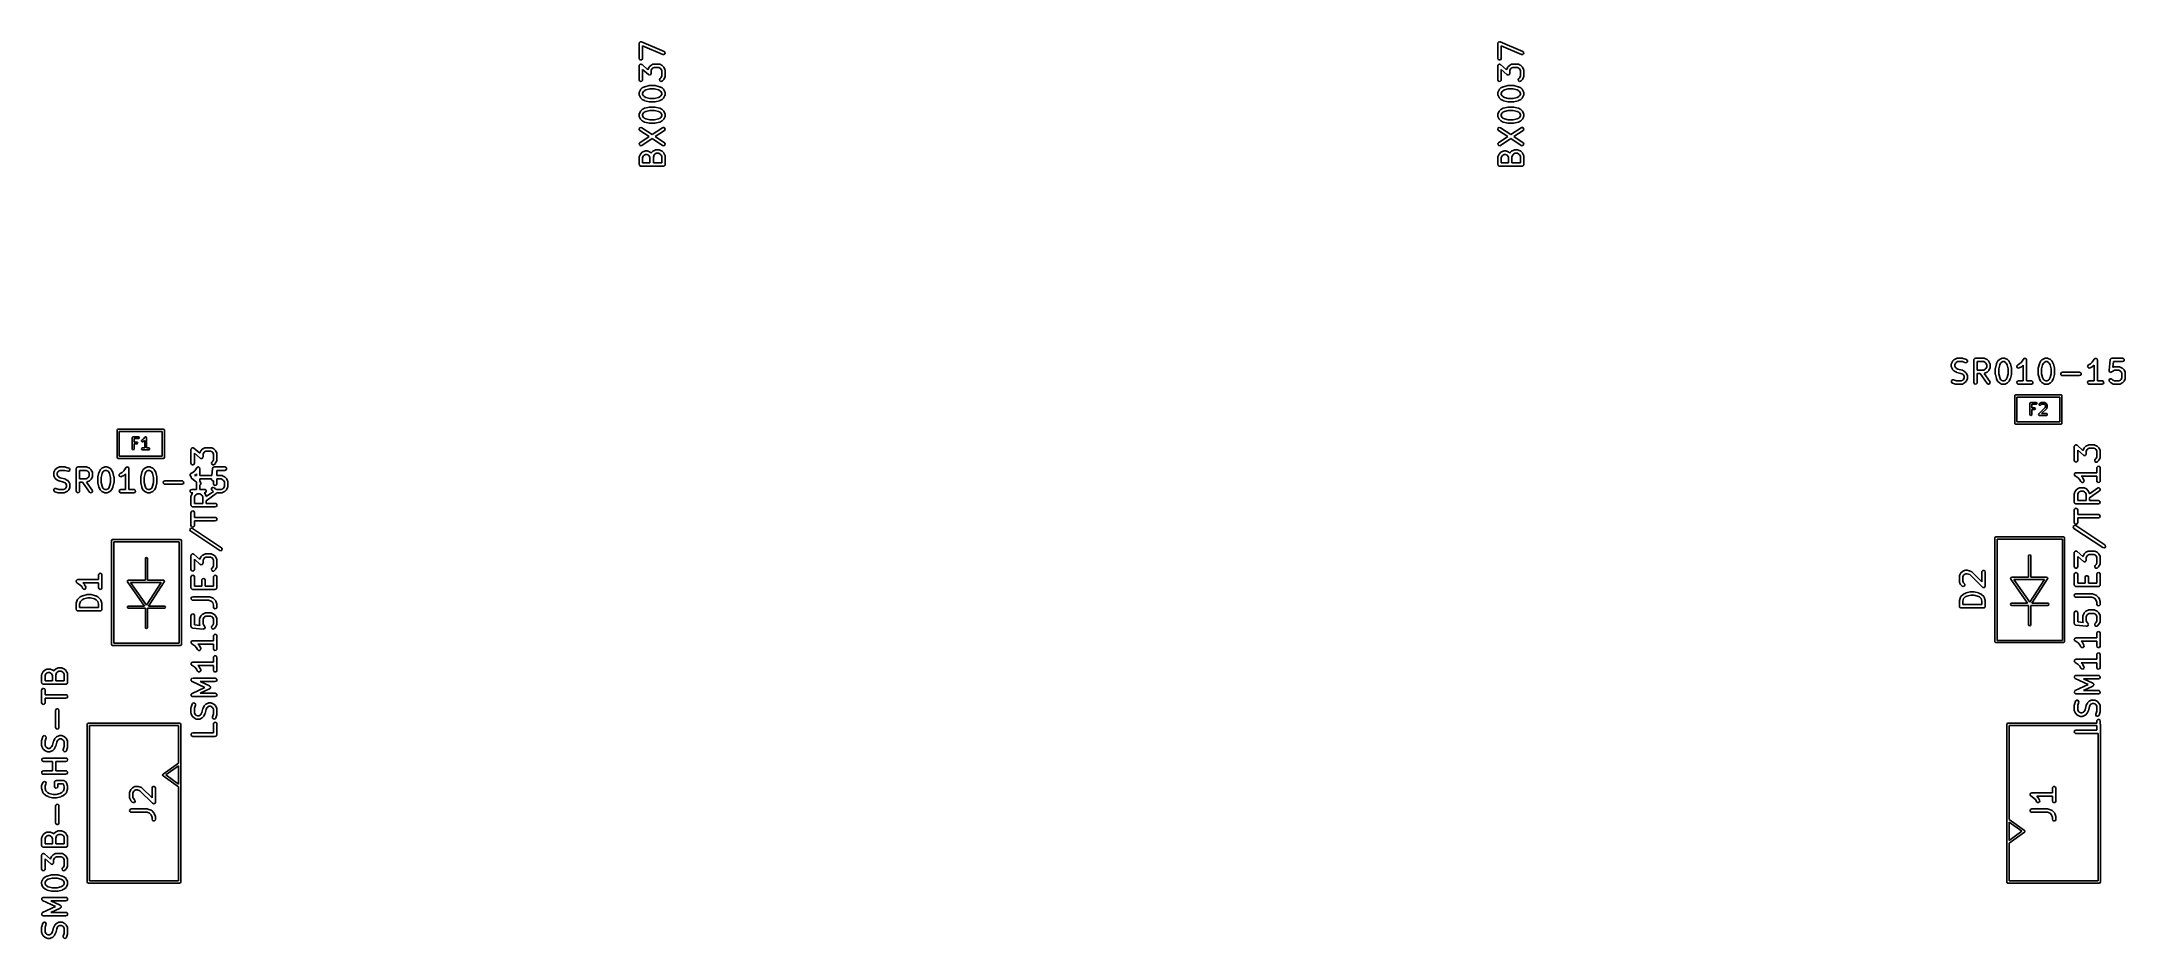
# Model space of a CAD drawing. Extents: x -0.04 to 3.6, y -0.04 to 1.53.
import ezdxf

# ---------------------------------------------------------------- set-up
doc = ezdxf.new("R2010")
doc.units = 0
doc.header["$MEASUREMENT"] = 0
doc.layers.add('BLACK', color=7, linetype='CONTINUOUS')

msp = doc.modelspace()

# ---------------------------------------------------------------- linework, layer by layer
at = {"layer": 'BLACK', "linetype": 'CONTINUOUS'}
for p, q in [((1.0058, 1.5251), (1.006, 1.5261)), ((1.0058, 1.4989), (1.0058, 1.5251)), ((1.0065, 1.497), (1.0058, 1.4989)), ((1.006, 1.5261), (1.0062, 1.5264)), ((1.0062, 1.5264), (1.0063, 1.5267)), ((1.0063, 1.5267), (1.0068, 1.5272)), ((1.0082, 1.496), (1.0065, 1.497)), ((1.0068, 1.5272), (1.0073, 1.5277)), ((1.0073, 1.5277), (1.0076, 1.5277)), ((1.0076, 1.5277), (1.0079, 1.5279)), ((1.0079, 1.5279), (1.0086, 1.5279)), ((1.0102, 1.4963), (1.0082, 1.496)), ((1.0086, 1.5279), (1.0093, 1.528)), ((1.0093, 1.528), (1.0096, 1.5279)), ((1.0096, 1.5279), (1.0099, 1.5278)), ((1.0099, 1.5278), (1.0493, 1.511)), ((1.0115, 1.4979), (1.0102, 1.4963)), ((1.0117, 1.4989), (1.0115, 1.4979)), ((1.047, 1.5055), (1.0117, 1.5206)), ((1.0117, 1.5206), (1.0117, 1.4989)), ((1.049, 1.5054), (1.047, 1.5055)), ((1.0506, 1.5066), (1.049, 1.5054)), ((1.0493, 1.511), (1.0501, 1.5104)), ((1.0501, 1.5104), (1.0511, 1.5086)), ((1.0511, 1.5086), (1.0506, 1.5066)), ((2.5058, 1.5251), (2.506, 1.5261)), ((2.5058, 1.4989), (2.5058, 1.5251)), ((2.5065, 1.497), (2.5058, 1.4989)), ((2.506, 1.5261), (2.5062, 1.5264)), ((2.5062, 1.5264), (2.5063, 1.5267)), ((2.5063, 1.5267), (2.5068, 1.5272)), ((2.5082, 1.496), (2.5065, 1.497)), ((2.5068, 1.5272), (2.5073, 1.5277)), ((2.5073, 1.5277), (2.5076, 1.5277)), ((2.5076, 1.5277), (2.5079, 1.5279)), ((2.5079, 1.5279), (2.5086, 1.5279)), ((2.5102, 1.4963), (2.5082, 1.496)), ((2.5086, 1.5279), (2.5093, 1.528)), ((2.5093, 1.528), (2.5096, 1.5279)), ((2.5096, 1.5279), (2.5099, 1.5278)), ((2.5099, 1.5278), (2.5493, 1.511)), ((2.5115, 1.4979), (2.5102, 1.4963)), ((2.5117, 1.4989), (2.5115, 1.4979)), ((2.547, 1.5055), (2.5117, 1.5206)), ((2.5117, 1.5206), (2.5117, 1.4989)), ((2.549, 1.5054), (2.547, 1.5055)), ((2.5506, 1.5066), (2.549, 1.5054)), ((2.5493, 1.511), (2.5501, 1.5104)), ((2.5501, 1.5104), (2.5511, 1.5086)), ((2.5511, 1.5086), (2.5506, 1.5066)), ((1.0058, 1.4857), (1.0059, 1.4862)), ((1.0058, 1.4614), (1.0058, 1.4857)), ((1.0065, 1.4595), (1.0058, 1.4614)), ((1.0059, 1.4864), (1.006, 1.4868)), ((1.0059, 1.4863), (1.0059, 1.4864)), ((1.0059, 1.4862), (1.0059, 1.4863)), ((1.006, 1.4868), (1.0065, 1.4874)), ((1.0065, 1.4874), (1.0069, 1.4881)), ((1.0082, 1.4585), (1.0065, 1.4595)), ((1.0069, 1.4881), (1.0071, 1.4881)), ((1.0071, 1.4881), (1.0073, 1.4883)), ((1.0073, 1.4883), (1.0081, 1.4885)), ((1.0081, 1.4885), (1.0088, 1.4887)), ((1.0102, 1.4588), (1.0082, 1.4585)), ((1.0088, 1.4887), (1.009, 1.4886)), ((1.009, 1.4886), (1.0093, 1.4887)), ((1.0093, 1.4887), (1.01, 1.4883)), ((1.01, 1.4883), (1.0107, 1.488)), ((1.0115, 1.4604), (1.0102, 1.4588)), ((1.0107, 1.488), (1.0209, 1.479)), ((1.0117, 1.4614), (1.0115, 1.4604)), ((1.0218, 1.4704), (1.0117, 1.4792)), ((1.0117, 1.4792), (1.0117, 1.4614)), ((1.0209, 1.479), (1.021, 1.4793)), ((1.021, 1.4793), (1.0211, 1.4794)), ((1.0211, 1.4796), (1.023, 1.4833)), ((1.0211, 1.4794), (1.0211, 1.4796)), ((1.0226, 1.4701), (1.0218, 1.4704)), ((1.0232, 1.4697), (1.0226, 1.4701)), ((1.023, 1.4833), (1.0235, 1.484)), ((1.0235, 1.4698), (1.0232, 1.4697)), ((1.0235, 1.4841), (1.0254, 1.486)), ((1.0235, 1.484), (1.0235, 1.4841)), ((1.0237, 1.4697), (1.0235, 1.4698)), ((1.0245, 1.4699), (1.0237, 1.4697)), ((1.0252, 1.4701), (1.0245, 1.4699)), ((1.0254, 1.4703), (1.0252, 1.4701)), ((1.0254, 1.486), (1.0261, 1.4865)), ((1.0256, 1.4703), (1.0254, 1.4703)), ((1.026, 1.471), (1.0256, 1.4703)), ((1.0265, 1.4716), (1.026, 1.471)), ((1.0261, 1.4865), (1.0262, 1.4865)), ((1.0262, 1.4865), (1.0299, 1.4884)), ((1.0266, 1.472), (1.0265, 1.4716)), ((1.0267, 1.4726), (1.0266, 1.4722)), ((1.0266, 1.4722), (1.0267, 1.4721)), ((1.0267, 1.4721), (1.0266, 1.472)), ((1.028, 1.4803), (1.0267, 1.4776)), ((1.0267, 1.4776), (1.0267, 1.4726)), ((1.0292, 1.4814), (1.028, 1.4803)), ((1.0319, 1.4828), (1.0292, 1.4814)), ((1.0299, 1.4884), (1.0309, 1.4887)), ((1.0309, 1.4887), (1.0311, 1.4886)), ((1.0311, 1.4886), (1.0312, 1.4887)), ((1.0312, 1.4887), (1.0406, 1.4887)), ((1.0399, 1.4828), (1.0319, 1.4828)), ((1.0426, 1.4814), (1.0399, 1.4828)), ((1.0406, 1.4887), (1.0416, 1.4885)), ((1.0414, 1.4616), (1.0423, 1.4635)), ((1.042, 1.4597), (1.0414, 1.4616)), ((1.0416, 1.4885), (1.0418, 1.4884)), ((1.0418, 1.4884), (1.0419, 1.4884)), ((1.0419, 1.4884), (1.0457, 1.4865)), ((1.0436, 1.4585), (1.042, 1.4597)), ((1.0423, 1.4635), (1.0438, 1.465)), ((1.0438, 1.4803), (1.0426, 1.4814)), ((1.0456, 1.4587), (1.0436, 1.4585)), ((1.0452, 1.4776), (1.0438, 1.4803)), ((1.0438, 1.465), (1.0452, 1.4677)), ((1.0452, 1.4677), (1.0452, 1.4776)), ((1.0465, 1.4593), (1.0456, 1.4587)), ((1.0457, 1.4865), (1.0464, 1.486)), ((1.0464, 1.486), (1.0465, 1.486)), ((1.0465, 1.486), (1.0483, 1.4841)), ((1.0483, 1.4612), (1.0465, 1.4593)), ((1.0483, 1.4841), (1.0488, 1.4834)), ((1.0484, 1.4612), (1.0483, 1.4612)), ((1.0489, 1.4619), (1.0484, 1.4612)), ((1.0488, 1.4834), (1.0489, 1.4833)), ((1.0489, 1.4833), (1.0508, 1.4796)), ((1.0508, 1.4657), (1.0489, 1.4619)), ((1.0508, 1.4796), (1.0511, 1.4786)), ((1.0509, 1.466), (1.0508, 1.4659)), ((1.0508, 1.4659), (1.0508, 1.4657)), ((1.0511, 1.467), (1.0509, 1.466)), ((1.0511, 1.4786), (1.051, 1.4784)), ((1.051, 1.4784), (1.0511, 1.4783)), ((1.0511, 1.4783), (1.0511, 1.467)), ((2.5058, 1.4857), (2.5059, 1.4862)), ((2.5058, 1.4614), (2.5058, 1.4857)), ((2.5065, 1.4595), (2.5058, 1.4614)), ((2.5059, 1.4864), (2.506, 1.4868)), ((2.5059, 1.4863), (2.5059, 1.4864)), ((2.5059, 1.4862), (2.5059, 1.4863)), ((2.506, 1.4868), (2.5065, 1.4874)), ((2.5065, 1.4874), (2.5069, 1.4881)), ((2.5082, 1.4585), (2.5065, 1.4595)), ((2.5069, 1.4881), (2.5071, 1.4881)), ((2.5071, 1.4881), (2.5073, 1.4883)), ((2.5073, 1.4883), (2.5081, 1.4885)), ((2.5081, 1.4885), (2.5088, 1.4887)), ((2.5102, 1.4588), (2.5082, 1.4585)), ((2.5088, 1.4887), (2.509, 1.4886)), ((2.509, 1.4886), (2.5093, 1.4887)), ((2.5093, 1.4887), (2.51, 1.4883)), ((2.51, 1.4883), (2.5107, 1.488)), ((2.5115, 1.4604), (2.5102, 1.4588)), ((2.5107, 1.488), (2.5209, 1.479)), ((2.5117, 1.4614), (2.5115, 1.4604)), ((2.5218, 1.4704), (2.5117, 1.4792)), ((2.5117, 1.4792), (2.5117, 1.4614)), ((2.5209, 1.479), (2.521, 1.4793)), ((2.521, 1.4793), (2.5211, 1.4794)), ((2.5211, 1.4796), (2.523, 1.4833)), ((2.5211, 1.4794), (2.5211, 1.4796)), ((2.5225, 1.4701), (2.5218, 1.4704)), ((2.5232, 1.4697), (2.5225, 1.4701)), ((2.523, 1.4833), (2.5235, 1.484)), ((2.5235, 1.4698), (2.5232, 1.4697)), ((2.5235, 1.4841), (2.5254, 1.486)), ((2.5235, 1.484), (2.5235, 1.4841)), ((2.5237, 1.4697), (2.5235, 1.4698)), ((2.5244, 1.4699), (2.5237, 1.4697)), ((2.5252, 1.4701), (2.5244, 1.4699)), ((2.5254, 1.4703), (2.5252, 1.4701)), ((2.5254, 1.486), (2.5261, 1.4865)), ((2.5256, 1.4703), (2.5254, 1.4703)), ((2.526, 1.471), (2.5256, 1.4703)), ((2.5265, 1.4716), (2.526, 1.471)), ((2.5261, 1.4865), (2.5262, 1.4865)), ((2.5262, 1.4865), (2.5299, 1.4884)), ((2.5266, 1.472), (2.5265, 1.4716)), ((2.5267, 1.4726), (2.5266, 1.4722)), ((2.5266, 1.4722), (2.5267, 1.4721)), ((2.5267, 1.4721), (2.5266, 1.472)), ((2.528, 1.4803), (2.5267, 1.4776)), ((2.5267, 1.4776), (2.5267, 1.4726)), ((2.5293, 1.4814), (2.528, 1.4803)), ((2.532, 1.4828), (2.5293, 1.4814)), ((2.5299, 1.4884), (2.5309, 1.4887)), ((2.5309, 1.4887), (2.5311, 1.4886)), ((2.5311, 1.4886), (2.5312, 1.4887)), ((2.5312, 1.4887), (2.5406, 1.4887)), ((2.5399, 1.4828), (2.532, 1.4828)), ((2.5426, 1.4814), (2.5399, 1.4828)), ((2.5406, 1.4887), (2.5416, 1.4885)), ((2.5414, 1.4616), (2.5423, 1.4635)), ((2.542, 1.4597), (2.5414, 1.4616)), ((2.5416, 1.4885), (2.5418, 1.4884)), ((2.5418, 1.4884), (2.5419, 1.4884)), ((2.5419, 1.4884), (2.5457, 1.4865)), ((2.5436, 1.4585), (2.542, 1.4597)), ((2.5423, 1.4635), (2.5438, 1.465)), ((2.5438, 1.4803), (2.5426, 1.4814)), ((2.5456, 1.4587), (2.5436, 1.4585)), ((2.5452, 1.4776), (2.5438, 1.4803)), ((2.5438, 1.465), (2.5452, 1.4677)), ((2.5452, 1.4677), (2.5452, 1.4776)), ((2.5465, 1.4593), (2.5456, 1.4587)), ((2.5457, 1.4865), (2.5464, 1.486)), ((2.5464, 1.486), (2.5465, 1.486)), ((2.5465, 1.486), (2.5483, 1.4841)), ((2.5483, 1.4612), (2.5465, 1.4593)), ((2.5483, 1.4841), (2.5488, 1.4834)), ((2.5484, 1.4612), (2.5483, 1.4612)), ((2.5489, 1.4619), (2.5484, 1.4612)), ((2.5488, 1.4834), (2.5489, 1.4833)), ((2.5489, 1.4833), (2.5508, 1.4796)), ((2.5508, 1.4657), (2.5489, 1.4619)), ((2.5508, 1.4796), (2.5511, 1.4786)), ((2.5509, 1.466), (2.5508, 1.4659)), ((2.5508, 1.4659), (2.5508, 1.4657)), ((2.5511, 1.467), (2.5509, 1.466)), ((2.5511, 1.4786), (2.551, 1.4784)), ((2.551, 1.4784), (2.5511, 1.4783)), ((2.5511, 1.4783), (2.5511, 1.467)), ((1.0058, 1.4389), (1.006, 1.4399)), ((1.0058, 1.4351), (1.0058, 1.4389)), ((1.0059, 1.435), (1.0058, 1.4351)), ((1.0058, 1.4348), (1.0059, 1.435)), ((1.0061, 1.4338), (1.0058, 1.4348)), ((1.006, 1.4399), (1.0061, 1.44)), ((1.0061, 1.4402), (1.008, 1.444)), ((1.0061, 1.44), (1.0061, 1.4402)), ((1.008, 1.4301), (1.0061, 1.4338)), ((1.008, 1.444), (1.0085, 1.4447)), ((1.008, 1.43), (1.008, 1.4301)), ((1.0085, 1.4293), (1.008, 1.43)), ((1.0085, 1.4447), (1.0104, 1.4466)), ((1.0085, 1.4447), (1.0085, 1.4447)), ((1.0104, 1.4274), (1.0085, 1.4293)), ((1.0104, 1.4466), (1.0111, 1.4471)), ((1.0105, 1.4274), (1.0104, 1.4274)), ((1.0112, 1.4269), (1.0105, 1.4274)), ((1.0111, 1.4471), (1.0112, 1.4471)), ((1.0112, 1.4471), (1.0149, 1.449)), ((1.0149, 1.425), (1.0112, 1.4269)), ((1.0131, 1.4409), (1.0117, 1.4382)), ((1.0117, 1.4382), (1.0117, 1.4358)), ((1.0117, 1.4358), (1.0131, 1.4331)), ((1.0143, 1.4421), (1.0131, 1.4409)), ((1.0131, 1.4331), (1.0143, 1.4319)), ((1.0173, 1.4436), (1.0143, 1.4421)), ((1.0143, 1.4319), (1.0173, 1.4304)), ((1.0149, 1.449), (1.0154, 1.4492)), ((1.0151, 1.425), (1.0149, 1.425)), ((1.0155, 1.4248), (1.0151, 1.425)), ((1.0154, 1.4492), (1.0155, 1.4492)), ((1.0155, 1.4492), (1.023, 1.4511)), ((1.023, 1.4229), (1.0155, 1.4248)), ((1.0241, 1.4453), (1.0173, 1.4436)), ((1.0173, 1.4304), (1.0241, 1.4287)), ((1.023, 1.4511), (1.0236, 1.4512)), ((1.0232, 1.4229), (1.023, 1.4229)), ((1.0237, 1.4228), (1.0232, 1.4229)), ((1.0236, 1.4512), (1.0237, 1.4512)), ((1.0237, 1.4512), (1.0331, 1.4512)), ((1.0331, 1.4228), (1.0237, 1.4228)), ((1.0328, 1.4453), (1.0241, 1.4453)), ((1.0241, 1.4287), (1.0328, 1.4287)), ((1.0396, 1.4436), (1.0328, 1.4453)), ((1.0328, 1.4287), (1.0396, 1.4304)), ((1.0331, 1.4512), (1.0337, 1.4511)), ((1.0333, 1.4228), (1.0331, 1.4228)), ((1.0338, 1.4229), (1.0333, 1.4228)), ((1.0337, 1.4511), (1.0338, 1.4511)), ((1.0338, 1.4511), (1.0413, 1.4492)), ((1.0413, 1.4248), (1.0338, 1.4229)), ((1.0426, 1.4421), (1.0396, 1.4436)), ((1.0396, 1.4304), (1.0426, 1.4319)), ((1.0413, 1.4492), (1.0418, 1.449)), ((1.0415, 1.4248), (1.0413, 1.4248)), ((1.0419, 1.425), (1.0415, 1.4248)), ((1.0418, 1.449), (1.0419, 1.449)), ((1.0419, 1.449), (1.0457, 1.4471)), ((1.0457, 1.4269), (1.0419, 1.425)), ((1.0438, 1.4409), (1.0426, 1.4421)), ((1.0426, 1.4319), (1.0438, 1.4331)), ((1.0452, 1.4382), (1.0438, 1.4409)), ((1.0438, 1.4331), (1.0452, 1.4358)), ((1.0452, 1.4358), (1.0452, 1.4382)), ((1.0457, 1.4471), (1.0464, 1.4466)), ((1.0465, 1.4274), (1.0457, 1.4269)), ((1.0457, 1.4269), (1.0457, 1.4269)), ((1.0464, 1.4466), (1.0465, 1.4466)), ((1.0465, 1.4466), (1.0483, 1.4447)), ((1.0483, 1.4293), (1.0465, 1.4274)), ((1.0483, 1.4447), (1.0488, 1.444)), ((1.0484, 1.4293), (1.0483, 1.4293)), ((1.0489, 1.4301), (1.0484, 1.4293)), ((1.0488, 1.444), (1.0489, 1.444)), ((1.0489, 1.444), (1.0508, 1.4402)), ((1.0508, 1.4338), (1.0489, 1.4301)), ((1.0508, 1.4402), (1.0511, 1.4392)), ((1.0509, 1.4341), (1.0508, 1.434)), ((1.0508, 1.434), (1.0508, 1.4338)), ((1.0511, 1.4351), (1.0509, 1.4341)), ((1.0511, 1.4392), (1.051, 1.439)), ((1.051, 1.439), (1.0511, 1.4389)), ((1.0511, 1.4389), (1.0511, 1.4351)), ((2.5058, 1.4389), (2.506, 1.4399)), ((2.5058, 1.4351), (2.5058, 1.4389)), ((2.5059, 1.435), (2.5058, 1.4351)), ((2.5058, 1.4348), (2.5059, 1.435)), ((2.5061, 1.4338), (2.5058, 1.4348)), ((2.506, 1.4399), (2.5061, 1.44)), ((2.5061, 1.4402), (2.508, 1.444)), ((2.5061, 1.44), (2.5061, 1.4402)), ((2.508, 1.4301), (2.5061, 1.4338)), ((2.508, 1.444), (2.5085, 1.4447)), ((2.508, 1.43), (2.508, 1.4301)), ((2.5085, 1.4293), (2.508, 1.43)), ((2.5085, 1.4447), (2.5104, 1.4466)), ((2.5085, 1.4447), (2.5085, 1.4447)), ((2.5104, 1.4274), (2.5085, 1.4293)), ((2.5104, 1.4466), (2.5111, 1.4471)), ((2.5105, 1.4274), (2.5104, 1.4274)), ((2.5112, 1.4269), (2.5105, 1.4274)), ((2.5111, 1.4471), (2.5112, 1.4471)), ((2.5112, 1.4471), (2.5149, 1.449)), ((2.5149, 1.425), (2.5112, 1.4269)), ((2.5131, 1.4409), (2.5117, 1.4382)), ((2.5117, 1.4382), (2.5117, 1.4358)), ((2.5117, 1.4358), (2.5131, 1.4331)), ((2.5143, 1.4421), (2.5131, 1.4409)), ((2.5131, 1.4331), (2.5143, 1.4319)), ((2.5173, 1.4436), (2.5143, 1.4421)), ((2.5143, 1.4319), (2.5173, 1.4304)), ((2.5149, 1.449), (2.5154, 1.4492)), ((2.5151, 1.425), (2.5149, 1.425)), ((2.5155, 1.4248), (2.5151, 1.425)), ((2.5154, 1.4492), (2.5155, 1.4492)), ((2.5155, 1.4492), (2.523, 1.4511)), ((2.523, 1.4229), (2.5155, 1.4248)), ((2.5241, 1.4453), (2.5173, 1.4436)), ((2.5173, 1.4304), (2.5241, 1.4287)), ((2.523, 1.4511), (2.5236, 1.4512)), ((2.5232, 1.4229), (2.523, 1.4229)), ((2.5238, 1.4228), (2.5232, 1.4229)), ((2.5236, 1.4512), (2.5238, 1.4512)), ((2.5238, 1.4512), (2.5331, 1.4512)), ((2.5331, 1.4228), (2.5238, 1.4228)), ((2.5328, 1.4453), (2.5241, 1.4453)), ((2.5241, 1.4287), (2.5328, 1.4287)), ((2.5396, 1.4436), (2.5328, 1.4453)), ((2.5328, 1.4287), (2.5396, 1.4304)), ((2.5331, 1.4512), (2.5337, 1.4511)), ((2.5333, 1.4228), (2.5331, 1.4228)), ((2.5338, 1.4229), (2.5333, 1.4228)), ((2.5337, 1.4511), (2.5338, 1.4511)), ((2.5338, 1.4511), (2.5413, 1.4492)), ((2.5413, 1.4248), (2.5338, 1.4229)), ((2.5426, 1.4421), (2.5396, 1.4436)), ((2.5396, 1.4304), (2.5426, 1.4319)), ((2.5413, 1.4492), (2.5418, 1.449)), ((2.5415, 1.4248), (2.5413, 1.4248)), ((2.5419, 1.425), (2.5415, 1.4248)), ((2.5418, 1.449), (2.5419, 1.449)), ((2.5419, 1.449), (2.5457, 1.4471)), ((2.5457, 1.4269), (2.5419, 1.425)), ((2.5438, 1.4409), (2.5426, 1.4421)), ((2.5426, 1.4319), (2.5438, 1.4331)), ((2.5452, 1.4382), (2.5438, 1.4409)), ((2.5438, 1.4331), (2.5452, 1.4358)), ((2.5452, 1.4358), (2.5452, 1.4382)), ((2.5457, 1.4471), (2.5464, 1.4466)), ((2.5465, 1.4274), (2.5457, 1.4269)), ((2.5457, 1.4269), (2.5457, 1.4269)), ((2.5464, 1.4466), (2.5465, 1.4466)), ((2.5465, 1.4466), (2.5483, 1.4447)), ((2.5483, 1.4293), (2.5465, 1.4274)), ((2.5483, 1.4447), (2.5488, 1.444)), ((2.5484, 1.4293), (2.5483, 1.4293)), ((2.5489, 1.4301), (2.5484, 1.4293)), ((2.5488, 1.444), (2.5489, 1.444)), ((2.5489, 1.444), (2.5508, 1.4402)), ((2.5508, 1.4338), (2.5489, 1.4301)), ((2.5508, 1.4402), (2.5511, 1.4392)), ((2.5509, 1.4341), (2.5508, 1.434)), ((2.5508, 1.434), (2.5508, 1.4338)), ((2.5511, 1.4351), (2.5509, 1.4341)), ((2.5511, 1.4392), (2.551, 1.439)), ((2.551, 1.439), (2.5511, 1.4389)), ((2.5511, 1.4389), (2.5511, 1.4351)), ((1.0058, 1.4014), (1.006, 1.4024)), ((1.0058, 1.3976), (1.0058, 1.4014)), ((1.0059, 1.3975), (1.0058, 1.3976)), ((1.0058, 1.3973), (1.0059, 1.3975)), ((1.0061, 1.3963), (1.0058, 1.3973)), ((1.006, 1.4024), (1.0061, 1.4025)), ((1.0061, 1.4027), (1.008, 1.4065)), ((1.0061, 1.4025), (1.0061, 1.4027)), ((1.008, 1.3926), (1.0061, 1.3963)), ((1.008, 1.4065), (1.0085, 1.4072)), ((1.008, 1.3925), (1.008, 1.3926)), ((1.0085, 1.3918), (1.008, 1.3925)), ((1.0085, 1.4072), (1.0104, 1.4091)), ((1.0085, 1.4072), (1.0085, 1.4072)), ((1.0104, 1.3899), (1.0085, 1.3918)), ((1.0104, 1.4091), (1.0111, 1.4096)), ((1.0105, 1.3899), (1.0104, 1.3899)), ((1.0112, 1.3894), (1.0105, 1.3899)), ((1.0111, 1.4096), (1.0112, 1.4097)), ((1.0112, 1.4097), (1.0149, 1.4115)), ((1.0149, 1.3875), (1.0112, 1.3894)), ((1.0131, 1.4034), (1.0117, 1.4007)), ((1.0117, 1.4007), (1.0117, 1.3983)), ((1.0117, 1.3983), (1.0131, 1.3956)), ((1.0143, 1.4046), (1.0131, 1.4034)), ((1.0131, 1.3956), (1.0143, 1.3944)), ((1.0173, 1.4061), (1.0143, 1.4046)), ((1.0143, 1.3944), (1.0173, 1.3929)), ((1.0149, 1.4115), (1.0154, 1.4117)), ((1.0151, 1.3875), (1.0149, 1.3875)), ((1.0155, 1.3873), (1.0151, 1.3875)), ((1.0154, 1.4117), (1.0155, 1.4118)), ((1.0155, 1.4118), (1.023, 1.4136)), ((1.023, 1.3854), (1.0155, 1.3873)), ((1.0241, 1.4078), (1.0173, 1.4061)), ((1.0173, 1.3929), (1.0241, 1.3912)), ((1.023, 1.4136), (1.0236, 1.4137)), ((1.0232, 1.3854), (1.023, 1.3854)), ((1.0237, 1.3853), (1.0232, 1.3854)), ((1.0236, 1.4137), (1.0237, 1.4137)), ((1.0237, 1.4137), (1.0331, 1.4137)), ((1.0331, 1.3853), (1.0237, 1.3853)), ((1.0328, 1.4078), (1.0241, 1.4078)), ((1.0241, 1.3912), (1.0328, 1.3912)), ((1.0396, 1.4061), (1.0328, 1.4078)), ((1.0328, 1.3912), (1.0396, 1.3929)), ((1.0331, 1.4137), (1.0337, 1.4136)), ((1.0333, 1.3854), (1.0331, 1.3853)), ((1.0338, 1.3854), (1.0333, 1.3854)), ((1.0337, 1.4136), (1.0338, 1.4136)), ((1.0338, 1.4136), (1.0413, 1.4118)), ((1.0413, 1.3873), (1.0338, 1.3854)), ((1.0426, 1.4046), (1.0396, 1.4061)), ((1.0396, 1.3929), (1.0426, 1.3944)), ((1.0413, 1.4118), (1.0418, 1.4115)), ((1.0415, 1.3874), (1.0413, 1.3873)), ((1.0419, 1.3875), (1.0415, 1.3874)), ((1.0418, 1.4115), (1.0419, 1.4115)), ((1.0419, 1.4115), (1.0457, 1.4097)), ((1.0457, 1.3894), (1.0419, 1.3875)), ((1.0438, 1.4034), (1.0426, 1.4046)), ((1.0426, 1.3944), (1.0438, 1.3956)), ((1.0452, 1.4007), (1.0438, 1.4034)), ((1.0438, 1.3956), (1.0452, 1.3983)), ((1.0452, 1.3983), (1.0452, 1.4007)), ((1.0457, 1.4097), (1.0464, 1.4091)), ((1.0465, 1.3899), (1.0457, 1.3894)), ((1.0457, 1.3894), (1.0457, 1.3894)), ((1.0464, 1.4091), (1.0465, 1.4091)), ((1.0465, 1.4091), (1.0483, 1.4072)), ((1.0483, 1.3918), (1.0465, 1.3899)), ((1.0483, 1.4072), (1.0488, 1.4065)), ((1.0484, 1.3919), (1.0483, 1.3918)), ((1.0489, 1.3926), (1.0484, 1.3919)), ((1.0488, 1.4065), (1.0489, 1.4065)), ((1.0489, 1.4065), (1.0508, 1.4027)), ((1.0508, 1.3963), (1.0489, 1.3926)), ((1.0508, 1.4027), (1.0511, 1.4017)), ((1.0509, 1.3966), (1.0508, 1.3965)), ((1.0508, 1.3965), (1.0508, 1.3963)), ((1.0511, 1.3976), (1.0509, 1.3966)), ((1.0511, 1.4017), (1.051, 1.4016)), ((1.051, 1.4016), (1.0511, 1.4014)), ((1.0511, 1.4014), (1.0511, 1.3976)), ((2.5058, 1.4014), (2.506, 1.4024)), ((2.5058, 1.3976), (2.5058, 1.4014)), ((2.5059, 1.3975), (2.5058, 1.3976)), ((2.5058, 1.3973), (2.5059, 1.3975)), ((2.5061, 1.3963), (2.5058, 1.3973)), ((2.506, 1.4024), (2.5061, 1.4025)), ((2.5061, 1.4027), (2.508, 1.4065)), ((2.5061, 1.4025), (2.5061, 1.4027)), ((2.508, 1.3926), (2.5061, 1.3963)), ((2.508, 1.4065), (2.5085, 1.4072)), ((2.508, 1.3925), (2.508, 1.3926)), ((2.5085, 1.3918), (2.508, 1.3925)), ((2.5085, 1.4072), (2.5104, 1.4091)), ((2.5085, 1.4072), (2.5085, 1.4072)), ((2.5104, 1.3899), (2.5085, 1.3918)), ((2.5104, 1.4091), (2.5111, 1.4096)), ((2.5105, 1.3899), (2.5104, 1.3899)), ((2.5112, 1.3894), (2.5105, 1.3899)), ((2.5111, 1.4096), (2.5112, 1.4097)), ((2.5112, 1.4097), (2.5149, 1.4115)), ((2.5149, 1.3875), (2.5112, 1.3894)), ((2.5131, 1.4034), (2.5117, 1.4007)), ((2.5117, 1.4007), (2.5117, 1.3983)), ((2.5117, 1.3983), (2.5131, 1.3956)), ((2.5143, 1.4046), (2.5131, 1.4034)), ((2.5131, 1.3956), (2.5143, 1.3944)), ((2.5173, 1.4061), (2.5143, 1.4046)), ((2.5143, 1.3944), (2.5173, 1.3929)), ((2.5149, 1.4115), (2.5154, 1.4117)), ((2.5151, 1.3875), (2.5149, 1.3875)), ((2.5155, 1.3873), (2.5151, 1.3875)), ((2.5154, 1.4117), (2.5155, 1.4118)), ((2.5155, 1.4118), (2.523, 1.4136)), ((2.523, 1.3854), (2.5155, 1.3873)), ((2.5241, 1.4078), (2.5173, 1.4061)), ((2.5173, 1.3929), (2.5241, 1.3912)), ((2.523, 1.4136), (2.5236, 1.4137)), ((2.5232, 1.3854), (2.523, 1.3854)), ((2.5238, 1.3853), (2.5232, 1.3854)), ((2.5236, 1.4137), (2.5238, 1.4137)), ((2.5238, 1.4137), (2.5331, 1.4137)), ((2.5331, 1.3853), (2.5238, 1.3853)), ((2.5328, 1.4078), (2.5241, 1.4078)), ((2.5241, 1.3912), (2.5328, 1.3912)), ((2.5396, 1.4061), (2.5328, 1.4078)), ((2.5328, 1.3912), (2.5396, 1.3929)), ((2.5331, 1.4137), (2.5337, 1.4136)), ((2.5333, 1.3854), (2.5331, 1.3853)), ((2.5338, 1.3854), (2.5333, 1.3854)), ((2.5337, 1.4136), (2.5338, 1.4136)), ((2.5338, 1.4136), (2.5413, 1.4118)), ((2.5413, 1.3873), (2.5338, 1.3854)), ((2.5426, 1.4046), (2.5396, 1.4061)), ((2.5396, 1.3929), (2.5426, 1.3944)), ((2.5413, 1.4118), (2.5418, 1.4115)), ((2.5415, 1.3874), (2.5413, 1.3873)), ((2.5419, 1.3875), (2.5415, 1.3874)), ((2.5418, 1.4115), (2.5419, 1.4115)), ((2.5419, 1.4115), (2.5457, 1.4097)), ((2.5457, 1.3894), (2.5419, 1.3875)), ((2.5438, 1.4034), (2.5426, 1.4046)), ((2.5426, 1.3944), (2.5438, 1.3956)), ((2.5452, 1.4007), (2.5438, 1.4034)), ((2.5438, 1.3956), (2.5452, 1.3983)), ((2.5452, 1.3983), (2.5452, 1.4007)), ((2.5457, 1.4097), (2.5464, 1.4091)), ((2.5465, 1.3899), (2.5457, 1.3894)), ((2.5457, 1.3894), (2.5457, 1.3894)), ((2.5464, 1.4091), (2.5465, 1.4091)), ((2.5465, 1.4091), (2.5483, 1.4072)), ((2.5483, 1.3918), (2.5465, 1.3899)), ((2.5483, 1.4072), (2.5488, 1.4065)), ((2.5484, 1.3919), (2.5483, 1.3918)), ((2.5489, 1.3926), (2.5484, 1.3919)), ((2.5488, 1.4065), (2.5489, 1.4065)), ((2.5489, 1.4065), (2.5508, 1.4027)), ((2.5508, 1.3963), (2.5489, 1.3926)), ((2.5508, 1.4027), (2.5511, 1.4017)), ((2.5509, 1.3966), (2.5508, 1.3965)), ((2.5508, 1.3965), (2.5508, 1.3963)), ((2.5511, 1.3976), (2.5509, 1.3966)), ((2.5511, 1.4017), (2.551, 1.4016)), ((2.551, 1.4016), (2.5511, 1.4014)), ((2.5511, 1.4014), (2.5511, 1.3976)), ((1.0058, 1.3753), (1.0066, 1.3772)), ((1.0064, 1.3734), (1.0058, 1.3753)), ((1.0059, 1.3497), (1.0071, 1.3514)), ((1.0061, 1.3477), (1.0059, 1.3497)), ((1.0074, 1.3462), (1.0061, 1.3477)), ((1.0071, 1.3727), (1.0064, 1.3734)), ((1.0066, 1.3772), (1.0084, 1.3781)), ((1.0231, 1.362), (1.0071, 1.3727)), ((1.0071, 1.3514), (1.0231, 1.362)), ((1.0084, 1.3781), (1.0104, 1.3776)), ((1.0104, 1.3776), (1.0284, 1.3656)), ((1.0284, 1.3585), (1.0104, 1.3464)), ((1.0284, 1.3656), (1.0465, 1.3776)), ((1.0465, 1.3464), (1.0284, 1.3585)), ((1.0498, 1.3727), (1.0338, 1.362)), ((1.0338, 1.362), (1.0498, 1.3514)), ((1.0465, 1.3776), (1.0474, 1.378)), ((1.0474, 1.378), (1.0494, 1.3778)), ((1.0503, 1.3469), (1.0485, 1.346)), ((1.0494, 1.3778), (1.0508, 1.3763)), ((1.051, 1.3743), (1.0498, 1.3727)), ((1.0498, 1.3514), (1.0505, 1.3506)), ((1.0511, 1.3487), (1.0503, 1.3469)), ((1.0505, 1.3506), (1.0511, 1.3487)), ((1.0508, 1.3763), (1.051, 1.3743)), ((2.5058, 1.3753), (2.5066, 1.3772)), ((2.5064, 1.3734), (2.5058, 1.3753)), ((2.5059, 1.3497), (2.5071, 1.3514)), ((2.5061, 1.3477), (2.5059, 1.3497)), ((2.5074, 1.3462), (2.5061, 1.3477)), ((2.5071, 1.3727), (2.5064, 1.3734)), ((2.5066, 1.3772), (2.5084, 1.3781)), ((2.5231, 1.362), (2.5071, 1.3727)), ((2.5071, 1.3514), (2.5231, 1.362)), ((2.5084, 1.3781), (2.5104, 1.3776)), ((2.5104, 1.3776), (2.5284, 1.3656)), ((2.5284, 1.3585), (2.5104, 1.3464)), ((2.5284, 1.3656), (2.5465, 1.3776)), ((2.5465, 1.3464), (2.5284, 1.3585)), ((2.5498, 1.3727), (2.5338, 1.362)), ((2.5338, 1.362), (2.5498, 1.3514)), ((2.5465, 1.3776), (2.5474, 1.378)), ((2.5474, 1.378), (2.5494, 1.3778)), ((2.5503, 1.3469), (2.5484, 1.346)), ((2.5494, 1.3778), (2.5508, 1.3763)), ((2.551, 1.3743), (2.5498, 1.3727)), ((2.5498, 1.3514), (2.5505, 1.3506)), ((2.5511, 1.3487), (2.5503, 1.3469)), ((2.5505, 1.3506), (2.5511, 1.3487)), ((2.5508, 1.3763), (2.551, 1.3743)), ((1.0058, 1.3264), (1.006, 1.3274)), ((1.0058, 1.3133), (1.0058, 1.3264)), ((1.0061, 1.3126), (1.0058, 1.3133)), ((1.006, 1.3274), (1.0061, 1.3275)), ((1.0061, 1.3277), (1.008, 1.3315)), ((1.0061, 1.3275), (1.0061, 1.3277)), ((1.0062, 1.3118), (1.0061, 1.3126)), ((1.0064, 1.3116), (1.0062, 1.3118)), ((1.0065, 1.3114), (1.0064, 1.3116)), ((1.0072, 1.311), (1.0065, 1.3114)), ((1.0077, 1.3105), (1.0072, 1.311)), ((1.0094, 1.346), (1.0074, 1.3462)), ((1.0081, 1.3104), (1.0077, 1.3105)), ((1.008, 1.3315), (1.0085, 1.3322)), ((1.0082, 1.3104), (1.0081, 1.3104)), ((1.0085, 1.3322), (1.0104, 1.3341)), ((1.0085, 1.3322), (1.0085, 1.3322)), ((1.0104, 1.3464), (1.0094, 1.346)), ((1.0104, 1.3341), (1.0111, 1.3346)), ((1.0111, 1.3346), (1.0112, 1.3347)), ((1.0112, 1.3347), (1.0149, 1.3365)), ((1.0131, 1.3284), (1.0117, 1.3257)), ((1.0117, 1.3257), (1.0117, 1.3162)), ((1.0117, 1.3162), (1.0246, 1.3162)), ((1.0143, 1.3296), (1.0131, 1.3284)), ((1.017, 1.3309), (1.0143, 1.3296)), ((1.0149, 1.3365), (1.0159, 1.3368)), ((1.0159, 1.3368), (1.0161, 1.3368)), ((1.0161, 1.3368), (1.0163, 1.3369)), ((1.0163, 1.3369), (1.02, 1.3369)), ((1.0193, 1.3309), (1.017, 1.3309)), ((1.022, 1.3296), (1.0193, 1.3309)), ((1.02, 1.3369), (1.021, 1.3367)), ((1.021, 1.3367), (1.0212, 1.3366)), ((1.0212, 1.3366), (1.0213, 1.3365)), ((1.0213, 1.3365), (1.0251, 1.3347)), ((1.0232, 1.3284), (1.022, 1.3296)), ((1.0246, 1.3257), (1.0232, 1.3284)), ((1.0246, 1.3162), (1.0246, 1.3257)), ((1.0251, 1.3347), (1.0258, 1.3341)), ((1.0258, 1.3341), (1.0258, 1.3341)), ((1.0258, 1.3341), (1.0267, 1.3332)), ((1.0267, 1.3332), (1.0271, 1.3339)), ((1.0271, 1.3339), (1.0272, 1.3339)), ((1.0272, 1.3339), (1.0273, 1.3341)), ((1.0273, 1.3341), (1.0292, 1.336)), ((1.0292, 1.336), (1.0299, 1.3365)), ((1.0299, 1.3365), (1.0337, 1.3384)), ((1.0299, 1.3365), (1.0299, 1.3365)), ((1.032, 1.3304), (1.0305, 1.3259)), ((1.0305, 1.3259), (1.0305, 1.3162)), ((1.0305, 1.3162), (1.0452, 1.3162)), ((1.033, 1.3315), (1.032, 1.3304)), ((1.0357, 1.3328), (1.033, 1.3315)), ((1.0337, 1.3384), (1.0347, 1.3387)), ((1.0347, 1.3387), (1.0348, 1.3387)), ((1.0348, 1.3387), (1.035, 1.3387)), ((1.035, 1.3387), (1.0406, 1.3387)), ((1.0399, 1.3328), (1.0357, 1.3328)), ((1.0426, 1.3315), (1.0399, 1.3328)), ((1.0406, 1.3387), (1.0416, 1.3385)), ((1.0416, 1.3385), (1.0418, 1.3384)), ((1.0418, 1.3384), (1.0419, 1.3384)), ((1.0419, 1.3384), (1.0457, 1.3365)), ((1.0438, 1.3303), (1.0426, 1.3315)), ((1.0452, 1.3276), (1.0438, 1.3303)), ((1.0452, 1.3162), (1.0452, 1.3276)), ((1.0457, 1.3365), (1.0464, 1.336)), ((1.0464, 1.336), (1.0465, 1.336)), ((1.0485, 1.346), (1.0465, 1.3464)), ((1.0465, 1.336), (1.0483, 1.3341)), ((1.0489, 1.3106), (1.0481, 1.3103)), ((1.0483, 1.3341), (1.0488, 1.3334)), ((1.0488, 1.3334), (1.0489, 1.3333)), ((1.0489, 1.3333), (1.0508, 1.3296)), ((1.0496, 1.3107), (1.0489, 1.3106)), ((1.0498, 1.3109), (1.0496, 1.3107)), ((1.05, 1.311), (1.0498, 1.3109)), ((1.0504, 1.3117), (1.05, 1.311)), ((1.0509, 1.3123), (1.0504, 1.3117)), ((1.0508, 1.3296), (1.0511, 1.3286)), ((1.051, 1.3127), (1.0509, 1.3123)), ((1.0511, 1.3286), (1.051, 1.3284)), ((1.051, 1.3284), (1.0511, 1.3283)), ((1.0511, 1.3133), (1.051, 1.3129)), ((1.051, 1.3129), (1.051, 1.3128)), ((1.051, 1.3128), (1.051, 1.3127)), ((1.0511, 1.3283), (1.0511, 1.3133)), ((2.5058, 1.3264), (2.506, 1.3274)), ((2.5058, 1.3133), (2.5058, 1.3264)), ((2.5061, 1.3126), (2.5058, 1.3133)), ((2.506, 1.3274), (2.5061, 1.3275)), ((2.5061, 1.3277), (2.508, 1.3315)), ((2.5061, 1.3275), (2.5061, 1.3277)), ((2.5062, 1.3118), (2.5061, 1.3126)), ((2.5064, 1.3116), (2.5062, 1.3118)), ((2.5065, 1.3114), (2.5064, 1.3116)), ((2.5072, 1.311), (2.5065, 1.3114)), ((2.5078, 1.3105), (2.5072, 1.311)), ((2.5095, 1.346), (2.5074, 1.3462)), ((2.5081, 1.3104), (2.5078, 1.3105)), ((2.508, 1.3315), (2.5085, 1.3322)), ((2.5082, 1.3104), (2.5081, 1.3104)), ((2.5085, 1.3322), (2.5104, 1.3341)), ((2.5085, 1.3322), (2.5085, 1.3322)), ((2.5104, 1.3464), (2.5095, 1.346)), ((2.5104, 1.3341), (2.5111, 1.3346)), ((2.5111, 1.3346), (2.5112, 1.3347)), ((2.5112, 1.3347), (2.5149, 1.3365)), ((2.5131, 1.3284), (2.5117, 1.3257)), ((2.5117, 1.3257), (2.5117, 1.3162)), ((2.5117, 1.3162), (2.5246, 1.3162)), ((2.5143, 1.3296), (2.5131, 1.3284)), ((2.517, 1.3309), (2.5143, 1.3296)), ((2.5149, 1.3365), (2.5159, 1.3368)), ((2.5159, 1.3368), (2.5161, 1.3368)), ((2.5161, 1.3368), (2.5162, 1.3369)), ((2.5162, 1.3369), (2.52, 1.3369)), ((2.5193, 1.3309), (2.517, 1.3309)), ((2.522, 1.3296), (2.5193, 1.3309)), ((2.52, 1.3369), (2.521, 1.3367)), ((2.521, 1.3367), (2.5212, 1.3366)), ((2.5212, 1.3366), (2.5213, 1.3365)), ((2.5213, 1.3365), (2.5251, 1.3347)), ((2.5232, 1.3284), (2.522, 1.3296)), ((2.5246, 1.3257), (2.5232, 1.3284)), ((2.5246, 1.3162), (2.5246, 1.3257)), ((2.5251, 1.3347), (2.5258, 1.3341)), ((2.5258, 1.3341), (2.5258, 1.3341)), ((2.5258, 1.3341), (2.5267, 1.3332)), ((2.5267, 1.3332), (2.5271, 1.3339)), ((2.5271, 1.3339), (2.5272, 1.3339)), ((2.5272, 1.3339), (2.5273, 1.3341)), ((2.5273, 1.3341), (2.5292, 1.336)), ((2.5292, 1.336), (2.5299, 1.3365)), ((2.5299, 1.3365), (2.5337, 1.3384)), ((2.5299, 1.3365), (2.5299, 1.3365)), ((2.532, 1.3304), (2.5305, 1.3259)), ((2.5305, 1.3259), (2.5305, 1.3162)), ((2.5305, 1.3162), (2.5452, 1.3162)), ((2.533, 1.3315), (2.532, 1.3304)), ((2.5357, 1.3328), (2.533, 1.3315)), ((2.5337, 1.3384), (2.5347, 1.3387)), ((2.5347, 1.3387), (2.5348, 1.3387)), ((2.5348, 1.3387), (2.535, 1.3387)), ((2.535, 1.3387), (2.5406, 1.3387)), ((2.5399, 1.3328), (2.5357, 1.3328)), ((2.5426, 1.3315), (2.5399, 1.3328)), ((2.5406, 1.3387), (2.5416, 1.3385)), ((2.5416, 1.3385), (2.5418, 1.3384)), ((2.5418, 1.3384), (2.5419, 1.3384)), ((2.5419, 1.3384), (2.5457, 1.3365)), ((2.5438, 1.3303), (2.5426, 1.3315)), ((2.5452, 1.3276), (2.5438, 1.3303)), ((2.5452, 1.3162), (2.5452, 1.3276)), ((2.5457, 1.3365), (2.5464, 1.336)), ((2.5464, 1.336), (2.5465, 1.336)), ((2.5484, 1.346), (2.5465, 1.3464)), ((2.5465, 1.336), (2.5483, 1.3341)), ((2.5488, 1.3106), (2.5481, 1.3103)), ((2.5483, 1.3341), (2.5488, 1.3334)), ((2.5488, 1.3334), (2.5489, 1.3333)), ((2.5496, 1.3107), (2.5488, 1.3106)), ((2.5489, 1.3333), (2.5508, 1.3296)), ((2.5498, 1.3109), (2.5496, 1.3107)), ((2.55, 1.311), (2.5498, 1.3109)), ((2.5504, 1.3117), (2.55, 1.311)), ((2.5509, 1.3123), (2.5504, 1.3117)), ((2.5508, 1.3296), (2.5511, 1.3286)), ((2.551, 1.3127), (2.5509, 1.3123)), ((2.5511, 1.3286), (2.551, 1.3284)), ((2.551, 1.3284), (2.5511, 1.3283)), ((2.5511, 1.3133), (2.551, 1.3129)), ((2.551, 1.3129), (2.551, 1.3128)), ((2.551, 1.3128), (2.551, 1.3127)), ((2.5511, 1.3283), (2.5511, 1.3133)), ((1.0084, 1.3104), (1.0082, 1.3104)), ((1.0088, 1.3103), (1.0084, 1.3104)), ((1.0481, 1.3103), (1.0088, 1.3103)), ((2.5084, 1.3104), (2.5082, 1.3104)), ((2.5088, 1.3103), (2.5084, 1.3104)), ((2.5481, 1.3103), (2.5088, 1.3103)), ((3.298, 0.964), (3.2982, 0.965)), ((3.298, 0.9603), (3.298, 0.964)), ((3.2981, 0.9601), (3.298, 0.9603)), ((3.298, 0.9599), (3.2981, 0.9601)), ((3.2983, 0.959), (3.298, 0.9599)), ((3.2982, 0.965), (3.2983, 0.9652)), ((3.2983, 0.9653), (3.3002, 0.9691)), ((3.2983, 0.9652), (3.2983, 0.9653)), ((3.3002, 0.9552), (3.2983, 0.959)), ((3.3002, 0.9691), (3.3007, 0.9698)), ((3.3007, 0.9544), (3.3002, 0.9552)), ((3.3002, 0.9552), (3.3002, 0.9552)), ((3.3007, 0.9699), (3.3026, 0.9717)), ((3.3007, 0.9698), (3.3007, 0.9699)), ((3.3026, 0.9526), (3.3007, 0.9544)), ((3.3026, 0.9717), (3.3033, 0.9722)), ((3.3027, 0.9525), (3.3026, 0.9526)), ((3.3034, 0.952), (3.3027, 0.9525)), ((3.3033, 0.9722), (3.3034, 0.9723)), ((3.3034, 0.9723), (3.3071, 0.9742)), ((3.3071, 0.9501), (3.3034, 0.952)), ((3.3053, 0.966), (3.3039, 0.9633)), ((3.3039, 0.9633), (3.3039, 0.961)), ((3.3039, 0.961), (3.3053, 0.9583)), ((3.3064, 0.9672), (3.3053, 0.966)), ((3.3053, 0.9583), (3.3064, 0.9571)), ((3.3091, 0.9686), (3.3064, 0.9672)), ((3.3064, 0.9571), (3.3095, 0.9556)), ((3.3071, 0.9742), (3.3081, 0.9745)), ((3.3073, 0.9501), (3.3071, 0.9501)), ((3.3077, 0.9499), (3.3073, 0.9501)), ((3.3149, 0.9481), (3.3077, 0.9499)), ((3.3081, 0.9745), (3.3083, 0.9744)), ((3.3083, 0.9744), (3.3085, 0.9745)), ((3.3085, 0.9745), (3.3178, 0.9745)), ((3.3173, 0.9686), (3.3091, 0.9686)), ((3.3095, 0.9556), (3.3167, 0.9538)), ((3.318, 0.9466), (3.3149, 0.9481)), ((3.3167, 0.9538), (3.3171, 0.9536)), ((3.3171, 0.9536), (3.3173, 0.9535)), ((3.3225, 0.9668), (3.3173, 0.9686)), ((3.3173, 0.9535), (3.321, 0.9517)), ((3.3178, 0.9745), (3.3187, 0.9743)), ((3.3192, 0.9454), (3.318, 0.9466)), ((3.3187, 0.9743), (3.3188, 0.9743)), ((3.3188, 0.9743), (3.3244, 0.9724)), ((3.321, 0.9517), (3.3217, 0.9511)), ((3.3217, 0.9511), (3.3218, 0.9511)), ((3.3218, 0.9511), (3.3237, 0.9492)), ((3.3245, 0.9669), (3.3225, 0.9668)), ((3.3237, 0.9492), (3.3242, 0.9485)), ((3.3242, 0.9485), (3.3242, 0.9485)), ((3.3242, 0.9485), (3.3261, 0.9447)), ((3.3244, 0.9724), (3.3253, 0.972)), ((3.326, 0.9682), (3.3245, 0.9669)), ((3.3253, 0.972), (3.3264, 0.9702)), ((3.3264, 0.9702), (3.326, 0.9682)), ((3.3374, 0.972), (3.3375, 0.9721)), ((3.3374, 0.9719), (3.3374, 0.972)), ((3.3374, 0.9715), (3.3374, 0.9719)), ((3.3374, 0.9322), (3.3374, 0.9715)), ((3.3375, 0.9725), (3.338, 0.9731)), ((3.3375, 0.9721), (3.3375, 0.9725)), ((3.338, 0.9731), (3.3384, 0.9738)), ((3.3384, 0.9738), (3.3387, 0.9739)), ((3.3387, 0.9739), (3.3388, 0.9741)), ((3.3388, 0.9741), (3.3396, 0.9742)), ((3.3396, 0.9742), (3.3403, 0.9745)), ((3.3403, 0.9745), (3.3553, 0.9745)), ((3.3433, 0.9686), (3.3433, 0.9539)), ((3.3546, 0.9686), (3.3433, 0.9686)), ((3.3433, 0.9539), (3.3546, 0.9539)), ((3.3482, 0.9479), (3.3433, 0.9479)), ((3.3433, 0.9479), (3.3433, 0.9322)), ((3.3604, 0.9305), (3.3482, 0.9479)), ((3.3573, 0.9672), (3.3546, 0.9686)), ((3.3546, 0.9539), (3.3573, 0.9552)), ((3.3553, 0.9745), (3.3563, 0.9743)), ((3.3555, 0.948), (3.3554, 0.948)), ((3.3554, 0.948), (3.3652, 0.9338)), ((3.3557, 0.948), (3.3555, 0.948)), ((3.3566, 0.9483), (3.3557, 0.948)), ((3.3563, 0.9743), (3.3565, 0.9742)), ((3.3565, 0.9742), (3.3566, 0.9742)), ((3.3566, 0.9742), (3.3604, 0.9723)), ((3.3604, 0.9501), (3.3566, 0.9483)), ((3.3585, 0.966), (3.3573, 0.9672)), ((3.3573, 0.9552), (3.3585, 0.9564)), ((3.3599, 0.9633), (3.3585, 0.966)), ((3.3585, 0.9564), (3.3599, 0.9591)), ((3.3599, 0.9591), (3.3599, 0.9633)), ((3.3604, 0.9723), (3.3611, 0.9718)), ((3.3612, 0.9507), (3.3604, 0.9502)), ((3.3604, 0.9502), (3.3604, 0.9501)), ((3.3611, 0.9718), (3.3612, 0.9717)), ((3.3612, 0.9717), (3.363, 0.9699)), ((3.363, 0.9526), (3.3612, 0.9507)), ((3.363, 0.9699), (3.3635, 0.9691)), ((3.3631, 0.9526), (3.363, 0.9526)), ((3.3636, 0.9533), (3.3631, 0.9526)), ((3.3635, 0.9691), (3.3636, 0.9691)), ((3.3636, 0.9691), (3.3655, 0.9653)), ((3.3655, 0.9571), (3.3636, 0.9533)), ((3.3655, 0.9653), (3.3658, 0.9644)), ((3.3656, 0.9574), (3.3655, 0.9573)), ((3.3655, 0.9573), (3.3655, 0.9571)), ((3.3658, 0.9584), (3.3656, 0.9574)), ((3.3658, 0.9644), (3.3657, 0.9642)), ((3.3657, 0.9642), (3.3658, 0.964)), ((3.3658, 0.964), (3.3658, 0.9584)), ((3.3749, 0.9565), (3.375, 0.9571)), ((3.3749, 0.9471), (3.3749, 0.9565)), ((3.3749, 0.947), (3.3749, 0.9471)), ((3.375, 0.9464), (3.3749, 0.947)), ((3.375, 0.9572), (3.3768, 0.9647)), ((3.375, 0.9571), (3.375, 0.9572)), ((3.3768, 0.9389), (3.375, 0.9464)), ((3.3768, 0.9647), (3.377, 0.9652)), ((3.377, 0.9652), (3.3771, 0.9653)), ((3.3771, 0.9653), (3.3789, 0.9691)), ((3.3789, 0.9691), (3.3795, 0.9698)), ((3.3795, 0.9699), (3.3814, 0.9717)), ((3.3795, 0.9698), (3.3795, 0.9699)), ((3.3825, 0.963), (3.3808, 0.9562)), ((3.3808, 0.9562), (3.3808, 0.9475)), ((3.3808, 0.9475), (3.3825, 0.9407)), ((3.3814, 0.9717), (3.3821, 0.9722)), ((3.3821, 0.9723), (3.3859, 0.9742)), ((3.3821, 0.9722), (3.3821, 0.9723)), ((3.384, 0.966), (3.3825, 0.963)), ((3.3852, 0.9672), (3.384, 0.966)), ((3.3879, 0.9686), (3.3852, 0.9672)), ((3.3859, 0.9742), (3.3869, 0.9745)), ((3.3869, 0.9745), (3.387, 0.9744)), ((3.387, 0.9744), (3.3872, 0.9745)), ((3.3872, 0.9745), (3.3909, 0.9745)), ((3.3902, 0.9686), (3.3879, 0.9686)), ((3.3929, 0.9672), (3.3902, 0.9686)), ((3.3909, 0.9745), (3.392, 0.9743)), ((3.392, 0.9743), (3.3921, 0.9742)), ((3.3921, 0.9742), (3.3923, 0.9742)), ((3.3923, 0.9742), (3.396, 0.9723)), ((3.3941, 0.966), (3.3929, 0.9672)), ((3.3957, 0.963), (3.3941, 0.966)), ((3.3974, 0.9562), (3.3957, 0.963)), ((3.3957, 0.9407), (3.3974, 0.9475)), ((3.396, 0.9723), (3.3967, 0.9718)), ((3.3967, 0.9718), (3.3968, 0.9717)), ((3.3968, 0.9717), (3.3987, 0.9699)), ((3.3974, 0.9475), (3.3974, 0.9562)), ((3.3987, 0.9699), (3.3992, 0.9691)), ((3.3992, 0.9691), (3.3992, 0.9691)), ((3.3992, 0.9691), (3.4011, 0.9653)), ((3.4011, 0.9653), (3.4012, 0.9649)), ((3.4012, 0.9649), (3.4013, 0.9647)), ((3.4013, 0.9647), (3.4032, 0.9572)), ((3.4032, 0.9464), (3.4013, 0.9389)), ((3.4032, 0.9572), (3.4032, 0.9567)), ((3.4032, 0.9567), (3.4033, 0.9565)), ((3.4033, 0.9471), (3.4032, 0.9466)), ((3.4032, 0.9466), (3.4032, 0.9464)), ((3.4033, 0.9565), (3.4033, 0.9471)), ((3.4125, 0.9594), (3.4126, 0.9614)), ((3.4137, 0.9578), (3.4125, 0.9594)), ((3.4126, 0.9614), (3.414, 0.9629)), ((3.4156, 0.9573), (3.4137, 0.9578)), ((3.414, 0.9629), (3.4173, 0.9646)), ((3.4166, 0.9576), (3.4156, 0.9573)), ((3.4204, 0.9595), (3.4166, 0.9576)), ((3.4173, 0.9646), (3.4205, 0.9678)), ((3.4211, 0.9601), (3.4204, 0.9596)), ((3.4204, 0.9596), (3.4204, 0.9595)), ((3.4205, 0.9678), (3.4241, 0.9732)), ((3.4236, 0.9625), (3.4211, 0.9601)), ((3.4236, 0.9351), (3.4236, 0.9625)), ((3.4241, 0.9732), (3.4248, 0.9739)), ((3.4248, 0.9739), (3.425, 0.9739)), ((3.425, 0.9739), (3.4251, 0.9741)), ((3.4251, 0.9741), (3.4259, 0.9742)), ((3.4259, 0.9742), (3.4268, 0.9745)), ((3.4268, 0.9745), (3.4269, 0.9744)), ((3.4269, 0.9744), (3.4271, 0.9744)), ((3.4271, 0.9744), (3.4278, 0.974)), ((3.4278, 0.974), (3.4286, 0.9737)), ((3.4286, 0.9737), (3.4287, 0.9735)), ((3.4287, 0.9735), (3.4288, 0.9734)), ((3.4288, 0.9734), (3.4291, 0.9726)), ((3.4291, 0.9726), (3.4295, 0.9718)), ((3.4295, 0.9718), (3.4295, 0.9717)), ((3.4295, 0.9717), (3.4295, 0.9715)), ((3.4295, 0.9715), (3.4295, 0.9351)), ((3.4499, 0.9572), (3.4518, 0.9647)), ((3.45, 0.9571), (3.4499, 0.9572)), ((3.4499, 0.9565), (3.45, 0.9571)), ((3.4499, 0.9471), (3.4499, 0.9565)), ((3.4499, 0.947), (3.4499, 0.9471)), ((3.4499, 0.9464), (3.4499, 0.947)), ((3.4518, 0.9389), (3.4499, 0.9464)), ((3.4518, 0.9647), (3.452, 0.9652)), ((3.452, 0.9653), (3.4539, 0.9691)), ((3.452, 0.9652), (3.452, 0.9653)), ((3.4539, 0.9691), (3.4545, 0.9698)), ((3.4545, 0.9699), (3.4564, 0.9717)), ((3.4545, 0.9698), (3.4545, 0.9699)), ((3.4575, 0.963), (3.4558, 0.9562)), ((3.4558, 0.9562), (3.4558, 0.9475)), ((3.4558, 0.9475), (3.4575, 0.9407)), ((3.4564, 0.9717), (3.4571, 0.9722)), ((3.4571, 0.9723), (3.4609, 0.9742)), ((3.4571, 0.9722), (3.4571, 0.9723)), ((3.459, 0.966), (3.4575, 0.963)), ((3.4602, 0.9672), (3.459, 0.966)), ((3.4629, 0.9686), (3.4602, 0.9672)), ((3.4609, 0.9742), (3.4619, 0.9745)), ((3.4619, 0.9745), (3.462, 0.9744)), ((3.462, 0.9744), (3.4622, 0.9745)), ((3.4622, 0.9745), (3.4659, 0.9745)), ((3.4652, 0.9686), (3.4629, 0.9686)), ((3.4679, 0.9672), (3.4652, 0.9686)), ((3.4659, 0.9745), (3.467, 0.9743)), ((3.467, 0.9743), (3.4671, 0.9742)), ((3.4671, 0.9742), (3.4673, 0.9742)), ((3.4673, 0.9742), (3.471, 0.9723)), ((3.4691, 0.966), (3.4679, 0.9672)), ((3.4707, 0.963), (3.4691, 0.966)), ((3.4724, 0.9562), (3.4707, 0.963)), ((3.4707, 0.9407), (3.4724, 0.9475)), ((3.471, 0.9723), (3.4717, 0.9718)), ((3.4717, 0.9718), (3.4718, 0.9717)), ((3.4718, 0.9717), (3.4737, 0.9699)), ((3.4724, 0.9475), (3.4724, 0.9562)), ((3.4737, 0.9699), (3.4741, 0.9691)), ((3.4741, 0.9691), (3.4742, 0.9691)), ((3.4742, 0.9691), (3.4761, 0.9653)), ((3.4761, 0.9653), (3.4762, 0.9649)), ((3.4762, 0.9649), (3.4763, 0.9647)), ((3.4763, 0.9647), (3.4782, 0.9572)), ((3.4782, 0.9464), (3.4763, 0.9389)), ((3.4782, 0.9572), (3.4782, 0.9567)), ((3.4782, 0.9567), (3.4783, 0.9565)), ((3.4783, 0.9471), (3.4782, 0.9466)), ((3.4782, 0.9466), (3.4782, 0.9464)), ((3.4783, 0.9565), (3.4783, 0.9471)), ((3.4893, 0.9477), (3.4903, 0.9494)), ((3.4896, 0.9457), (3.4893, 0.9477)), ((3.4903, 0.9494), (3.4922, 0.9501)), ((3.4922, 0.9501), (3.5222, 0.9501)), ((3.5222, 0.9501), (3.5232, 0.9499)), ((3.5232, 0.9499), (3.5247, 0.9486)), ((3.5251, 0.9466), (3.5241, 0.9449)), ((3.5247, 0.9486), (3.5251, 0.9466)), ((3.5362, 0.9594), (3.5363, 0.9614)), ((3.5374, 0.9578), (3.5362, 0.9594)), ((3.5363, 0.9614), (3.5377, 0.9629)), ((3.5394, 0.9573), (3.5374, 0.9578)), ((3.5377, 0.9629), (3.541, 0.9646)), ((3.5404, 0.9576), (3.5394, 0.9573)), ((3.5441, 0.9595), (3.5404, 0.9576)), ((3.541, 0.9646), (3.5443, 0.9678)), ((3.5442, 0.9596), (3.5441, 0.9595)), ((3.5449, 0.9601), (3.5442, 0.9596)), ((3.5443, 0.9678), (3.5478, 0.9732)), ((3.5473, 0.9625), (3.5449, 0.9601)), ((3.5473, 0.9351), (3.5473, 0.9625)), ((3.5478, 0.9732), (3.5486, 0.9739)), ((3.5486, 0.9739), (3.5487, 0.9739)), ((3.5487, 0.9739), (3.5488, 0.9741)), ((3.5488, 0.9741), (3.5497, 0.9742)), ((3.5497, 0.9742), (3.5505, 0.9745)), ((3.5505, 0.9745), (3.5507, 0.9744)), ((3.5507, 0.9744), (3.5508, 0.9744)), ((3.5508, 0.9744), (3.5516, 0.974)), ((3.5516, 0.974), (3.5523, 0.9737)), ((3.5523, 0.9737), (3.5524, 0.9735)), ((3.5524, 0.9735), (3.5526, 0.9734)), ((3.5526, 0.9734), (3.5529, 0.9726)), ((3.5529, 0.9726), (3.5532, 0.9718)), ((3.5532, 0.9718), (3.5532, 0.9717)), ((3.5532, 0.9717), (3.5532, 0.9715)), ((3.5532, 0.9715), (3.5532, 0.9351)), ((3.5736, 0.9531), (3.5755, 0.9718)), ((3.5736, 0.953), (3.5736, 0.9531)), ((3.5739, 0.9521), (3.5736, 0.953)), ((3.5736, 0.953), (3.5736, 0.953)), ((3.5741, 0.9511), (3.5739, 0.9521)), ((3.5749, 0.9505), (3.5741, 0.9511)), ((3.5741, 0.9511), (3.5741, 0.9511)), ((3.5741, 0.9511), (3.5741, 0.9511)), ((3.5758, 0.9499), (3.5749, 0.9505)), ((3.5755, 0.972), (3.5756, 0.9721)), ((3.5755, 0.9718), (3.5755, 0.972)), ((3.5755, 0.972), (3.5755, 0.972)), ((3.5756, 0.9721), (3.5758, 0.9728)), ((3.5758, 0.9728), (3.5762, 0.9732)), ((3.5768, 0.95), (3.5758, 0.9499)), ((3.5758, 0.9499), (3.5758, 0.9499)), ((3.5758, 0.9499), (3.5758, 0.9499)), ((3.5762, 0.9732), (3.5765, 0.9738)), ((3.5765, 0.9738), (3.5769, 0.9739)), ((3.5778, 0.9501), (3.5768, 0.95)), ((3.5769, 0.9739), (3.5772, 0.9742)), ((3.5772, 0.9742), (3.5778, 0.9743)), ((3.5778, 0.9743), (3.5784, 0.9745)), ((3.5786, 0.9507), (3.5778, 0.9501)), ((3.5778, 0.9501), (3.5778, 0.9501)), ((3.5778, 0.9501), (3.5778, 0.9501)), ((3.5784, 0.9745), (3.5972, 0.9745)), ((3.5802, 0.9522), (3.5786, 0.9507)), ((3.5811, 0.9686), (3.5801, 0.9588)), ((3.5801, 0.9588), (3.5808, 0.9592)), ((3.5829, 0.9536), (3.5802, 0.9522)), ((3.5808, 0.9592), (3.5818, 0.9595)), ((3.5972, 0.9686), (3.5811, 0.9686)), ((3.5818, 0.9595), (3.582, 0.9594)), ((3.582, 0.9594), (3.5822, 0.9595)), ((3.5822, 0.9595), (3.5915, 0.9595)), ((3.5909, 0.9536), (3.5829, 0.9536)), ((3.5936, 0.9522), (3.5909, 0.9536)), ((3.5915, 0.9595), (3.5926, 0.9593)), ((3.5926, 0.9593), (3.5927, 0.9592)), ((3.5927, 0.9592), (3.5929, 0.9592)), ((3.5929, 0.9592), (3.5966, 0.9573)), ((3.5947, 0.951), (3.5936, 0.9522)), ((3.5961, 0.9483), (3.5947, 0.951)), ((3.5961, 0.9403), (3.5961, 0.9483)), ((3.5966, 0.9573), (3.5973, 0.9568)), ((3.5972, 0.9745), (3.5982, 0.9743)), ((3.5991, 0.9693), (3.5972, 0.9686)), ((3.5973, 0.9568), (3.5974, 0.9567)), ((3.5974, 0.9567), (3.5993, 0.9549)), ((3.5982, 0.9743), (3.5997, 0.973)), ((3.6001, 0.971), (3.5991, 0.9693)), ((3.5993, 0.9549), (3.5998, 0.9541)), ((3.5997, 0.973), (3.6001, 0.971)), ((3.5998, 0.9541), (3.5998, 0.9541)), ((3.5998, 0.9541), (3.6017, 0.9503)), ((3.6017, 0.9503), (3.602, 0.9494)), ((3.602, 0.9494), (3.6019, 0.9492)), ((3.6019, 0.9492), (3.602, 0.949)), ((3.602, 0.949), (3.602, 0.9396)), ((3.2981, 0.9334), (3.2984, 0.9354)), ((3.2991, 0.9317), (3.2981, 0.9334)), ((3.2984, 0.9354), (3.2999, 0.9368)), ((3.3, 0.9312), (3.2991, 0.9317)), ((3.2999, 0.9368), (3.3019, 0.9368)), ((3.3056, 0.9293), (3.3, 0.9312)), ((3.3019, 0.9368), (3.3071, 0.9351)), ((3.3057, 0.9294), (3.3056, 0.9293)), ((3.3066, 0.9292), (3.3057, 0.9294)), ((3.3159, 0.9292), (3.3066, 0.9292)), ((3.3071, 0.9351), (3.3153, 0.9351)), ((3.3153, 0.9351), (3.318, 0.9365)), ((3.3161, 0.9293), (3.3159, 0.9292)), ((3.3163, 0.9292), (3.3161, 0.9293)), ((3.3173, 0.9295), (3.3163, 0.9292)), ((3.321, 0.9314), (3.3173, 0.9295)), ((3.318, 0.9365), (3.3192, 0.9376)), ((3.3205, 0.9427), (3.3192, 0.9454)), ((3.3192, 0.9376), (3.3205, 0.9403)), ((3.3205, 0.9403), (3.3205, 0.9427)), ((3.3211, 0.9314), (3.321, 0.9314)), ((3.3218, 0.9319), (3.3211, 0.9314)), ((3.3237, 0.9338), (3.3218, 0.9319)), ((3.3242, 0.9346), (3.3237, 0.9339)), ((3.3237, 0.9339), (3.3237, 0.9338)), ((3.3261, 0.9383), (3.3242, 0.9346)), ((3.3261, 0.9447), (3.3264, 0.9437)), ((3.3262, 0.9386), (3.3261, 0.9385)), ((3.3261, 0.9385), (3.3261, 0.9383)), ((3.3264, 0.9396), (3.3262, 0.9386)), ((3.3264, 0.9437), (3.3264, 0.9436)), ((3.3264, 0.9436), (3.3264, 0.9434)), ((3.3264, 0.9434), (3.3264, 0.9396)), ((3.3381, 0.9303), (3.3374, 0.9322)), ((3.3398, 0.9292), (3.3381, 0.9303)), ((3.3418, 0.9296), (3.3398, 0.9292)), ((3.3431, 0.9311), (3.3418, 0.9296)), ((3.3433, 0.9322), (3.3431, 0.9311)), ((3.3621, 0.9293), (3.3604, 0.9305)), ((3.3641, 0.9295), (3.3621, 0.9293)), ((3.3655, 0.9309), (3.3641, 0.9295)), ((3.3652, 0.9338), (3.3657, 0.9329)), ((3.3657, 0.9329), (3.3655, 0.9309)), ((3.3769, 0.9388), (3.3768, 0.9389)), ((3.3771, 0.9383), (3.3769, 0.9388)), ((3.3789, 0.9346), (3.3771, 0.9383)), ((3.379, 0.9345), (3.3789, 0.9346)), ((3.3795, 0.9338), (3.379, 0.9345)), ((3.3814, 0.9319), (3.3795, 0.9338)), ((3.3821, 0.9314), (3.3814, 0.9319)), ((3.3814, 0.9319), (3.3814, 0.9319)), ((3.3859, 0.9295), (3.3821, 0.9314)), ((3.3825, 0.9407), (3.384, 0.9376)), ((3.384, 0.9376), (3.3852, 0.9365)), ((3.3852, 0.9365), (3.3879, 0.9351)), ((3.3861, 0.9295), (3.3859, 0.9295)), ((3.3862, 0.9294), (3.3861, 0.9295)), ((3.3872, 0.9292), (3.3862, 0.9294)), ((3.3909, 0.9292), (3.3872, 0.9292)), ((3.3879, 0.9351), (3.3902, 0.9351)), ((3.3902, 0.9351), (3.3929, 0.9365)), ((3.3911, 0.9293), (3.3909, 0.9292)), ((3.3913, 0.9292), (3.3911, 0.9293)), ((3.3923, 0.9295), (3.3913, 0.9292)), ((3.396, 0.9314), (3.3923, 0.9295)), ((3.3929, 0.9365), (3.3941, 0.9376)), ((3.3941, 0.9376), (3.3957, 0.9407)), ((3.3961, 0.9314), (3.396, 0.9314)), ((3.3968, 0.9319), (3.3961, 0.9314)), ((3.3987, 0.9338), (3.3968, 0.9319)), ((3.3992, 0.9346), (3.3987, 0.9339)), ((3.3987, 0.9339), (3.3987, 0.9338)), ((3.4011, 0.9383), (3.3992, 0.9346)), ((3.4013, 0.9389), (3.4011, 0.9385)), ((3.4011, 0.9385), (3.4011, 0.9383)), ((3.4087, 0.9086), (3.4092, 0.91)), ((3.4092, 0.91), (3.4106, 0.9106)), ((3.4106, 0.9106), (3.4894, 0.9106)), ((3.4124, 0.9327), (3.4134, 0.9344)), ((3.4128, 0.9307), (3.4124, 0.9327)), ((3.4143, 0.9294), (3.4128, 0.9307)), ((3.4134, 0.9344), (3.4153, 0.9351)), ((3.4153, 0.9292), (3.4143, 0.9294)), ((3.4153, 0.9351), (3.4236, 0.9351)), ((3.4378, 0.9292), (3.4153, 0.9292)), ((3.4295, 0.9351), (3.4378, 0.9351)), ((3.4378, 0.9351), (3.4388, 0.9349)), ((3.4397, 0.9299), (3.4378, 0.9292)), ((3.4388, 0.9349), (3.4404, 0.9336)), ((3.4407, 0.9316), (3.4397, 0.9299)), ((3.4404, 0.9336), (3.4407, 0.9316)), ((3.4519, 0.9388), (3.4518, 0.9389)), ((3.452, 0.9383), (3.4519, 0.9388)), ((3.4539, 0.9346), (3.452, 0.9383)), ((3.454, 0.9345), (3.4539, 0.9346)), ((3.4545, 0.9338), (3.454, 0.9345)), ((3.4564, 0.9319), (3.4545, 0.9338)), ((3.4571, 0.9314), (3.4564, 0.9319)), ((3.4564, 0.9319), (3.4564, 0.9319)), ((3.4609, 0.9295), (3.4571, 0.9314)), ((3.4575, 0.9407), (3.459, 0.9376)), ((3.459, 0.9376), (3.4602, 0.9365)), ((3.4602, 0.9365), (3.4629, 0.9351)), ((3.461, 0.9295), (3.4609, 0.9295)), ((3.4612, 0.9294), (3.461, 0.9295)), ((3.4622, 0.9292), (3.4612, 0.9294)), ((3.4659, 0.9292), (3.4622, 0.9292)), ((3.4629, 0.9351), (3.4652, 0.9351)), ((3.4652, 0.9351), (3.4679, 0.9365)), ((3.4661, 0.9293), (3.4659, 0.9292)), ((3.4663, 0.9292), (3.4661, 0.9293)), ((3.4673, 0.9295), (3.4663, 0.9292)), ((3.471, 0.9314), (3.4673, 0.9295)), ((3.4679, 0.9365), (3.4691, 0.9376)), ((3.4691, 0.9376), (3.4707, 0.9407)), ((3.4718, 0.9319), (3.471, 0.9314)), ((3.471, 0.9314), (3.471, 0.9314)), ((3.4737, 0.9338), (3.4718, 0.9319)), ((3.4742, 0.9346), (3.4737, 0.9339)), ((3.4737, 0.9339), (3.4737, 0.9338)), ((3.4761, 0.9383), (3.4742, 0.9346)), ((3.4763, 0.9389), (3.4761, 0.9385)), ((3.4761, 0.9385), (3.4761, 0.9383)), ((3.4894, 0.9106), (3.4908, 0.91)), ((3.4912, 0.9444), (3.4896, 0.9457)), ((3.4908, 0.91), (3.4913, 0.9086)), ((3.4922, 0.9442), (3.4912, 0.9444)), ((3.5222, 0.9442), (3.4922, 0.9442)), ((3.5241, 0.9449), (3.5222, 0.9442)), ((3.5361, 0.9327), (3.5372, 0.9344)), ((3.5365, 0.9307), (3.5361, 0.9327)), ((3.538, 0.9294), (3.5365, 0.9307)), ((3.5372, 0.9344), (3.5391, 0.9351)), ((3.5391, 0.9292), (3.538, 0.9294)), ((3.5391, 0.9351), (3.5473, 0.9351)), ((3.5615, 0.9292), (3.5391, 0.9292)), ((3.5532, 0.9351), (3.5615, 0.9351)), ((3.5615, 0.9351), (3.5626, 0.9349)), ((3.5635, 0.9299), (3.5615, 0.9292)), ((3.5626, 0.9349), (3.5641, 0.9336)), ((3.5645, 0.9316), (3.5635, 0.9299)), ((3.5641, 0.9336), (3.5645, 0.9316)), ((3.5737, 0.9367), (3.5749, 0.9383)), ((3.5739, 0.9347), (3.5737, 0.9367)), ((3.5745, 0.9338), (3.5739, 0.9347)), ((3.5763, 0.9319), (3.5745, 0.9338)), ((3.5749, 0.9383), (3.5768, 0.9388)), ((3.5764, 0.9319), (3.5763, 0.9319)), ((3.5771, 0.9314), (3.5764, 0.9319)), ((3.5768, 0.9388), (3.5786, 0.938)), ((3.5808, 0.9295), (3.5771, 0.9314)), ((3.5786, 0.938), (3.5802, 0.9365)), ((3.5802, 0.9365), (3.5829, 0.9351)), ((3.581, 0.9295), (3.5808, 0.9295)), ((3.5812, 0.9294), (3.581, 0.9295)), ((3.5822, 0.9292), (3.5812, 0.9294)), ((3.5915, 0.9292), (3.5822, 0.9292)), ((3.5829, 0.9351), (3.5909, 0.9351)), ((3.5909, 0.9351), (3.5936, 0.9365)), ((3.5917, 0.9293), (3.5915, 0.9292)), ((3.5919, 0.9292), (3.5917, 0.9293)), ((3.5929, 0.9295), (3.5919, 0.9292)), ((3.5966, 0.9314), (3.5929, 0.9295)), ((3.5936, 0.9365), (3.5947, 0.9376)), ((3.5947, 0.9376), (3.5961, 0.9403)), ((3.5967, 0.9314), (3.5966, 0.9314)), ((3.5974, 0.9319), (3.5967, 0.9314)), ((3.5993, 0.9338), (3.5974, 0.9319)), ((3.5998, 0.9346), (3.5993, 0.9339)), ((3.5993, 0.9339), (3.5993, 0.9338)), ((3.6017, 0.9383), (3.5998, 0.9346)), ((3.6018, 0.9386), (3.6017, 0.9385)), ((3.6017, 0.9385), (3.6017, 0.9383)), ((3.602, 0.9396), (3.6018, 0.9386)), ((3.4087, 0.8614), (3.4087, 0.9086)), ((3.4126, 0.9067), (3.4126, 0.8633)), ((3.4874, 0.9067), (3.4126, 0.9067)), ((3.4353, 0.8958), (3.4358, 0.8969)), ((3.4353, 0.8761), (3.4353, 0.8958)), ((3.4358, 0.875), (3.4353, 0.8761)), ((3.4358, 0.8969), (3.4369, 0.8974)), ((3.4369, 0.8745), (3.4358, 0.875)), ((3.4369, 0.8974), (3.4463, 0.8974)), ((3.438, 0.875), (3.4369, 0.8745)), ((3.4385, 0.8761), (3.438, 0.875)), ((3.4463, 0.8942), (3.4385, 0.8942)), ((3.4385, 0.8942), (3.4385, 0.888)), ((3.4385, 0.888), (3.4434, 0.888)), ((3.4434, 0.8848), (3.4385, 0.8848)), ((3.4385, 0.8848), (3.4385, 0.8761)), ((3.4434, 0.888), (3.4446, 0.8875)), ((3.4446, 0.8853), (3.4434, 0.8848)), ((3.4446, 0.8875), (3.445, 0.8864)), ((3.445, 0.8864), (3.4446, 0.8853)), ((3.4463, 0.8974), (3.4474, 0.8969)), ((3.4474, 0.8947), (3.4463, 0.8942)), ((3.4474, 0.8969), (3.4478, 0.8958)), ((3.4478, 0.8958), (3.4474, 0.8947)), ((3.4503, 0.8761), (3.4508, 0.8772)), ((3.4508, 0.875), (3.4503, 0.8761)), ((3.4508, 0.8772), (3.4617, 0.8882)), ((3.4519, 0.8745), (3.4508, 0.875)), ((3.4512, 0.8939), (3.4517, 0.895)), ((3.4517, 0.8928), (3.4512, 0.8939)), ((3.4517, 0.895), (3.4526, 0.896)), ((3.4528, 0.8923), (3.4517, 0.8928)), ((3.4641, 0.8745), (3.4519, 0.8745)), ((3.4526, 0.896), (3.4529, 0.8961)), ((3.4539, 0.8928), (3.4528, 0.8923)), ((3.4529, 0.8961), (3.4531, 0.8963)), ((3.4531, 0.8963), (3.4549, 0.8972)), ((3.4547, 0.8935), (3.4539, 0.8928)), ((3.456, 0.8942), (3.4547, 0.8935)), ((3.4549, 0.8972), (3.4553, 0.8972)), ((3.4553, 0.8972), (3.4556, 0.8974)), ((3.4556, 0.8974), (3.4603, 0.8974)), ((3.4642, 0.8862), (3.4557, 0.8777)), ((3.4557, 0.8777), (3.4641, 0.8777)), ((3.4599, 0.8942), (3.456, 0.8942)), ((3.4613, 0.8935), (3.4599, 0.8942)), ((3.4603, 0.8974), (3.4606, 0.8972)), ((3.4606, 0.8972), (3.461, 0.8972)), ((3.461, 0.8972), (3.4629, 0.8963)), ((3.4618, 0.893), (3.4613, 0.8935)), ((3.4617, 0.8882), (3.4625, 0.8904)), ((3.4625, 0.8917), (3.4618, 0.893)), ((3.4625, 0.8904), (3.4625, 0.8917)), ((3.4629, 0.8963), (3.4631, 0.8961)), ((3.4631, 0.8961), (3.4633, 0.896)), ((3.4633, 0.896), (3.4642, 0.895)), ((3.4641, 0.8777), (3.4652, 0.8772)), ((3.4652, 0.875), (3.4641, 0.8745)), ((3.4642, 0.895), (3.4643, 0.8948)), ((3.4644, 0.8866), (3.4642, 0.8862)), ((3.4643, 0.8948), (3.4645, 0.8946)), ((3.4646, 0.8868), (3.4644, 0.8866)), ((3.4645, 0.8946), (3.4655, 0.8927)), ((3.4655, 0.8897), (3.4646, 0.8868)), ((3.4652, 0.8772), (3.4656, 0.8761)), ((3.4656, 0.8761), (3.4652, 0.875)), ((3.4655, 0.8927), (3.4655, 0.8924)), ((3.4655, 0.8924), (3.4656, 0.892)), ((3.4656, 0.8902), (3.4655, 0.8899)), ((3.4655, 0.8899), (3.4655, 0.8897)), ((3.4656, 0.892), (3.4656, 0.8902)), ((3.4874, 0.8633), (3.4874, 0.9067)), ((3.4913, 0.9086), (3.4913, 0.8614)), ((0.0937, 0.8486), (0.0942, 0.85)), ((0.0937, 0.8014), (0.0937, 0.8486)), ((0.0942, 0.85), (0.0956, 0.8506)), ((0.0956, 0.8506), (0.1744, 0.8506)), ((0.0976, 0.8467), (0.0976, 0.8033)), ((0.1724, 0.8467), (0.0976, 0.8467)), ((0.1208, 0.8369), (0.1219, 0.8374)), ((0.1219, 0.8374), (0.1313, 0.8374)), ((0.1313, 0.8374), (0.1324, 0.8369)), ((0.1427, 0.8371), (0.1431, 0.8373)), ((0.1431, 0.8373), (0.1433, 0.8373)), ((0.1433, 0.8373), (0.1434, 0.8374)), ((0.1434, 0.8374), (0.1439, 0.8372)), ((0.1724, 0.8033), (0.1724, 0.8467)), ((0.1744, 0.8506), (0.1758, 0.85)), ((0.1758, 0.85), (0.1763, 0.8486)), ((0.1763, 0.8486), (0.1763, 0.8014)), ((3.4092, 0.86), (3.4087, 0.8614)), ((3.4106, 0.8594), (3.4092, 0.86)), ((3.4894, 0.8594), (3.4106, 0.8594)), ((3.4126, 0.8633), (3.4874, 0.8633)), ((3.4908, 0.86), (3.4894, 0.8594)), ((3.4913, 0.8614), (3.4908, 0.86)), ((0.0942, 0.8), (0.0937, 0.8014)), ((0.0976, 0.8033), (0.1724, 0.8033)), ((0.1203, 0.8358), (0.1208, 0.8369)), ((0.1203, 0.8161), (0.1203, 0.8358)), ((0.1208, 0.815), (0.1203, 0.8161)), ((0.1219, 0.8145), (0.1208, 0.815)), ((0.123, 0.815), (0.1219, 0.8145)), ((0.1235, 0.8161), (0.123, 0.815)), ((0.1313, 0.8342), (0.1235, 0.8342)), ((0.1235, 0.8342), (0.1235, 0.828)), ((0.1235, 0.828), (0.1284, 0.828)), ((0.1284, 0.8248), (0.1235, 0.8248)), ((0.1235, 0.8248), (0.1235, 0.8161)), ((0.1284, 0.828), (0.1296, 0.8275)), ((0.1296, 0.8253), (0.1284, 0.8248)), ((0.1296, 0.8275), (0.13, 0.8264)), ((0.13, 0.8264), (0.1296, 0.8253)), ((0.1324, 0.8347), (0.1313, 0.8342)), ((0.1324, 0.8369), (0.1328, 0.8358)), ((0.1328, 0.8358), (0.1324, 0.8347)), ((0.1362, 0.8161), (0.1367, 0.8172)), ((0.1367, 0.815), (0.1362, 0.8161)), ((0.1363, 0.8307), (0.1371, 0.8316)), ((0.1364, 0.8295), (0.1363, 0.8307)), ((0.1373, 0.8287), (0.1364, 0.8295)), ((0.1367, 0.8172), (0.1378, 0.8177)), ((0.1378, 0.8145), (0.1367, 0.815)), ((0.1371, 0.8316), (0.1388, 0.8324)), ((0.1385, 0.8287), (0.1373, 0.8287)), ((0.1378, 0.8177), (0.1419, 0.8177)), ((0.1491, 0.8145), (0.1378, 0.8145)), ((0.1404, 0.8297), (0.1385, 0.8287)), ((0.1388, 0.8324), (0.1403, 0.834)), ((0.1403, 0.834), (0.1421, 0.8367)), ((0.1406, 0.8299), (0.1404, 0.8297)), ((0.1408, 0.83), (0.1406, 0.8299)), ((0.1419, 0.831), (0.1408, 0.83)), ((0.1419, 0.8177), (0.1419, 0.831)), ((0.1421, 0.8367), (0.1423, 0.8367)), ((0.1423, 0.8369), (0.1427, 0.8371)), ((0.1423, 0.8367), (0.1423, 0.8369)), ((0.1439, 0.8372), (0.1443, 0.8371)), ((0.1443, 0.8371), (0.1444, 0.837)), ((0.1444, 0.837), (0.1446, 0.8369)), ((0.1446, 0.8369), (0.1447, 0.8365)), ((0.1447, 0.8365), (0.145, 0.8361)), ((0.145, 0.8361), (0.1449, 0.8359)), ((0.1449, 0.8359), (0.145, 0.8358)), ((0.145, 0.8358), (0.145, 0.8177)), ((0.145, 0.8177), (0.1491, 0.8177)), ((0.1491, 0.8177), (0.1502, 0.8172)), ((0.1502, 0.815), (0.1491, 0.8145)), ((0.1502, 0.8172), (0.1506, 0.8161)), ((0.1506, 0.8161), (0.1502, 0.815)), ((0.1763, 0.8014), (0.1758, 0.8)), ((0.2228, 0.8153), (0.2229, 0.8157)), ((0.2228, 0.7909), (0.2228, 0.8153)), ((0.2229, 0.8159), (0.223, 0.816)), ((0.2229, 0.8157), (0.2229, 0.8159)), ((0.223, 0.8163), (0.2235, 0.8169)), ((0.223, 0.816), (0.223, 0.8163)), ((0.2235, 0.8169), (0.224, 0.8176)), ((0.224, 0.8176), (0.2242, 0.8177)), ((0.2242, 0.8177), (0.2243, 0.8178)), ((0.2243, 0.8178), (0.2251, 0.818)), ((0.2251, 0.818), (0.2259, 0.8182)), ((0.2259, 0.8182), (0.2261, 0.8181)), ((0.2261, 0.8181), (0.2263, 0.8182)), ((0.2263, 0.8182), (0.227, 0.8178)), ((0.227, 0.8178), (0.2277, 0.8175)), ((0.2277, 0.8175), (0.238, 0.8085)), ((0.2389, 0.7999), (0.2288, 0.8088)), ((0.2288, 0.8088), (0.2288, 0.7909)), ((0.238, 0.8088), (0.2381, 0.8089)), ((0.238, 0.8085), (0.238, 0.8088)), ((0.2381, 0.8089), (0.2382, 0.8091)), ((0.2382, 0.8091), (0.24, 0.8129)), ((0.24, 0.8129), (0.2406, 0.8136)), ((0.2406, 0.8136), (0.2425, 0.8155)), ((0.2406, 0.8136), (0.2406, 0.8136)), ((0.2425, 0.8155), (0.2432, 0.816)), ((0.2436, 0.8011), (0.2431, 0.8005)), ((0.2432, 0.816), (0.247, 0.8179)), ((0.2432, 0.816), (0.2432, 0.816)), ((0.2437, 0.8016), (0.2436, 0.8015)), ((0.2436, 0.8015), (0.2436, 0.8011)), ((0.2438, 0.8022), (0.2437, 0.8017)), ((0.2437, 0.8017), (0.2437, 0.8016)), ((0.2451, 0.8098), (0.2438, 0.8071)), ((0.2438, 0.8071), (0.2438, 0.8022)), ((0.2463, 0.811), (0.2451, 0.8098)), ((0.249, 0.8123), (0.2463, 0.811)), ((0.247, 0.8179), (0.248, 0.8182)), ((0.248, 0.8182), (0.2481, 0.8182)), ((0.2481, 0.8182), (0.2483, 0.8182)), ((0.2483, 0.8182), (0.2577, 0.8182)), ((0.257, 0.8123), (0.249, 0.8123)), ((0.2597, 0.811), (0.257, 0.8123)), ((0.2577, 0.8182), (0.2587, 0.8181)), ((0.2587, 0.8181), (0.2588, 0.8179)), ((0.2588, 0.8179), (0.259, 0.8179)), ((0.259, 0.8179), (0.2627, 0.816)), ((0.2609, 0.8098), (0.2597, 0.811)), ((0.2622, 0.8071), (0.2609, 0.8098)), ((0.2622, 0.7972), (0.2622, 0.8071)), ((0.2627, 0.816), (0.2635, 0.8155)), ((0.2635, 0.8155), (0.2635, 0.8155)), ((0.2635, 0.8155), (0.2654, 0.8136)), ((0.2654, 0.8136), (0.2659, 0.8129)), ((0.2659, 0.8129), (0.2659, 0.8129)), ((0.2659, 0.8129), (0.2678, 0.8091)), ((0.2678, 0.8091), (0.2681, 0.8081)), ((0.2681, 0.8081), (0.2681, 0.8079)), ((0.2681, 0.8079), (0.2681, 0.8078)), ((0.2681, 0.8078), (0.2681, 0.7965)), ((3.5128, 0.8203), (3.5129, 0.8207)), ((3.5128, 0.7959), (3.5128, 0.8203)), ((3.5129, 0.8209), (3.513, 0.821)), ((3.5129, 0.8207), (3.5129, 0.8209)), ((3.513, 0.8213), (3.5135, 0.8219)), ((3.513, 0.821), (3.513, 0.8213)), ((3.5135, 0.8219), (3.5139, 0.8226)), ((3.5139, 0.8226), (3.5142, 0.8227)), ((3.5142, 0.8227), (3.5143, 0.8228)), ((3.5143, 0.8228), (3.5151, 0.823)), ((3.5151, 0.823), (3.5159, 0.8232)), ((3.5159, 0.8232), (3.5161, 0.8231)), ((3.5161, 0.8231), (3.5163, 0.8232)), ((3.5163, 0.8232), (3.517, 0.8228)), ((3.517, 0.8228), (3.5177, 0.8225)), ((3.5177, 0.8225), (3.528, 0.8135)), ((3.5289, 0.8049), (3.5188, 0.8138)), ((3.5188, 0.8138), (3.5188, 0.7959)), ((3.528, 0.8138), (3.5281, 0.8139)), ((3.528, 0.8135), (3.528, 0.8138)), ((3.5281, 0.8139), (3.5282, 0.8141)), ((3.5282, 0.8141), (3.53, 0.8179)), ((3.5296, 0.8046), (3.5289, 0.8049)), ((3.5303, 0.8043), (3.5296, 0.8046)), ((3.53, 0.8179), (3.5306, 0.8186)), ((3.5305, 0.8043), (3.5303, 0.8043)), ((3.5307, 0.8042), (3.5305, 0.8043)), ((3.5306, 0.8186), (3.5325, 0.8205)), ((3.5306, 0.8186), (3.5306, 0.8186)), ((3.5315, 0.8045), (3.5307, 0.8042)), ((3.5323, 0.8046), (3.5315, 0.8045)), ((3.5324, 0.8048), (3.5323, 0.8046)), ((3.5326, 0.8049), (3.5324, 0.8048)), ((3.5325, 0.8205), (3.5332, 0.821)), ((3.5331, 0.8055), (3.5326, 0.8049)), ((3.5336, 0.8061), (3.5331, 0.8055)), ((3.5332, 0.821), (3.537, 0.8229)), ((3.5332, 0.821), (3.5332, 0.821)), ((3.5337, 0.8066), (3.5336, 0.8065)), ((3.5336, 0.8065), (3.5336, 0.8061)), ((3.5351, 0.8148), (3.5337, 0.8121)), ((3.5337, 0.8121), (3.5337, 0.8072)), ((3.5337, 0.8072), (3.5337, 0.8067)), ((3.5337, 0.8067), (3.5337, 0.8066)), ((3.5363, 0.816), (3.5351, 0.8148)), ((3.539, 0.8173), (3.5363, 0.816)), ((3.537, 0.8229), (3.538, 0.8232)), ((3.538, 0.8232), (3.5381, 0.8232)), ((3.5381, 0.8232), (3.5383, 0.8232)), ((3.5383, 0.8232), (3.5477, 0.8232)), ((3.547, 0.8173), (3.539, 0.8173)), ((3.5497, 0.816), (3.547, 0.8173)), ((3.5477, 0.8232), (3.5487, 0.8231)), ((3.5487, 0.8231), (3.5488, 0.8229)), ((3.5488, 0.8229), (3.549, 0.8229)), ((3.549, 0.8229), (3.5527, 0.821)), ((3.5509, 0.8148), (3.5497, 0.816)), ((3.5522, 0.8121), (3.5509, 0.8148)), ((3.5509, 0.7995), (3.5522, 0.8022)), ((3.5522, 0.8022), (3.5522, 0.8121)), ((3.5527, 0.821), (3.5535, 0.8205)), ((3.5535, 0.8205), (3.5535, 0.8205)), ((3.5535, 0.8205), (3.5554, 0.8186)), ((3.5554, 0.8186), (3.5559, 0.8179)), ((3.5559, 0.8179), (3.5559, 0.8179)), ((3.5559, 0.8179), (3.5578, 0.8141)), ((3.5578, 0.8141), (3.5581, 0.8131)), ((3.5581, 0.8015), (3.5579, 0.8005)), ((3.5581, 0.8131), (3.5581, 0.8129)), ((3.5581, 0.8129), (3.5581, 0.8128)), ((3.5581, 0.8128), (3.5581, 0.8015)), ((-0.017, 0.7741), (-0.0168, 0.7751)), ((-0.017, 0.7704), (-0.017, 0.7741)), ((-0.0169, 0.7702), (-0.017, 0.7704)), ((-0.017, 0.77), (-0.0169, 0.7702)), ((-0.0167, 0.769), (-0.017, 0.77)), ((-0.0168, 0.7751), (-0.0167, 0.7752)), ((-0.0167, 0.7754), (-0.0148, 0.7792)), ((-0.0167, 0.7752), (-0.0167, 0.7754)), ((-0.0148, 0.7653), (-0.0167, 0.769)), ((-0.0148, 0.7792), (-0.0143, 0.7799)), ((-0.0148, 0.7652), (-0.0148, 0.7653)), ((-0.0143, 0.7645), (-0.0148, 0.7652)), ((-0.0143, 0.7799), (-0.0124, 0.7818)), ((-0.0143, 0.7799), (-0.0143, 0.7799)), ((-0.0124, 0.7626), (-0.0143, 0.7645)), ((-0.0124, 0.7818), (-0.0117, 0.7823)), ((-0.0117, 0.7823), (-0.0116, 0.7824)), ((-0.0116, 0.7824), (-0.0079, 0.7842)), ((-0.0097, 0.7761), (-0.0111, 0.7734)), ((-0.0111, 0.7734), (-0.0111, 0.771)), ((-0.0111, 0.771), (-0.0097, 0.7683)), ((-0.0085, 0.7773), (-0.0097, 0.7761)), ((-0.0097, 0.7683), (-0.0085, 0.7672)), ((-0.0058, 0.7786), (-0.0085, 0.7773)), ((-0.0085, 0.7672), (-0.0055, 0.7656)), ((-0.0079, 0.7842), (-0.0069, 0.7845)), ((-0.0069, 0.7845), (-0.0067, 0.7845)), ((-0.0067, 0.7845), (-0.0065, 0.7846)), ((-0.0065, 0.7846), (0.0028, 0.7846)), ((0.0023, 0.7786), (-0.0058, 0.7786)), ((-0.0055, 0.7656), (0.0017, 0.7638)), ((0.0075, 0.7769), (0.0023, 0.7786)), ((0.0028, 0.7846), (0.0037, 0.7844)), ((0.0037, 0.7844), (0.0038, 0.7844)), ((0.0038, 0.7844), (0.0094, 0.7825)), ((0.0095, 0.777), (0.0075, 0.7769)), ((0.0094, 0.7825), (0.0103, 0.782)), ((0.011, 0.7783), (0.0095, 0.777)), ((0.0103, 0.782), (0.0113, 0.7803)), ((0.0113, 0.7803), (0.011, 0.7783)), ((0.0224, 0.7821), (0.0225, 0.7822)), ((0.0224, 0.782), (0.0224, 0.7821)), ((0.0224, 0.7816), (0.0224, 0.782)), ((0.0224, 0.7422), (0.0224, 0.7816)), ((0.0225, 0.7822), (0.0226, 0.7826)), ((0.0226, 0.7826), (0.023, 0.7832)), ((0.023, 0.7832), (0.0234, 0.7839)), ((0.0234, 0.7839), (0.0237, 0.784)), ((0.0237, 0.784), (0.0238, 0.7842)), ((0.0238, 0.7842), (0.0246, 0.7843)), ((0.0246, 0.7843), (0.0253, 0.7846)), ((0.0253, 0.7846), (0.0403, 0.7846)), ((0.0283, 0.7786), (0.0283, 0.7639)), ((0.0396, 0.7786), (0.0283, 0.7786)), ((0.0423, 0.7773), (0.0396, 0.7786)), ((0.0396, 0.7639), (0.0423, 0.7653)), ((0.0403, 0.7846), (0.0413, 0.7844)), ((0.0413, 0.7844), (0.0415, 0.7843)), ((0.0415, 0.7843), (0.0416, 0.7842)), ((0.0416, 0.7842), (0.0454, 0.7824)), ((0.0435, 0.7761), (0.0423, 0.7773)), ((0.0423, 0.7653), (0.0435, 0.7665)), ((0.0449, 0.7734), (0.0435, 0.7761)), ((0.0435, 0.7665), (0.0449, 0.7692)), ((0.0449, 0.7692), (0.0449, 0.7734)), ((0.0454, 0.7824), (0.0461, 0.7818)), ((0.0461, 0.7818), (0.0462, 0.7818)), ((0.0462, 0.7818), (0.048, 0.7799)), ((0.048, 0.7799), (0.0485, 0.7792)), ((0.0485, 0.7792), (0.0486, 0.7792)), ((0.0486, 0.7792), (0.0505, 0.7754)), ((0.0505, 0.7672), (0.0486, 0.7634)), ((0.0505, 0.7754), (0.0508, 0.7744)), ((0.0506, 0.7675), (0.0505, 0.7673)), ((0.0505, 0.7673), (0.0505, 0.7672)), ((0.0508, 0.7685), (0.0506, 0.7675)), ((0.0508, 0.7744), (0.0507, 0.7743)), ((0.0507, 0.7743), (0.0508, 0.7741)), ((0.0508, 0.7741), (0.0508, 0.7685)), ((0.0599, 0.7666), (0.06, 0.7672)), ((0.0599, 0.7572), (0.0599, 0.7666)), ((0.06, 0.7673), (0.0618, 0.7748)), ((0.06, 0.7672), (0.06, 0.7673)), ((0.0618, 0.7748), (0.062, 0.7753)), ((0.062, 0.7753), (0.0621, 0.7754)), ((0.0621, 0.7754), (0.0639, 0.7792)), ((0.0639, 0.7792), (0.0645, 0.7799)), ((0.0645, 0.7799), (0.0664, 0.7818)), ((0.0645, 0.7799), (0.0645, 0.7799)), ((0.0675, 0.7731), (0.0658, 0.7662)), ((0.0658, 0.7662), (0.0658, 0.7576)), ((0.0664, 0.7818), (0.0671, 0.7823)), ((0.0671, 0.7824), (0.0709, 0.7842)), ((0.0671, 0.7823), (0.0671, 0.7824)), ((0.069, 0.7761), (0.0675, 0.7731)), ((0.0702, 0.7773), (0.069, 0.7761)), ((0.0729, 0.7786), (0.0702, 0.7773)), ((0.0709, 0.7842), (0.0719, 0.7845)), ((0.0719, 0.7845), (0.072, 0.7845)), ((0.072, 0.7845), (0.0722, 0.7846)), ((0.0722, 0.7846), (0.0759, 0.7846)), ((0.0752, 0.7786), (0.0729, 0.7786)), ((0.0779, 0.7773), (0.0752, 0.7786)), ((0.0759, 0.7846), (0.077, 0.7844)), ((0.077, 0.7844), (0.0771, 0.7843)), ((0.0771, 0.7843), (0.0773, 0.7842)), ((0.0773, 0.7842), (0.081, 0.7824)), ((0.0791, 0.7761), (0.0779, 0.7773)), ((0.0807, 0.7731), (0.0791, 0.7761)), ((0.0824, 0.7662), (0.0807, 0.7731)), ((0.081, 0.7824), (0.0817, 0.7818)), ((0.0817, 0.7818), (0.0818, 0.7818)), ((0.0818, 0.7818), (0.0837, 0.7799)), ((0.0824, 0.7576), (0.0824, 0.7662)), ((0.0837, 0.7799), (0.0842, 0.7792)), ((0.0842, 0.7792), (0.0842, 0.7792)), ((0.0842, 0.7792), (0.0861, 0.7754)), ((0.0861, 0.7754), (0.0862, 0.7749)), ((0.0862, 0.7749), (0.0863, 0.7748)), ((0.0863, 0.7748), (0.0882, 0.7673)), ((0.0882, 0.7673), (0.0882, 0.7667)), ((0.0882, 0.7667), (0.0883, 0.7666)), ((0.0883, 0.7666), (0.0883, 0.7572)), ((0.0956, 0.7994), (0.0942, 0.8)), ((0.1744, 0.7994), (0.0956, 0.7994)), ((0.0975, 0.7695), (0.0976, 0.7715)), ((0.0987, 0.7679), (0.0975, 0.7695)), ((0.0976, 0.7715), (0.099, 0.773)), ((0.1007, 0.7674), (0.0987, 0.7679)), ((0.099, 0.773), (0.1023, 0.7747)), ((0.1016, 0.7677), (0.1007, 0.7674)), ((0.1054, 0.7696), (0.1016, 0.7677)), ((0.1023, 0.7747), (0.1055, 0.7779)), ((0.1062, 0.7701), (0.1054, 0.7696)), ((0.1054, 0.7696), (0.1054, 0.7696)), ((0.1055, 0.7779), (0.1091, 0.7832)), ((0.1086, 0.7726), (0.1062, 0.7701)), ((0.1086, 0.7452), (0.1086, 0.7726)), ((0.1091, 0.7832), (0.1098, 0.784)), ((0.1098, 0.784), (0.11, 0.784)), ((0.11, 0.784), (0.1101, 0.7842)), ((0.1101, 0.7842), (0.1109, 0.7843)), ((0.1109, 0.7843), (0.1118, 0.7845)), ((0.1118, 0.7845), (0.1119, 0.7845)), ((0.1119, 0.7845), (0.1121, 0.7845)), ((0.1121, 0.7845), (0.1128, 0.7841)), ((0.1128, 0.7841), (0.1136, 0.7837)), ((0.1136, 0.7837), (0.1137, 0.7836)), ((0.1137, 0.7836), (0.1138, 0.7835)), ((0.1138, 0.7835), (0.1141, 0.7827)), ((0.1141, 0.7827), (0.1145, 0.7819)), ((0.1145, 0.7819), (0.1145, 0.7818)), ((0.1145, 0.7818), (0.1145, 0.7816)), ((0.1145, 0.7816), (0.1145, 0.7452)), ((0.1349, 0.7673), (0.1368, 0.7748)), ((0.135, 0.7672), (0.1349, 0.7673)), ((0.1349, 0.7666), (0.135, 0.7672)), ((0.1349, 0.7572), (0.1349, 0.7666)), ((0.1368, 0.7748), (0.137, 0.7753)), ((0.137, 0.7754), (0.1389, 0.7792)), ((0.137, 0.7753), (0.137, 0.7754)), ((0.1389, 0.7792), (0.1394, 0.7799)), ((0.1394, 0.7799), (0.1395, 0.7799)), ((0.1395, 0.7799), (0.1413, 0.7818)), ((0.1425, 0.7731), (0.1408, 0.7662)), ((0.1408, 0.7662), (0.1408, 0.7576)), ((0.1413, 0.7818), (0.1421, 0.7823)), ((0.1421, 0.7824), (0.1459, 0.7842)), ((0.1421, 0.7823), (0.1421, 0.7824)), ((0.144, 0.7761), (0.1425, 0.7731)), ((0.1452, 0.7773), (0.144, 0.7761)), ((0.1479, 0.7786), (0.1452, 0.7773)), ((0.1459, 0.7842), (0.1468, 0.7845)), ((0.1468, 0.7845), (0.147, 0.7845)), ((0.147, 0.7845), (0.1472, 0.7846)), ((0.1472, 0.7846), (0.1509, 0.7846)), ((0.1502, 0.7786), (0.1479, 0.7786)), ((0.1529, 0.7773), (0.1502, 0.7786)), ((0.1509, 0.7846), (0.1519, 0.7844)), ((0.1519, 0.7844), (0.1521, 0.7843)), ((0.1521, 0.7843), (0.1523, 0.7842)), ((0.1523, 0.7842), (0.156, 0.7824)), ((0.1541, 0.7761), (0.1529, 0.7773)), ((0.1556, 0.7731), (0.1541, 0.7761)), ((0.1574, 0.7662), (0.1556, 0.7731)), ((0.156, 0.7824), (0.1567, 0.7818)), ((0.1567, 0.7818), (0.1568, 0.7818)), ((0.1568, 0.7818), (0.1586, 0.7799)), ((0.1574, 0.7576), (0.1574, 0.7662)), ((0.1586, 0.7799), (0.1592, 0.7792)), ((0.1592, 0.7792), (0.1592, 0.7792)), ((0.1592, 0.7792), (0.1611, 0.7754)), ((0.1611, 0.7754), (0.1612, 0.7749)), ((0.1612, 0.7749), (0.1613, 0.7748)), ((0.1613, 0.7748), (0.1632, 0.7673)), ((0.1632, 0.7673), (0.1632, 0.7667)), ((0.1632, 0.7667), (0.1633, 0.7666)), ((0.1633, 0.7666), (0.1633, 0.7572)), ((0.1758, 0.8), (0.1744, 0.7994)), ((0.2212, 0.7695), (0.2213, 0.7715)), ((0.2224, 0.7679), (0.2212, 0.7695)), ((0.2213, 0.7715), (0.2227, 0.773)), ((0.2233, 0.7677), (0.2224, 0.7679)), ((0.2227, 0.773), (0.2261, 0.7747)), ((0.2235, 0.789), (0.2228, 0.7909)), ((0.2229, 0.7671), (0.2233, 0.7677)), ((0.2229, 0.7669), (0.2229, 0.7671)), ((0.2229, 0.7667), (0.2229, 0.7669)), ((0.2231, 0.7659), (0.2229, 0.7667)), ((0.2232, 0.7651), (0.2231, 0.7659)), ((0.2234, 0.765), (0.2232, 0.7651)), ((0.2234, 0.7648), (0.2234, 0.765)), ((0.2242, 0.7641), (0.2234, 0.7648)), ((0.2253, 0.788), (0.2235, 0.789)), ((0.2273, 0.7884), (0.2253, 0.788)), ((0.2261, 0.7747), (0.2293, 0.7779)), ((0.2286, 0.7899), (0.2273, 0.7884)), ((0.2288, 0.7909), (0.2286, 0.7899)), ((0.2291, 0.7696), (0.2289, 0.7695)), ((0.2289, 0.7695), (0.2323, 0.7695)), ((0.2292, 0.7696), (0.2291, 0.7696)), ((0.2299, 0.7701), (0.2292, 0.7696)), ((0.2293, 0.7779), (0.2328, 0.7832)), ((0.2323, 0.7726), (0.2299, 0.7701)), ((0.2323, 0.7695), (0.2323, 0.7726)), ((0.2328, 0.7832), (0.2336, 0.784)), ((0.2336, 0.784), (0.2337, 0.784)), ((0.2337, 0.784), (0.2338, 0.7842)), ((0.2338, 0.7842), (0.2347, 0.7843)), ((0.2347, 0.7843), (0.2355, 0.7845)), ((0.2355, 0.7845), (0.2356, 0.7845)), ((0.2356, 0.7845), (0.2358, 0.7845)), ((0.2358, 0.7845), (0.2366, 0.7841)), ((0.2366, 0.7841), (0.2373, 0.7837)), ((0.2373, 0.7837), (0.2374, 0.7836)), ((0.2374, 0.7836), (0.2376, 0.7835)), ((0.2376, 0.7835), (0.2379, 0.7827)), ((0.2379, 0.7827), (0.2382, 0.7819)), ((0.2382, 0.7819), (0.2382, 0.7818)), ((0.2382, 0.7818), (0.2383, 0.7816)), ((0.2383, 0.7816), (0.2383, 0.7695)), ((0.2383, 0.7695), (0.2592, 0.7695)), ((0.2396, 0.7996), (0.2389, 0.7999)), ((0.2403, 0.7993), (0.2396, 0.7996)), ((0.2405, 0.7993), (0.2403, 0.7993)), ((0.2407, 0.7992), (0.2405, 0.7993)), ((0.2415, 0.7995), (0.2407, 0.7992)), ((0.2423, 0.7996), (0.2415, 0.7995)), ((0.2424, 0.7998), (0.2423, 0.7996)), ((0.2427, 0.7999), (0.2424, 0.7998)), ((0.2431, 0.8005), (0.2427, 0.7999)), ((0.2585, 0.7912), (0.2593, 0.793)), ((0.259, 0.7892), (0.2585, 0.7912)), ((0.2607, 0.7881), (0.259, 0.7892)), ((0.2592, 0.7695), (0.2605, 0.7819)), ((0.2593, 0.793), (0.2609, 0.7945)), ((0.2605, 0.7821), (0.2606, 0.7822)), ((0.2605, 0.782), (0.2605, 0.7821)), ((0.2605, 0.7819), (0.2605, 0.782)), ((0.2606, 0.7822), (0.2608, 0.7829)), ((0.2627, 0.7882), (0.2607, 0.7881)), ((0.2608, 0.7829), (0.2612, 0.7833)), ((0.2609, 0.7945), (0.2622, 0.7972)), ((0.2612, 0.7833), (0.2615, 0.7839)), ((0.2615, 0.7839), (0.2619, 0.784)), ((0.2619, 0.784), (0.2622, 0.7843)), ((0.2622, 0.7843), (0.2628, 0.7843)), ((0.2635, 0.7888), (0.2627, 0.7882)), ((0.2628, 0.7843), (0.2634, 0.7846)), ((0.2634, 0.7846), (0.2822, 0.7846)), ((0.2654, 0.7907), (0.2635, 0.7888)), ((0.2659, 0.7915), (0.2654, 0.7908)), ((0.2654, 0.7908), (0.2654, 0.7907)), ((0.2678, 0.7952), (0.2659, 0.7915)), ((0.2679, 0.7955), (0.2678, 0.7954)), ((0.2678, 0.7954), (0.2678, 0.7952)), ((0.2822, 0.7786), (0.2678, 0.7786)), ((0.2678, 0.7786), (0.2681, 0.7778)), ((0.2681, 0.7965), (0.2679, 0.7955)), ((0.2681, 0.7778), (0.2681, 0.7696)), ((0.2681, 0.7696), (0.2765, 0.7696)), ((0.2765, 0.7696), (0.2776, 0.7694)), ((0.2776, 0.7694), (0.2777, 0.7693)), ((0.2777, 0.7693), (0.2779, 0.7692)), ((0.2779, 0.7692), (0.2816, 0.7674)), ((0.2816, 0.7674), (0.2823, 0.7668)), ((0.2822, 0.7846), (0.2832, 0.7844)), ((0.2841, 0.7793), (0.2822, 0.7786)), ((0.2823, 0.7668), (0.2824, 0.7668)), ((0.2824, 0.7668), (0.2843, 0.7649)), ((0.2832, 0.7844), (0.2847, 0.7831)), ((0.2851, 0.7811), (0.2841, 0.7793)), ((0.2843, 0.7649), (0.2848, 0.7642)), ((0.2847, 0.7831), (0.2851, 0.7811)), ((3.5135, 0.794), (3.5128, 0.7959)), ((3.5129, 0.7721), (3.5133, 0.7728)), ((3.5129, 0.7719), (3.5129, 0.7721)), ((3.5129, 0.7717), (3.5129, 0.7719)), ((3.5131, 0.7709), (3.5129, 0.7717)), ((3.5133, 0.7701), (3.5131, 0.7709)), ((3.5133, 0.7728), (3.5137, 0.7736)), ((3.5134, 0.77), (3.5133, 0.7701)), ((3.5134, 0.7698), (3.5134, 0.77)), ((3.5142, 0.7691), (3.5134, 0.7698)), ((3.5153, 0.793), (3.5135, 0.794)), ((3.5137, 0.7736), (3.5138, 0.7737)), ((3.5138, 0.7737), (3.5139, 0.7738)), ((3.5139, 0.7738), (3.5147, 0.7741)), ((3.5196, 0.7655), (3.5142, 0.7691)), ((3.5147, 0.7741), (3.5155, 0.7745)), ((3.5173, 0.7934), (3.5153, 0.793)), ((3.5155, 0.7745), (3.5156, 0.7744)), ((3.5156, 0.7744), (3.5158, 0.7745)), ((3.5158, 0.7745), (3.5522, 0.7745)), ((3.5186, 0.7949), (3.5173, 0.7934)), ((3.5188, 0.7959), (3.5186, 0.7949)), ((3.5227, 0.7623), (3.5196, 0.7655)), ((3.5522, 0.7686), (3.5248, 0.7686)), ((3.5248, 0.7686), (3.5273, 0.7661)), ((3.5273, 0.7661), (3.5278, 0.7654)), ((3.5278, 0.7654), (3.5278, 0.7654)), ((3.5278, 0.7654), (3.5297, 0.7616)), ((3.5485, 0.7962), (3.5493, 0.798)), ((3.549, 0.7942), (3.5485, 0.7962)), ((3.5507, 0.7931), (3.549, 0.7942)), ((3.5493, 0.798), (3.5509, 0.7995)), ((3.5527, 0.7932), (3.5507, 0.7931)), ((3.5522, 0.7828), (3.5524, 0.7838)), ((3.5522, 0.7745), (3.5522, 0.7828)), ((3.5522, 0.7603), (3.5522, 0.7686)), ((3.5524, 0.7838), (3.5537, 0.7853)), ((3.5535, 0.7938), (3.5527, 0.7932)), ((3.5554, 0.7957), (3.5535, 0.7938)), ((3.5537, 0.7853), (3.5557, 0.7857)), ((3.5559, 0.7965), (3.5554, 0.7958)), ((3.5554, 0.7958), (3.5554, 0.7957)), ((3.5557, 0.7857), (3.5574, 0.7847)), ((3.5578, 0.8002), (3.5559, 0.7965)), ((3.5574, 0.7847), (3.5581, 0.7828)), ((3.5579, 0.8005), (3.5578, 0.8004)), ((3.5578, 0.8004), (3.5578, 0.8002)), ((3.5581, 0.7828), (3.5581, 0.7603)), ((-0.0169, 0.7435), (-0.0166, 0.7455)), ((-0.0159, 0.7418), (-0.0169, 0.7435)), ((-0.0166, 0.7455), (-0.0151, 0.7469)), ((-0.015, 0.7413), (-0.0159, 0.7418)), ((-0.0151, 0.7469), (-0.0131, 0.7469)), ((-0.0094, 0.7394), (-0.015, 0.7413)), ((-0.0131, 0.7469), (-0.0079, 0.7452)), ((-0.0123, 0.7626), (-0.0124, 0.7626)), ((-0.0116, 0.7621), (-0.0123, 0.7626)), ((-0.0079, 0.7602), (-0.0116, 0.7621)), ((-0.0093, 0.7394), (-0.0094, 0.7394)), ((-0.0084, 0.7393), (-0.0093, 0.7394)), ((0.001, 0.7393), (-0.0084, 0.7393)), ((-0.0077, 0.7602), (-0.0079, 0.7602)), ((-0.0079, 0.7452), (0.0003, 0.7452)), ((-0.0073, 0.76), (-0.0077, 0.7602)), ((-0.0001, 0.7582), (-0.0073, 0.76)), ((0.003, 0.7567), (-0.0001, 0.7582)), ((0.0003, 0.7452), (0.003, 0.7465)), ((0.0011, 0.7393), (0.001, 0.7393)), ((0.0013, 0.7393), (0.0011, 0.7393)), ((0.0023, 0.7396), (0.0013, 0.7393)), ((0.0017, 0.7638), (0.0021, 0.7636)), ((0.0021, 0.7636), (0.0023, 0.7636)), ((0.0023, 0.7636), (0.006, 0.7617)), ((0.006, 0.7415), (0.0023, 0.7396)), ((0.0042, 0.7555), (0.003, 0.7567)), ((0.003, 0.7465), (0.0042, 0.7477)), ((0.0055, 0.7528), (0.0042, 0.7555)), ((0.0042, 0.7477), (0.0055, 0.7504)), ((0.0055, 0.7504), (0.0055, 0.7528)), ((0.006, 0.7617), (0.0067, 0.7612)), ((0.0061, 0.7415), (0.006, 0.7415)), ((0.0068, 0.742), (0.0061, 0.7415)), ((0.0067, 0.7612), (0.0068, 0.7612)), ((0.0068, 0.7612), (0.0087, 0.7593)), ((0.0087, 0.7439), (0.0068, 0.742)), ((0.0087, 0.7593), (0.0092, 0.7586)), ((0.0092, 0.7447), (0.0087, 0.7439)), ((0.0087, 0.7439), (0.0087, 0.7439)), ((0.0092, 0.7586), (0.0092, 0.7585)), ((0.0092, 0.7585), (0.0111, 0.7548)), ((0.0111, 0.7484), (0.0092, 0.7447)), ((0.0111, 0.7548), (0.0114, 0.7538)), ((0.0112, 0.7487), (0.0111, 0.7486)), ((0.0111, 0.7486), (0.0111, 0.7484)), ((0.0114, 0.7497), (0.0112, 0.7487)), ((0.0114, 0.7538), (0.0113, 0.7536)), ((0.0113, 0.7536), (0.0114, 0.7535)), ((0.0114, 0.7535), (0.0114, 0.7497)), ((0.0231, 0.7403), (0.0224, 0.7422)), ((0.0248, 0.7393), (0.0231, 0.7403)), ((0.0268, 0.7397), (0.0248, 0.7393)), ((0.0281, 0.7412), (0.0268, 0.7397)), ((0.0283, 0.7422), (0.0281, 0.7412)), ((0.0283, 0.7639), (0.0396, 0.7639)), ((0.0332, 0.758), (0.0283, 0.758)), ((0.0283, 0.758), (0.0283, 0.7422)), ((0.0454, 0.7405), (0.0332, 0.758)), ((0.0405, 0.7581), (0.0404, 0.758)), ((0.0404, 0.758), (0.0502, 0.7439)), ((0.0407, 0.758), (0.0405, 0.7581)), ((0.0416, 0.7583), (0.0407, 0.758)), ((0.0454, 0.7602), (0.0416, 0.7583)), ((0.0462, 0.7608), (0.0454, 0.7603)), ((0.0454, 0.7603), (0.0454, 0.7602)), ((0.0471, 0.7394), (0.0454, 0.7405)), ((0.048, 0.7626), (0.0462, 0.7608)), ((0.0491, 0.7396), (0.0471, 0.7394)), ((0.0481, 0.7627), (0.048, 0.7626)), ((0.0486, 0.7634), (0.0481, 0.7627)), ((0.0505, 0.741), (0.0491, 0.7396)), ((0.0502, 0.7439), (0.0507, 0.743)), ((0.0507, 0.743), (0.0505, 0.741)), ((0.0599, 0.7571), (0.0599, 0.7572)), ((0.06, 0.7565), (0.0599, 0.7571)), ((0.0618, 0.749), (0.06, 0.7565)), ((0.0619, 0.7489), (0.0618, 0.749)), ((0.0621, 0.7484), (0.0619, 0.7489)), ((0.0639, 0.7447), (0.0621, 0.7484)), ((0.064, 0.7446), (0.0639, 0.7447)), ((0.0645, 0.7439), (0.064, 0.7446)), ((0.0664, 0.742), (0.0645, 0.7439)), ((0.0658, 0.7576), (0.0675, 0.7508)), ((0.0671, 0.7415), (0.0664, 0.742)), ((0.0664, 0.742), (0.0664, 0.742)), ((0.0709, 0.7396), (0.0671, 0.7415)), ((0.0675, 0.7508), (0.069, 0.7477)), ((0.069, 0.7477), (0.0702, 0.7465)), ((0.0702, 0.7465), (0.0729, 0.7452)), ((0.0711, 0.7396), (0.0709, 0.7396)), ((0.0712, 0.7395), (0.0711, 0.7396)), ((0.0722, 0.7393), (0.0712, 0.7395)), ((0.0759, 0.7393), (0.0722, 0.7393)), ((0.0729, 0.7452), (0.0752, 0.7452)), ((0.0752, 0.7452), (0.0779, 0.7465)), ((0.0761, 0.7393), (0.0759, 0.7393)), ((0.0763, 0.7393), (0.0761, 0.7393)), ((0.0773, 0.7396), (0.0763, 0.7393)), ((0.081, 0.7415), (0.0773, 0.7396)), ((0.0779, 0.7465), (0.0791, 0.7477)), ((0.0791, 0.7477), (0.0807, 0.7508)), ((0.0807, 0.7508), (0.0824, 0.7576)), ((0.0811, 0.7415), (0.081, 0.7415)), ((0.0818, 0.742), (0.0811, 0.7415)), ((0.0837, 0.7439), (0.0818, 0.742)), ((0.0842, 0.7447), (0.0837, 0.7439)), ((0.0837, 0.7439), (0.0837, 0.7439)), ((0.0861, 0.7484), (0.0842, 0.7447)), ((0.0863, 0.749), (0.0861, 0.7485)), ((0.0861, 0.7485), (0.0861, 0.7484)), ((0.0882, 0.7565), (0.0863, 0.749)), ((0.0883, 0.7572), (0.0882, 0.7566)), ((0.0882, 0.7566), (0.0882, 0.7565)), ((0.0974, 0.7427), (0.0984, 0.7445)), ((0.0978, 0.7408), (0.0974, 0.7427)), ((0.0993, 0.7395), (0.0978, 0.7408)), ((0.0984, 0.7445), (0.1003, 0.7452)), ((0.1003, 0.7393), (0.0993, 0.7395)), ((0.1003, 0.7452), (0.1086, 0.7452)), ((0.1228, 0.7393), (0.1003, 0.7393)), ((0.1145, 0.7452), (0.1228, 0.7452)), ((0.1228, 0.7452), (0.1238, 0.745)), ((0.1247, 0.74), (0.1228, 0.7393)), ((0.1238, 0.745), (0.1254, 0.7437)), ((0.1257, 0.7417), (0.1247, 0.74)), ((0.1254, 0.7437), (0.1257, 0.7417)), ((0.1349, 0.7571), (0.1349, 0.7572)), ((0.1349, 0.7565), (0.1349, 0.7571)), ((0.1368, 0.749), (0.1349, 0.7565)), ((0.1369, 0.7489), (0.1368, 0.749)), ((0.137, 0.7484), (0.1369, 0.7489)), ((0.1389, 0.7447), (0.137, 0.7484)), ((0.139, 0.7446), (0.1389, 0.7447)), ((0.1395, 0.7439), (0.139, 0.7446)), ((0.1413, 0.742), (0.1395, 0.7439)), ((0.1408, 0.7576), (0.1425, 0.7508)), ((0.1414, 0.742), (0.1413, 0.742)), ((0.1421, 0.7415), (0.1414, 0.742)), ((0.1459, 0.7396), (0.1421, 0.7415)), ((0.1425, 0.7508), (0.144, 0.7477)), ((0.144, 0.7477), (0.1452, 0.7465)), ((0.1452, 0.7465), (0.1479, 0.7452)), ((0.146, 0.7396), (0.1459, 0.7396)), ((0.1462, 0.7395), (0.146, 0.7396)), ((0.1472, 0.7393), (0.1462, 0.7395)), ((0.1509, 0.7393), (0.1472, 0.7393)), ((0.1479, 0.7452), (0.1502, 0.7452)), ((0.1502, 0.7452), (0.1529, 0.7465)), ((0.1511, 0.7393), (0.1509, 0.7393)), ((0.1513, 0.7393), (0.1511, 0.7393)), ((0.1523, 0.7396), (0.1513, 0.7393)), ((0.156, 0.7415), (0.1523, 0.7396)), ((0.1529, 0.7465), (0.1541, 0.7477)), ((0.1541, 0.7477), (0.1556, 0.7508)), ((0.1556, 0.7508), (0.1574, 0.7576)), ((0.1568, 0.742), (0.156, 0.7415)), ((0.156, 0.7415), (0.156, 0.7415)), ((0.1586, 0.7439), (0.1568, 0.742)), ((0.1587, 0.7439), (0.1586, 0.7439)), ((0.1592, 0.7447), (0.1587, 0.7439)), ((0.1611, 0.7484), (0.1592, 0.7447)), ((0.1613, 0.749), (0.1611, 0.7485)), ((0.1611, 0.7485), (0.1611, 0.7484)), ((0.1632, 0.7565), (0.1613, 0.749)), ((0.1633, 0.7572), (0.1632, 0.7566)), ((0.1632, 0.7566), (0.1632, 0.7565)), ((0.1743, 0.7577), (0.1753, 0.7595)), ((0.1746, 0.7558), (0.1743, 0.7577)), ((0.1762, 0.7545), (0.1746, 0.7558)), ((0.1753, 0.7595), (0.1772, 0.7602)), ((0.1772, 0.7543), (0.1762, 0.7545)), ((0.1772, 0.7602), (0.2072, 0.7602)), ((0.2072, 0.7543), (0.1772, 0.7543)), ((0.2072, 0.7602), (0.2082, 0.76)), ((0.2091, 0.755), (0.2072, 0.7543)), ((0.2082, 0.76), (0.2097, 0.7587)), ((0.2101, 0.7567), (0.2091, 0.755)), ((0.2097, 0.7587), (0.2101, 0.7567)), ((0.2211, 0.7427), (0.2222, 0.7445)), ((0.2215, 0.7408), (0.2211, 0.7427)), ((0.223, 0.7395), (0.2215, 0.7408)), ((0.2222, 0.7445), (0.2241, 0.7452)), ((0.2228, 0.7328), (0.223, 0.7338)), ((0.2228, 0.7178), (0.2228, 0.7328)), ((0.2241, 0.7393), (0.223, 0.7395)), ((0.223, 0.7338), (0.2231, 0.7339)), ((0.2231, 0.7339), (0.2232, 0.7341)), ((0.2232, 0.7341), (0.225, 0.7379)), ((0.2241, 0.7452), (0.2323, 0.7452)), ((0.2262, 0.7393), (0.2241, 0.7393)), ((0.2295, 0.7605), (0.2242, 0.7641)), ((0.225, 0.7379), (0.2256, 0.7386)), ((0.2256, 0.7386), (0.2262, 0.7393)), ((0.2256, 0.7386), (0.2256, 0.7386)), ((0.2301, 0.7348), (0.2288, 0.7321)), ((0.2288, 0.7321), (0.2288, 0.7207)), ((0.2323, 0.7577), (0.2295, 0.7605)), ((0.2313, 0.736), (0.2301, 0.7348)), ((0.234, 0.7373), (0.2313, 0.736)), ((0.2323, 0.7452), (0.2323, 0.7577)), ((0.2382, 0.7373), (0.234, 0.7373)), ((0.2409, 0.736), (0.2382, 0.7373)), ((0.2587, 0.7636), (0.2383, 0.7636)), ((0.2383, 0.7636), (0.2383, 0.7595)), ((0.2383, 0.7595), (0.2397, 0.7566)), ((0.2395, 0.7537), (0.2383, 0.7527)), ((0.2383, 0.7527), (0.2383, 0.7452)), ((0.2383, 0.7452), (0.2465, 0.7452)), ((0.24, 0.7556), (0.2395, 0.7537)), ((0.2397, 0.7566), (0.24, 0.7556)), ((0.2421, 0.7348), (0.2409, 0.736)), ((0.2435, 0.7321), (0.2421, 0.7348)), ((0.2435, 0.7207), (0.2435, 0.7321)), ((0.2465, 0.7393), (0.246, 0.7393)), ((0.246, 0.7393), (0.2466, 0.7386)), ((0.2465, 0.7452), (0.2476, 0.745)), ((0.2484, 0.74), (0.2465, 0.7393)), ((0.2466, 0.7386), (0.2471, 0.7379)), ((0.2471, 0.7379), (0.2472, 0.7379)), ((0.2472, 0.7379), (0.2491, 0.7341)), ((0.2476, 0.745), (0.2491, 0.7437)), ((0.2495, 0.7417), (0.2484, 0.74)), ((0.2491, 0.7437), (0.2495, 0.7417)), ((0.2491, 0.7341), (0.2494, 0.7331)), ((0.2494, 0.7331), (0.2493, 0.733)), ((0.2493, 0.733), (0.2494, 0.7328)), ((0.2494, 0.7328), (0.2619, 0.7416)), ((0.2669, 0.7379), (0.2494, 0.7256)), ((0.2586, 0.7631), (0.2587, 0.7636)), ((0.2589, 0.7622), (0.2586, 0.7631)), ((0.2586, 0.7631), (0.2586, 0.7631)), ((0.2586, 0.7631), (0.2586, 0.7631)), ((0.2587, 0.7467), (0.2599, 0.7484)), ((0.2589, 0.7447), (0.2587, 0.7467)), ((0.2591, 0.7612), (0.2589, 0.7622)), ((0.2595, 0.7439), (0.2589, 0.7447)), ((0.2599, 0.7606), (0.2591, 0.7612)), ((0.2591, 0.7612), (0.2591, 0.7612)), ((0.2591, 0.7612), (0.2591, 0.7612)), ((0.2613, 0.742), (0.2595, 0.7439)), ((0.2607, 0.76), (0.2599, 0.7606)), ((0.2599, 0.7484), (0.2618, 0.7489)), ((0.2608, 0.76), (0.2607, 0.76)), ((0.2618, 0.7601), (0.2608, 0.76)), ((0.2608, 0.76), (0.2608, 0.76)), ((0.2614, 0.742), (0.2613, 0.742)), ((0.2619, 0.7416), (0.2614, 0.742)), ((0.2622, 0.7601), (0.2618, 0.7601)), ((0.2618, 0.7489), (0.2636, 0.7481)), ((0.2622, 0.7553), (0.2622, 0.7601)), ((0.2629, 0.7534), (0.2622, 0.7553)), ((0.2647, 0.7524), (0.2629, 0.7534)), ((0.2636, 0.7481), (0.2652, 0.7465)), ((0.2666, 0.7527), (0.2647, 0.7524)), ((0.2652, 0.7465), (0.2679, 0.7452)), ((0.2679, 0.7543), (0.2666, 0.7527)), ((0.2678, 0.7393), (0.2669, 0.7379)), ((0.2765, 0.7393), (0.2678, 0.7393)), ((0.2681, 0.7553), (0.2679, 0.7543)), ((0.2679, 0.7452), (0.2758, 0.7452)), ((0.2681, 0.7636), (0.2681, 0.7553)), ((0.2758, 0.7636), (0.2681, 0.7636)), ((0.2785, 0.7623), (0.2758, 0.7636)), ((0.2758, 0.7452), (0.2785, 0.7465)), ((0.2767, 0.7393), (0.2765, 0.7393)), ((0.2769, 0.7393), (0.2767, 0.7393)), ((0.2779, 0.7396), (0.2769, 0.7393)), ((0.2816, 0.7415), (0.2779, 0.7396)), ((0.2797, 0.7611), (0.2785, 0.7623)), ((0.2785, 0.7465), (0.2797, 0.7477)), ((0.2811, 0.7584), (0.2797, 0.7611)), ((0.2797, 0.7477), (0.2811, 0.7504)), ((0.2811, 0.7504), (0.2811, 0.7584)), ((0.2817, 0.7415), (0.2816, 0.7415)), ((0.2824, 0.742), (0.2817, 0.7415)), ((0.2843, 0.7439), (0.2824, 0.742)), ((0.2848, 0.7447), (0.2843, 0.7439)), ((0.2843, 0.7439), (0.2843, 0.7439)), ((0.2848, 0.7642), (0.2848, 0.7642)), ((0.2848, 0.7642), (0.2867, 0.7604)), ((0.2867, 0.7484), (0.2848, 0.7447)), ((0.2867, 0.7604), (0.287, 0.7594)), ((0.2868, 0.7487), (0.2867, 0.7486)), ((0.2867, 0.7486), (0.2867, 0.7484)), ((0.287, 0.7497), (0.2868, 0.7487)), ((0.287, 0.7594), (0.2869, 0.7593)), ((0.2869, 0.7593), (0.287, 0.7591)), ((0.287, 0.7591), (0.287, 0.7497)), ((3.5128, 0.7378), (3.513, 0.7388)), ((3.5128, 0.7228), (3.5128, 0.7378)), ((3.513, 0.7388), (3.5131, 0.7389)), ((3.5131, 0.7389), (3.5132, 0.7391)), ((3.5132, 0.7391), (3.515, 0.7429)), ((3.515, 0.7429), (3.5156, 0.7436)), ((3.5156, 0.7436), (3.5175, 0.7455)), ((3.5156, 0.7436), (3.5156, 0.7436)), ((3.5175, 0.7455), (3.5182, 0.746)), ((3.5182, 0.7461), (3.522, 0.7479)), ((3.5182, 0.746), (3.5182, 0.7461)), ((3.5201, 0.7398), (3.5188, 0.7371)), ((3.5188, 0.7371), (3.5188, 0.7257)), ((3.5213, 0.741), (3.5201, 0.7398)), ((3.524, 0.7423), (3.5213, 0.741)), ((3.522, 0.7479), (3.523, 0.7482)), ((3.5244, 0.759), (3.5227, 0.7623)), ((3.523, 0.7482), (3.5231, 0.7482)), ((3.5231, 0.7482), (3.5233, 0.7482)), ((3.5233, 0.7482), (3.5289, 0.7482)), ((3.5282, 0.7423), (3.524, 0.7423)), ((3.5259, 0.7576), (3.5244, 0.759)), ((3.5279, 0.7575), (3.5259, 0.7576)), ((3.5295, 0.7587), (3.5279, 0.7575)), ((3.5309, 0.741), (3.5282, 0.7423)), ((3.5289, 0.7482), (3.5299, 0.7481)), ((3.53, 0.7606), (3.5295, 0.7587)), ((3.5297, 0.7616), (3.53, 0.7606)), ((3.5299, 0.7481), (3.5301, 0.748)), ((3.5301, 0.748), (3.5303, 0.7479)), ((3.5303, 0.7479), (3.534, 0.7461)), ((3.5321, 0.7398), (3.5309, 0.741)), ((3.5335, 0.7371), (3.5321, 0.7398)), ((3.5335, 0.7257), (3.5335, 0.7371)), ((3.534, 0.7461), (3.5347, 0.7455)), ((3.5347, 0.7455), (3.5348, 0.7455)), ((3.5348, 0.7455), (3.5366, 0.7436)), ((3.5366, 0.7436), (3.5371, 0.7429)), ((3.5371, 0.7429), (3.5372, 0.7429)), ((3.5372, 0.7429), (3.5391, 0.7391)), ((3.5391, 0.7391), (3.5394, 0.7381)), ((3.5394, 0.7381), (3.5393, 0.738)), ((3.5393, 0.738), (3.5394, 0.7378)), ((3.5394, 0.7378), (3.5535, 0.7477)), ((3.5569, 0.7429), (3.5394, 0.7306)), ((3.5394, 0.7306), (3.5394, 0.7257)), ((3.5529, 0.7584), (3.5522, 0.7603)), ((3.5547, 0.7574), (3.5529, 0.7584)), ((3.5535, 0.7477), (3.5544, 0.7481)), ((3.5544, 0.7481), (3.5564, 0.748)), ((3.5566, 0.7577), (3.5547, 0.7574)), ((3.5564, 0.748), (3.5579, 0.7465)), ((3.5579, 0.7593), (3.5566, 0.7577)), ((3.558, 0.7445), (3.5569, 0.7429)), ((3.5581, 0.7603), (3.5579, 0.7593)), ((3.5579, 0.7465), (3.558, 0.7445)), ((0.2231, 0.7171), (0.2228, 0.7178)), ((0.2228, 0.7047), (0.223, 0.7057)), ((0.2228, 0.6822), (0.2228, 0.7047)), ((0.223, 0.7057), (0.2243, 0.7072)), ((0.2232, 0.7163), (0.2231, 0.7171)), ((0.2234, 0.7161), (0.2232, 0.7163)), ((0.2235, 0.7159), (0.2234, 0.7161)), ((0.2242, 0.7155), (0.2235, 0.7159)), ((0.2248, 0.715), (0.2242, 0.7155)), ((0.2243, 0.7072), (0.2263, 0.7076)), ((0.2252, 0.715), (0.2248, 0.715)), ((0.2253, 0.7149), (0.2252, 0.715)), ((0.2254, 0.7149), (0.2253, 0.7149)), ((0.2258, 0.7148), (0.2254, 0.7149)), ((0.2652, 0.7148), (0.2258, 0.7148)), ((0.2263, 0.7076), (0.2281, 0.7066)), ((0.2281, 0.7066), (0.2288, 0.7047)), ((0.2288, 0.7207), (0.2435, 0.7207)), ((0.2288, 0.7047), (0.2288, 0.6964)), ((0.2288, 0.6964), (0.2652, 0.6964)), ((0.2494, 0.7256), (0.2494, 0.7207)), ((0.2494, 0.7207), (0.2652, 0.7207)), ((0.2652, 0.7207), (0.2662, 0.7206)), ((0.2671, 0.7155), (0.2652, 0.7148)), ((0.2652, 0.6964), (0.2662, 0.6962)), ((0.2662, 0.7206), (0.2677, 0.7193)), ((0.2662, 0.6962), (0.2677, 0.6949)), ((0.2681, 0.7173), (0.2671, 0.7155)), ((0.2681, 0.6929), (0.2671, 0.6912)), ((0.2677, 0.7193), (0.2681, 0.7173)), ((0.2677, 0.6949), (0.2681, 0.6929)), ((3.5131, 0.7221), (3.5128, 0.7228)), ((3.5128, 0.7097), (3.513, 0.7107)), ((3.5128, 0.6872), (3.5128, 0.7097)), ((3.513, 0.7107), (3.5143, 0.7122)), ((3.5133, 0.7213), (3.5131, 0.7221)), ((3.5135, 0.7211), (3.5133, 0.7213)), ((3.5135, 0.7209), (3.5135, 0.7211)), ((3.5142, 0.7205), (3.5135, 0.7209)), ((3.5148, 0.72), (3.5142, 0.7205)), ((3.5143, 0.7122), (3.5163, 0.7126)), ((3.5152, 0.72), (3.5148, 0.72)), ((3.5153, 0.7199), (3.5152, 0.72)), ((3.5154, 0.7199), (3.5153, 0.7199)), ((3.5158, 0.7198), (3.5154, 0.7199)), ((3.5552, 0.7198), (3.5158, 0.7198)), ((3.5163, 0.7126), (3.5181, 0.7116)), ((3.5181, 0.7116), (3.5188, 0.7097)), ((3.5188, 0.7257), (3.5335, 0.7257)), ((3.5188, 0.7097), (3.5188, 0.7014)), ((3.5188, 0.7014), (3.5552, 0.7014)), ((3.5552, 0.6955), (3.5188, 0.6955)), ((3.5188, 0.6955), (3.5188, 0.6872)), ((3.5394, 0.7257), (3.5552, 0.7257)), ((3.5552, 0.7257), (3.5562, 0.7256)), ((3.5571, 0.7205), (3.5552, 0.7198)), ((3.5552, 0.7014), (3.5562, 0.7012)), ((3.5571, 0.6962), (3.5552, 0.6955)), ((3.5562, 0.7256), (3.5577, 0.7243)), ((3.5562, 0.7012), (3.5577, 0.6999)), ((3.5581, 0.7223), (3.5571, 0.7205)), ((3.5581, 0.6979), (3.5571, 0.6962)), ((3.5577, 0.7243), (3.5581, 0.7223)), ((3.5577, 0.6999), (3.5581, 0.6979)), ((0.084, 0.6556), (0.0846, 0.6569)), ((0.084, 0.4744), (0.084, 0.6556)), ((0.0846, 0.6569), (0.0859, 0.6575)), ((0.0859, 0.6575), (0.2041, 0.6575)), ((0.2041, 0.6575), (0.2054, 0.6569)), ((0.2054, 0.6569), (0.206, 0.6556)), ((0.206, 0.6556), (0.206, 0.4744)), ((0.221, 0.6749), (0.2218, 0.6767)), ((0.2215, 0.6729), (0.221, 0.6749)), ((0.2223, 0.6722), (0.2215, 0.6729)), ((0.2218, 0.6767), (0.2236, 0.6776)), ((0.2729, 0.6385), (0.2223, 0.6722)), ((0.2235, 0.6803), (0.2228, 0.6822)), ((0.2253, 0.6793), (0.2235, 0.6803)), ((0.2236, 0.6776), (0.2256, 0.6771)), ((0.2273, 0.6796), (0.2253, 0.6793)), ((0.2256, 0.6771), (0.2762, 0.6434)), ((0.2286, 0.6812), (0.2273, 0.6796)), ((0.2288, 0.6822), (0.2286, 0.6812)), ((0.2652, 0.6905), (0.2288, 0.6905)), ((0.2288, 0.6905), (0.2288, 0.6822)), ((0.2671, 0.6912), (0.2652, 0.6905)), ((3.374, 0.6606), (3.3746, 0.6619)), ((3.374, 0.4794), (3.374, 0.6606)), ((3.3746, 0.6619), (3.3759, 0.6625)), ((3.3759, 0.6625), (3.4941, 0.6625)), ((3.3779, 0.6586), (3.3779, 0.4814)), ((3.4921, 0.6586), (3.3779, 0.6586)), ((3.4921, 0.4814), (3.4921, 0.6586)), ((3.4941, 0.6625), (3.4954, 0.6619)), ((3.4954, 0.6619), (3.496, 0.6606)), ((3.496, 0.6606), (3.496, 0.4794)), ((3.511, 0.6799), (3.5118, 0.6817)), ((3.5116, 0.6779), (3.511, 0.6799)), ((3.5123, 0.6772), (3.5116, 0.6779)), ((3.5118, 0.6817), (3.5136, 0.6826)), ((3.5629, 0.6435), (3.5123, 0.6772)), ((3.5135, 0.6853), (3.5128, 0.6872)), ((3.5153, 0.6843), (3.5135, 0.6853)), ((3.5136, 0.6826), (3.5156, 0.6821)), ((3.5173, 0.6846), (3.5153, 0.6843)), ((3.5156, 0.6821), (3.5662, 0.6484)), ((3.5186, 0.6862), (3.5173, 0.6846)), ((3.5188, 0.6872), (3.5186, 0.6862)), ((0.0879, 0.6536), (0.0879, 0.4764)), ((0.2021, 0.6536), (0.0879, 0.6536)), ((0.1431, 0.624), (0.1436, 0.6254)), ((0.1431, 0.5867), (0.1431, 0.624)), ((0.1436, 0.6254), (0.145, 0.626)), ((0.145, 0.626), (0.1464, 0.6254)), ((0.1464, 0.6254), (0.147, 0.624)), ((0.147, 0.624), (0.147, 0.5867)), ((0.2021, 0.4764), (0.2021, 0.6536)), ((0.2228, 0.6297), (0.2229, 0.6301)), ((0.2228, 0.6053), (0.2228, 0.6297)), ((0.2229, 0.6303), (0.223, 0.6304)), ((0.2229, 0.6301), (0.2229, 0.6303)), ((0.223, 0.6307), (0.2235, 0.6313)), ((0.223, 0.6304), (0.223, 0.6307)), ((0.2235, 0.6313), (0.224, 0.632)), ((0.224, 0.632), (0.2242, 0.6321)), ((0.2242, 0.6321), (0.2243, 0.6322)), ((0.2243, 0.6322), (0.2251, 0.6324)), ((0.2251, 0.6324), (0.2259, 0.6326)), ((0.2259, 0.6326), (0.2261, 0.6325)), ((0.2261, 0.6325), (0.2263, 0.6326)), ((0.2263, 0.6326), (0.227, 0.6322)), ((0.227, 0.6322), (0.2277, 0.6319)), ((0.2277, 0.6319), (0.238, 0.6229)), ((0.2389, 0.6143), (0.2288, 0.6232)), ((0.2288, 0.6232), (0.2288, 0.6053)), ((0.238, 0.6232), (0.2381, 0.6233)), ((0.238, 0.6229), (0.238, 0.6232)), ((0.2381, 0.6233), (0.2382, 0.6235)), ((0.2382, 0.6235), (0.24, 0.6272)), ((0.24, 0.6272), (0.2406, 0.628)), ((0.2406, 0.628), (0.2425, 0.6299)), ((0.2406, 0.628), (0.2406, 0.628)), ((0.2425, 0.6299), (0.2432, 0.6304)), ((0.2432, 0.6304), (0.247, 0.6323)), ((0.2432, 0.6304), (0.2432, 0.6304)), ((0.2451, 0.6242), (0.2438, 0.6215)), ((0.2438, 0.6215), (0.2438, 0.6166)), ((0.2463, 0.6254), (0.2451, 0.6242)), ((0.249, 0.6267), (0.2463, 0.6254)), ((0.247, 0.6323), (0.248, 0.6326)), ((0.248, 0.6326), (0.2481, 0.6326)), ((0.2481, 0.6326), (0.2483, 0.6326)), ((0.2483, 0.6326), (0.2577, 0.6326)), ((0.257, 0.6267), (0.249, 0.6267)), ((0.2597, 0.6254), (0.257, 0.6267)), ((0.2577, 0.6326), (0.2587, 0.6325)), ((0.2587, 0.6325), (0.2588, 0.6323)), ((0.2588, 0.6323), (0.259, 0.6323)), ((0.259, 0.6323), (0.2627, 0.6304)), ((0.2609, 0.6242), (0.2597, 0.6254)), ((0.2622, 0.6215), (0.2609, 0.6242)), ((0.2622, 0.6116), (0.2622, 0.6215)), ((0.2627, 0.6304), (0.2635, 0.6299)), ((0.2635, 0.6299), (0.2635, 0.6299)), ((0.2635, 0.6299), (0.2654, 0.628)), ((0.2654, 0.628), (0.2659, 0.6273)), ((0.2659, 0.6273), (0.2659, 0.6272)), ((0.2659, 0.6272), (0.2678, 0.6235)), ((0.2678, 0.6235), (0.2681, 0.6225)), ((0.2681, 0.6225), (0.2681, 0.6223)), ((0.2681, 0.6223), (0.2681, 0.6222)), ((0.2681, 0.6222), (0.2681, 0.6109)), ((0.2749, 0.638), (0.2729, 0.6385)), ((0.2767, 0.6389), (0.2749, 0.638)), ((0.2762, 0.6434), (0.2769, 0.6427)), ((0.2775, 0.6407), (0.2767, 0.6389)), ((0.2769, 0.6427), (0.2775, 0.6407)), ((3.4331, 0.629), (3.4337, 0.6304)), ((3.4331, 0.5917), (3.4331, 0.629)), ((3.4337, 0.6304), (3.435, 0.631)), ((3.435, 0.631), (3.4364, 0.6304)), ((3.4364, 0.6304), (3.437, 0.629)), ((3.437, 0.629), (3.437, 0.5917)), ((3.5128, 0.6347), (3.5129, 0.6351)), ((3.5128, 0.6103), (3.5128, 0.6347)), ((3.5129, 0.6353), (3.513, 0.6354)), ((3.5129, 0.6351), (3.5129, 0.6353)), ((3.513, 0.6357), (3.5135, 0.6363)), ((3.513, 0.6354), (3.513, 0.6357)), ((3.5135, 0.6363), (3.5139, 0.637)), ((3.5139, 0.637), (3.5142, 0.6371)), ((3.5142, 0.6371), (3.5143, 0.6372)), ((3.5143, 0.6372), (3.5151, 0.6374)), ((3.5151, 0.6374), (3.5159, 0.6376)), ((3.5159, 0.6376), (3.5161, 0.6375)), ((3.5161, 0.6375), (3.5163, 0.6376)), ((3.5163, 0.6376), (3.517, 0.6372)), ((3.517, 0.6372), (3.5177, 0.6369)), ((3.5177, 0.6369), (3.528, 0.6279)), ((3.5289, 0.6193), (3.5188, 0.6282)), ((3.5188, 0.6282), (3.5188, 0.6103)), ((3.528, 0.6282), (3.5281, 0.6283)), ((3.528, 0.6279), (3.528, 0.6282)), ((3.5281, 0.6283), (3.5282, 0.6285)), ((3.5282, 0.6285), (3.53, 0.6322)), ((3.5296, 0.619), (3.5289, 0.6193)), ((3.5303, 0.6186), (3.5296, 0.619)), ((3.53, 0.6322), (3.5306, 0.633)), ((3.5306, 0.633), (3.5325, 0.6349)), ((3.5306, 0.633), (3.5306, 0.633)), ((3.5315, 0.6189), (3.5307, 0.6186)), ((3.5323, 0.619), (3.5315, 0.6189)), ((3.5324, 0.6192), (3.5323, 0.619)), ((3.5326, 0.6193), (3.5324, 0.6192)), ((3.5325, 0.6349), (3.5332, 0.6354)), ((3.5331, 0.6199), (3.5326, 0.6193)), ((3.5336, 0.6205), (3.5331, 0.6199)), ((3.5332, 0.6354), (3.537, 0.6373)), ((3.5332, 0.6354), (3.5332, 0.6354)), ((3.5337, 0.621), (3.5336, 0.6209)), ((3.5336, 0.6209), (3.5336, 0.6205)), ((3.5351, 0.6292), (3.5337, 0.6265)), ((3.5337, 0.6265), (3.5337, 0.6216)), ((3.5337, 0.6216), (3.5337, 0.6211)), ((3.5337, 0.6211), (3.5337, 0.621)), ((3.5363, 0.6304), (3.5351, 0.6292)), ((3.539, 0.6317), (3.5363, 0.6304)), ((3.537, 0.6373), (3.538, 0.6376)), ((3.538, 0.6376), (3.5381, 0.6376)), ((3.5381, 0.6376), (3.5383, 0.6376)), ((3.5383, 0.6376), (3.5477, 0.6376)), ((3.547, 0.6317), (3.539, 0.6317)), ((3.5497, 0.6304), (3.547, 0.6317)), ((3.5477, 0.6376), (3.5487, 0.6375)), ((3.5487, 0.6375), (3.5488, 0.6373)), ((3.5488, 0.6373), (3.549, 0.6373)), ((3.549, 0.6373), (3.5527, 0.6354)), ((3.5509, 0.6292), (3.5497, 0.6304)), ((3.5522, 0.6265), (3.5509, 0.6292)), ((3.5522, 0.6166), (3.5522, 0.6265)), ((3.5527, 0.6354), (3.5535, 0.6349)), ((3.5535, 0.6349), (3.5535, 0.6349)), ((3.5535, 0.6349), (3.5554, 0.633)), ((3.5554, 0.633), (3.5559, 0.6323)), ((3.5559, 0.6323), (3.5559, 0.6322)), ((3.5559, 0.6322), (3.5578, 0.6285)), ((3.5578, 0.6285), (3.5581, 0.6275)), ((3.5581, 0.6275), (3.5581, 0.6273)), ((3.5581, 0.6273), (3.5581, 0.6272)), ((3.5581, 0.6272), (3.5581, 0.6159)), ((3.5649, 0.643), (3.5629, 0.6435)), ((3.5667, 0.6439), (3.5649, 0.643)), ((3.5662, 0.6484), (3.5669, 0.6477)), ((3.5675, 0.6457), (3.5667, 0.6439)), ((3.5669, 0.6477), (3.5675, 0.6457)), ((0.0221, 0.5852), (0.0225, 0.5859)), ((0.0221, 0.585), (0.0221, 0.5852)), ((0.0221, 0.5849), (0.0221, 0.585)), ((0.0223, 0.5841), (0.0221, 0.5849)), ((0.0225, 0.5832), (0.0223, 0.5841)), ((0.0225, 0.5859), (0.0229, 0.5867)), ((0.0226, 0.5831), (0.0225, 0.5832)), ((0.0226, 0.5829), (0.0226, 0.5831)), ((0.0234, 0.5822), (0.0226, 0.5829)), ((0.0229, 0.5867), (0.023, 0.5868)), ((0.023, 0.5868), (0.0231, 0.5869)), ((0.0231, 0.5869), (0.0239, 0.5872)), ((0.0239, 0.5872), (0.0247, 0.5876)), ((0.0247, 0.5876), (0.0249, 0.5876)), ((0.0249, 0.5876), (0.025, 0.5876)), ((0.025, 0.5876), (0.0614, 0.5876)), ((0.0614, 0.5959), (0.0616, 0.5969)), ((0.0614, 0.5876), (0.0614, 0.5959)), ((0.0616, 0.5969), (0.0629, 0.5985)), ((0.0629, 0.5985), (0.0649, 0.5988)), ((0.0649, 0.5988), (0.0666, 0.5978)), ((0.0666, 0.5978), (0.0673, 0.5959)), ((0.0673, 0.5959), (0.0673, 0.5734)), ((0.1116, 0.5851), (0.1119, 0.5856)), ((0.1116, 0.5849), (0.1116, 0.5851)), ((0.1116, 0.5847), (0.1116, 0.5849)), ((0.1118, 0.5842), (0.1116, 0.5847)), ((0.1119, 0.5836), (0.1118, 0.5842)), ((0.1119, 0.5856), (0.1121, 0.5861)), ((0.1413, 0.5414), (0.1119, 0.5836)), ((0.1121, 0.5861), (0.1123, 0.5862)), ((0.1123, 0.5862), (0.1124, 0.5863)), ((0.1124, 0.5863), (0.113, 0.5865)), ((0.113, 0.5865), (0.1135, 0.5867)), ((0.1135, 0.5867), (0.1431, 0.5867)), ((0.1709, 0.5828), (0.1173, 0.5828)), ((0.1173, 0.5828), (0.145, 0.543)), ((0.145, 0.543), (0.1709, 0.5828)), ((0.147, 0.5867), (0.1745, 0.5867)), ((0.1762, 0.5837), (0.1487, 0.5414)), ((0.1745, 0.5867), (0.1751, 0.5865)), ((0.1751, 0.5865), (0.1756, 0.5864)), ((0.1756, 0.5864), (0.1757, 0.5862)), ((0.1757, 0.5862), (0.1759, 0.5861)), ((0.1759, 0.5861), (0.1761, 0.5856)), ((0.1761, 0.5856), (0.1765, 0.5851)), ((0.1763, 0.5842), (0.1762, 0.5837)), ((0.1765, 0.5847), (0.1763, 0.5842)), ((0.1765, 0.5851), (0.1764, 0.5849)), ((0.1764, 0.5849), (0.1765, 0.5847)), ((0.2235, 0.6034), (0.2228, 0.6053)), ((0.2228, 0.5922), (0.223, 0.5932)), ((0.2228, 0.5734), (0.2228, 0.5922)), ((0.223, 0.5932), (0.2243, 0.5947)), ((0.2253, 0.6024), (0.2235, 0.6034)), ((0.2243, 0.5947), (0.2263, 0.5951)), ((0.2273, 0.6028), (0.2253, 0.6024)), ((0.2263, 0.5951), (0.2281, 0.5941)), ((0.2286, 0.6043), (0.2273, 0.6028)), ((0.2281, 0.5941), (0.2288, 0.5922)), ((0.2288, 0.6053), (0.2286, 0.6043)), ((0.2288, 0.5922), (0.2288, 0.5764)), ((0.2396, 0.614), (0.2389, 0.6143)), ((0.2403, 0.6136), (0.2396, 0.614)), ((0.2405, 0.6137), (0.2403, 0.6136)), ((0.2407, 0.6136), (0.2405, 0.6137)), ((0.2415, 0.6139), (0.2407, 0.6136)), ((0.2423, 0.614), (0.2415, 0.6139)), ((0.2416, 0.5866), (0.2418, 0.5876)), ((0.2416, 0.5764), (0.2416, 0.5866)), ((0.2418, 0.5876), (0.2431, 0.5891)), ((0.2424, 0.6142), (0.2423, 0.614)), ((0.2427, 0.6143), (0.2424, 0.6142)), ((0.2431, 0.6149), (0.2427, 0.6143)), ((0.2436, 0.6155), (0.2431, 0.6149)), ((0.2431, 0.5891), (0.2451, 0.5895)), ((0.2437, 0.616), (0.2436, 0.6159)), ((0.2436, 0.6159), (0.2436, 0.6155)), ((0.2438, 0.6166), (0.2437, 0.6161)), ((0.2437, 0.6161), (0.2437, 0.616)), ((0.2451, 0.5895), (0.2468, 0.5885)), ((0.2468, 0.5885), (0.2475, 0.5866)), ((0.2475, 0.5866), (0.2475, 0.5764)), ((0.2585, 0.6056), (0.2593, 0.6074)), ((0.259, 0.6036), (0.2585, 0.6056)), ((0.2607, 0.6025), (0.259, 0.6036)), ((0.2593, 0.6074), (0.2609, 0.6089)), ((0.2627, 0.6026), (0.2607, 0.6025)), ((0.2609, 0.6089), (0.2622, 0.6116)), ((0.2622, 0.5922), (0.2624, 0.5932)), ((0.2622, 0.5764), (0.2622, 0.5922)), ((0.2624, 0.5932), (0.2637, 0.5947)), ((0.2635, 0.6032), (0.2627, 0.6026)), ((0.2654, 0.6051), (0.2635, 0.6032)), ((0.2637, 0.5947), (0.2657, 0.5951)), ((0.2659, 0.6059), (0.2654, 0.6052)), ((0.2654, 0.6052), (0.2654, 0.6051)), ((0.2657, 0.5951), (0.2674, 0.5941)), ((0.2678, 0.6096), (0.2659, 0.6059)), ((0.2674, 0.5941), (0.2681, 0.5922)), ((0.2679, 0.6099), (0.2678, 0.6098)), ((0.2678, 0.6098), (0.2678, 0.6096)), ((0.2681, 0.6109), (0.2679, 0.6099)), ((0.2681, 0.5922), (0.2681, 0.5734)), ((3.3121, 0.5934), (3.3122, 0.5944)), ((3.3121, 0.5841), (3.3121, 0.5934)), ((3.3121, 0.5839), (3.3121, 0.5841)), ((3.3121, 0.5837), (3.3121, 0.5839)), ((3.3124, 0.5827), (3.3121, 0.5837)), ((3.3122, 0.5944), (3.3123, 0.5946)), ((3.3123, 0.5946), (3.3124, 0.5948)), ((3.3124, 0.5948), (3.3142, 0.5985)), ((3.3142, 0.579), (3.3124, 0.5827)), ((3.3142, 0.5985), (3.3148, 0.5992)), ((3.3148, 0.5993), (3.3167, 0.6011)), ((3.3148, 0.5992), (3.3148, 0.5993)), ((3.3167, 0.6011), (3.3174, 0.6017)), ((3.3174, 0.6017), (3.3212, 0.6036)), ((3.3174, 0.6017), (3.3174, 0.6017)), ((3.3193, 0.5954), (3.318, 0.5927)), ((3.318, 0.5927), (3.318, 0.5848)), ((3.318, 0.5848), (3.3193, 0.5821)), ((3.3205, 0.5966), (3.3193, 0.5954)), ((3.3232, 0.598), (3.3205, 0.5966)), ((3.3212, 0.6036), (3.3222, 0.6039)), ((3.3222, 0.6039), (3.3224, 0.6038)), ((3.3224, 0.6038), (3.3225, 0.6039)), ((3.3225, 0.6039), (3.3263, 0.6039)), ((3.3258, 0.598), (3.3232, 0.598)), ((3.3303, 0.5965), (3.3258, 0.598)), ((3.3263, 0.6039), (3.3271, 0.6037)), ((3.3271, 0.6037), (3.3272, 0.6037)), ((3.3272, 0.6037), (3.3328, 0.6019)), ((3.3523, 0.5745), (3.3303, 0.5965)), ((3.3328, 0.6019), (3.3337, 0.6014)), ((3.3337, 0.6014), (3.3338, 0.6012)), ((3.3338, 0.6012), (3.334, 0.6011)), ((3.334, 0.6011), (3.3514, 0.5837)), ((3.3514, 0.6009), (3.3516, 0.6019)), ((3.3514, 0.5837), (3.3514, 0.6009)), ((3.3516, 0.6019), (3.3529, 0.6035)), ((3.3529, 0.6035), (3.3549, 0.6038)), ((3.3549, 0.6038), (3.3567, 0.6028)), ((3.3567, 0.6028), (3.3573, 0.6009)), ((3.3573, 0.6009), (3.3573, 0.5766)), ((3.4016, 0.5901), (3.4019, 0.5906)), ((3.4016, 0.5899), (3.4016, 0.5901)), ((3.4016, 0.5897), (3.4016, 0.5899)), ((3.4018, 0.5892), (3.4016, 0.5897)), ((3.4019, 0.5886), (3.4018, 0.5892)), ((3.4019, 0.5906), (3.4021, 0.5911)), ((3.4313, 0.5464), (3.4019, 0.5886)), ((3.4021, 0.5911), (3.4023, 0.5912)), ((3.4023, 0.5912), (3.4024, 0.5913)), ((3.4024, 0.5913), (3.403, 0.5915)), ((3.403, 0.5915), (3.4035, 0.5917)), ((3.4035, 0.5917), (3.4331, 0.5917)), ((3.4609, 0.5878), (3.4073, 0.5878)), ((3.4073, 0.5878), (3.435, 0.548)), ((3.435, 0.548), (3.4609, 0.5878)), ((3.437, 0.5917), (3.4645, 0.5917)), ((3.4662, 0.5887), (3.4387, 0.5464)), ((3.4645, 0.5917), (3.4651, 0.5915)), ((3.4651, 0.5915), (3.4656, 0.5914)), ((3.4656, 0.5914), (3.4657, 0.5912)), ((3.4657, 0.5912), (3.4659, 0.5911)), ((3.4659, 0.5911), (3.4661, 0.5906)), ((3.4661, 0.5906), (3.4665, 0.5901)), ((3.4663, 0.5892), (3.4662, 0.5887)), ((3.4665, 0.5897), (3.4663, 0.5892)), ((3.4665, 0.5901), (3.4664, 0.5899)), ((3.4664, 0.5899), (3.4665, 0.5897)), ((3.5135, 0.6084), (3.5128, 0.6103)), ((3.5128, 0.5972), (3.513, 0.5982)), ((3.5128, 0.5784), (3.5128, 0.5972)), ((3.513, 0.5982), (3.5143, 0.5997)), ((3.5153, 0.6074), (3.5135, 0.6084)), ((3.5143, 0.5997), (3.5163, 0.6001)), ((3.5173, 0.6078), (3.5153, 0.6074)), ((3.5163, 0.6001), (3.5181, 0.5991)), ((3.5186, 0.6093), (3.5173, 0.6078)), ((3.5181, 0.5991), (3.5188, 0.5972)), ((3.5188, 0.6103), (3.5186, 0.6093)), ((3.5188, 0.5972), (3.5188, 0.5814)), ((3.5305, 0.6187), (3.5303, 0.6186)), ((3.5307, 0.6186), (3.5305, 0.6187)), ((3.5316, 0.5916), (3.5318, 0.5926)), ((3.5316, 0.5814), (3.5316, 0.5916)), ((3.5318, 0.5926), (3.5331, 0.5941)), ((3.5331, 0.5941), (3.5351, 0.5945)), ((3.5351, 0.5945), (3.5368, 0.5935)), ((3.5368, 0.5935), (3.5375, 0.5916)), ((3.5375, 0.5916), (3.5375, 0.5814)), ((3.5485, 0.6106), (3.5493, 0.6124)), ((3.549, 0.6086), (3.5485, 0.6106)), ((3.5507, 0.6075), (3.549, 0.6086)), ((3.5493, 0.6124), (3.5509, 0.6139)), ((3.5527, 0.6076), (3.5507, 0.6075)), ((3.5509, 0.6139), (3.5522, 0.6166)), ((3.5522, 0.5972), (3.5524, 0.5982)), ((3.5522, 0.5814), (3.5522, 0.5972)), ((3.5524, 0.5982), (3.5537, 0.5997)), ((3.5535, 0.6082), (3.5527, 0.6076)), ((3.5554, 0.6101), (3.5535, 0.6082)), ((3.5537, 0.5997), (3.5557, 0.6001)), ((3.5559, 0.6109), (3.5554, 0.6102)), ((3.5554, 0.6102), (3.5554, 0.6101)), ((3.5557, 0.6001), (3.5574, 0.5991)), ((3.5578, 0.6146), (3.5559, 0.6109)), ((3.5574, 0.5991), (3.5581, 0.5972)), ((3.5579, 0.6149), (3.5578, 0.6148)), ((3.5578, 0.6148), (3.5578, 0.6146)), ((3.5581, 0.6159), (3.5579, 0.6149)), ((3.5581, 0.5972), (3.5581, 0.5784)), ((0.0221, 0.5453), (0.0222, 0.5462)), ((0.0222, 0.5462), (0.0241, 0.5519)), ((0.0222, 0.5462), (0.0222, 0.5462)), ((0.0288, 0.5786), (0.0234, 0.5822)), ((0.0241, 0.5519), (0.0246, 0.5528)), ((0.0246, 0.5528), (0.0247, 0.5529)), ((0.0247, 0.5529), (0.0248, 0.553)), ((0.0248, 0.553), (0.0286, 0.5568)), ((0.0295, 0.5493), (0.028, 0.5448)), ((0.0286, 0.5568), (0.0293, 0.5573)), ((0.032, 0.5754), (0.0288, 0.5786)), ((0.0293, 0.5573), (0.0331, 0.5592)), ((0.0293, 0.5573), (0.0293, 0.5573)), ((0.0324, 0.5523), (0.0295, 0.5493)), ((0.0336, 0.5721), (0.032, 0.5754)), ((0.0354, 0.5538), (0.0324, 0.5523)), ((0.0331, 0.5592), (0.0336, 0.5594)), ((0.0351, 0.5707), (0.0336, 0.5721)), ((0.0336, 0.5594), (0.0337, 0.5594)), ((0.0337, 0.5594), (0.0412, 0.5613)), ((0.0614, 0.5817), (0.034, 0.5817)), ((0.034, 0.5817), (0.0365, 0.5793)), ((0.0371, 0.5706), (0.0351, 0.5707)), ((0.0423, 0.5555), (0.0354, 0.5538)), ((0.0365, 0.5793), (0.037, 0.5786)), ((0.037, 0.5786), (0.037, 0.5785)), ((0.037, 0.5785), (0.0389, 0.5748)), ((0.0387, 0.5718), (0.0371, 0.5706)), ((0.0392, 0.5738), (0.0387, 0.5718)), ((0.0389, 0.5748), (0.0392, 0.5738)), ((0.0412, 0.5613), (0.0418, 0.5613)), ((0.0418, 0.5613), (0.0419, 0.5614)), ((0.0419, 0.5614), (0.0475, 0.5614)), ((0.0471, 0.5555), (0.0423, 0.5555)), ((0.054, 0.5538), (0.0471, 0.5555)), ((0.0475, 0.5614), (0.0481, 0.5613)), ((0.0481, 0.5613), (0.0482, 0.5613)), ((0.0482, 0.5613), (0.0557, 0.5594)), ((0.057, 0.5523), (0.054, 0.5538)), ((0.0557, 0.5594), (0.0562, 0.5592)), ((0.0562, 0.5592), (0.0563, 0.5592)), ((0.0563, 0.5592), (0.0601, 0.5573)), ((0.0599, 0.5493), (0.057, 0.5523)), ((0.0614, 0.5448), (0.0599, 0.5493)), ((0.0601, 0.5573), (0.0608, 0.5568)), ((0.0608, 0.5568), (0.0608, 0.5568)), ((0.0608, 0.5568), (0.0646, 0.553)), ((0.0614, 0.5734), (0.0614, 0.5817)), ((0.0621, 0.5715), (0.0614, 0.5734)), ((0.0639, 0.5705), (0.0621, 0.5715)), ((0.0659, 0.5709), (0.0639, 0.5705)), ((0.0646, 0.553), (0.0652, 0.5522)), ((0.0652, 0.5522), (0.0652, 0.552)), ((0.0652, 0.552), (0.0653, 0.5519)), ((0.0653, 0.5519), (0.0672, 0.5462)), ((0.0672, 0.5724), (0.0659, 0.5709)), ((0.0673, 0.5734), (0.0672, 0.5724)), ((0.0672, 0.5462), (0.0673, 0.5454)), ((0.2231, 0.5727), (0.2228, 0.5734)), ((0.2229, 0.5552), (0.2239, 0.557)), ((0.2232, 0.5532), (0.2229, 0.5552)), ((0.2232, 0.572), (0.2231, 0.5727)), ((0.2234, 0.5718), (0.2232, 0.572)), ((0.2248, 0.5519), (0.2232, 0.5532)), ((0.2235, 0.5715), (0.2234, 0.5718)), ((0.2242, 0.5712), (0.2235, 0.5715)), ((0.2239, 0.557), (0.2258, 0.5576)), ((0.2248, 0.5707), (0.2242, 0.5712)), ((0.2252, 0.5706), (0.2248, 0.5707)), ((0.2258, 0.5517), (0.2248, 0.5519)), ((0.2253, 0.5705), (0.2252, 0.5706)), ((0.2254, 0.5706), (0.2253, 0.5705)), ((0.2258, 0.5705), (0.2254, 0.5706)), ((0.2652, 0.5705), (0.2258, 0.5705)), ((0.2258, 0.5576), (0.2539, 0.5576)), ((0.2534, 0.5517), (0.2258, 0.5517)), ((0.2288, 0.5764), (0.2416, 0.5764)), ((0.2475, 0.5764), (0.2622, 0.5764)), ((0.258, 0.5502), (0.2534, 0.5517)), ((0.2539, 0.5576), (0.2548, 0.5575)), ((0.2548, 0.5575), (0.2549, 0.5575)), ((0.2549, 0.5575), (0.2605, 0.5556)), ((0.2607, 0.5475), (0.258, 0.5502)), ((0.2605, 0.5556), (0.2614, 0.5551)), ((0.2622, 0.543), (0.2607, 0.5475)), ((0.2614, 0.5551), (0.2615, 0.555)), ((0.2615, 0.555), (0.2616, 0.5549)), ((0.2616, 0.5549), (0.2654, 0.5512)), ((0.2659, 0.5707), (0.2652, 0.5705)), ((0.2654, 0.5512), (0.266, 0.5503)), ((0.2666, 0.5709), (0.2659, 0.5707)), ((0.266, 0.5503), (0.266, 0.5501)), ((0.266, 0.5501), (0.2661, 0.55)), ((0.2661, 0.55), (0.268, 0.5444)), ((0.2668, 0.5711), (0.2666, 0.5709)), ((0.2671, 0.5712), (0.2668, 0.5711)), ((0.2675, 0.5718), (0.2671, 0.5712)), ((0.2679, 0.5724), (0.2675, 0.5718)), ((0.268, 0.5728), (0.2679, 0.5724)), ((0.2681, 0.5729), (0.268, 0.5728)), ((0.2681, 0.5734), (0.2681, 0.5731)), ((0.2681, 0.5731), (0.2681, 0.5729)), ((3.3121, 0.5503), (3.3122, 0.5512)), ((3.3121, 0.5409), (3.3121, 0.5503)), ((3.3122, 0.5512), (3.3141, 0.5569)), ((3.3122, 0.5512), (3.3122, 0.5512)), ((3.3141, 0.5569), (3.3146, 0.5578)), ((3.3143, 0.5789), (3.3142, 0.579)), ((3.3148, 0.5782), (3.3143, 0.5789)), ((3.3146, 0.5578), (3.3147, 0.5579)), ((3.3147, 0.5579), (3.3148, 0.558)), ((3.3167, 0.5763), (3.3148, 0.5782)), ((3.3148, 0.558), (3.3186, 0.5618)), ((3.3185, 0.5755), (3.3167, 0.5763)), ((3.3195, 0.5543), (3.318, 0.5498)), ((3.318, 0.5498), (3.318, 0.5439)), ((3.3205, 0.576), (3.3185, 0.5755)), ((3.3186, 0.5618), (3.3193, 0.5623)), ((3.3193, 0.5821), (3.3209, 0.5805)), ((3.3193, 0.5623), (3.3231, 0.5642)), ((3.3193, 0.5623), (3.3193, 0.5623)), ((3.3224, 0.5573), (3.3195, 0.5543)), ((3.3216, 0.5777), (3.3205, 0.576)), ((3.3209, 0.5805), (3.3214, 0.5797)), ((3.3214, 0.5797), (3.3216, 0.5777)), ((3.3254, 0.5588), (3.3224, 0.5573)), ((3.3231, 0.5642), (3.3236, 0.5644)), ((3.3236, 0.5644), (3.3237, 0.5644)), ((3.3237, 0.5644), (3.3312, 0.5663)), ((3.3323, 0.5605), (3.3254, 0.5588)), ((3.3312, 0.5663), (3.3318, 0.5663)), ((3.3318, 0.5663), (3.3319, 0.5664)), ((3.3319, 0.5664), (3.3375, 0.5664)), ((3.3371, 0.5605), (3.3323, 0.5605)), ((3.344, 0.5588), (3.3371, 0.5605)), ((3.3375, 0.5664), (3.3381, 0.5663)), ((3.3381, 0.5663), (3.3382, 0.5663)), ((3.3382, 0.5663), (3.3457, 0.5644)), ((3.347, 0.5573), (3.344, 0.5588)), ((3.3457, 0.5644), (3.3462, 0.5642)), ((3.3462, 0.5642), (3.3463, 0.5642)), ((3.3463, 0.5642), (3.3501, 0.5623)), ((3.3499, 0.5543), (3.347, 0.5573)), ((3.3514, 0.5498), (3.3499, 0.5543)), ((3.3501, 0.5623), (3.3508, 0.5618)), ((3.3508, 0.5618), (3.3508, 0.5618)), ((3.3508, 0.5618), (3.3546, 0.558)), ((3.3514, 0.5439), (3.3514, 0.5498)), ((3.3531, 0.5741), (3.3523, 0.5745)), ((3.3539, 0.5737), (3.3531, 0.5741)), ((3.354, 0.5737), (3.3539, 0.5737)), ((3.3541, 0.5736), (3.354, 0.5737)), ((3.355, 0.5738), (3.3541, 0.5736)), ((3.3546, 0.558), (3.3552, 0.5572)), ((3.3559, 0.574), (3.355, 0.5738)), ((3.3552, 0.5572), (3.3552, 0.557)), ((3.3552, 0.557), (3.3553, 0.5569)), ((3.3553, 0.5569), (3.3572, 0.5512)), ((3.3561, 0.5741), (3.3559, 0.5741)), ((3.3559, 0.5741), (3.3559, 0.574)), ((3.3566, 0.5749), (3.3561, 0.5741)), ((3.3572, 0.5756), (3.3566, 0.5749)), ((3.3573, 0.5766), (3.3572, 0.5759)), ((3.3572, 0.5759), (3.3572, 0.5758)), ((3.3572, 0.5758), (3.3572, 0.5757)), ((3.3572, 0.5757), (3.3572, 0.5756)), ((3.3572, 0.5512), (3.3573, 0.5504)), ((3.3573, 0.5504), (3.3573, 0.5503)), ((3.3573, 0.5503), (3.3573, 0.5409)), ((3.4021, 0.5458), (3.4035, 0.5464)), ((3.4035, 0.5464), (3.4313, 0.5464)), ((3.4387, 0.5464), (3.4665, 0.5464)), ((3.4665, 0.5464), (3.4679, 0.5458)), ((3.5131, 0.5777), (3.5128, 0.5784)), ((3.5129, 0.5602), (3.5139, 0.562)), ((3.5133, 0.5582), (3.5129, 0.5602)), ((3.5133, 0.577), (3.5131, 0.5777)), ((3.5135, 0.5768), (3.5133, 0.577)), ((3.5148, 0.5569), (3.5133, 0.5582)), ((3.5135, 0.5765), (3.5135, 0.5768)), ((3.5142, 0.5762), (3.5135, 0.5765)), ((3.5139, 0.562), (3.5158, 0.5626)), ((3.5148, 0.5757), (3.5142, 0.5762)), ((3.5152, 0.5756), (3.5148, 0.5757)), ((3.5158, 0.5567), (3.5148, 0.5569)), ((3.5153, 0.5755), (3.5152, 0.5756)), ((3.5154, 0.5756), (3.5153, 0.5755)), ((3.5158, 0.5755), (3.5154, 0.5756)), ((3.5552, 0.5755), (3.5158, 0.5755)), ((3.5158, 0.5626), (3.5439, 0.5626)), ((3.5434, 0.5567), (3.5158, 0.5567)), ((3.5188, 0.5814), (3.5316, 0.5814)), ((3.5375, 0.5814), (3.5522, 0.5814)), ((3.548, 0.5552), (3.5434, 0.5567)), ((3.5439, 0.5626), (3.5448, 0.5625)), ((3.5448, 0.5625), (3.5449, 0.5625)), ((3.5449, 0.5625), (3.5505, 0.5606)), ((3.5507, 0.5525), (3.548, 0.5552)), ((3.5505, 0.5606), (3.5514, 0.5601)), ((3.5522, 0.548), (3.5507, 0.5525)), ((3.5514, 0.5601), (3.5515, 0.56)), ((3.5515, 0.56), (3.5516, 0.5599)), ((3.5516, 0.5599), (3.5554, 0.5562)), ((3.5522, 0.5447), (3.5522, 0.548)), ((3.5559, 0.5757), (3.5552, 0.5755)), ((3.5554, 0.5562), (3.556, 0.5553)), ((3.5566, 0.5759), (3.5559, 0.5757)), ((3.556, 0.5553), (3.556, 0.5551)), ((3.556, 0.5551), (3.5561, 0.555)), ((3.5561, 0.555), (3.558, 0.5494)), ((3.5568, 0.5761), (3.5566, 0.5759)), ((3.5571, 0.5762), (3.5568, 0.5761)), ((3.5574, 0.5768), (3.5571, 0.5762)), ((3.5579, 0.5774), (3.5574, 0.5768)), ((3.558, 0.5778), (3.5579, 0.5774)), ((3.5581, 0.5779), (3.558, 0.5778)), ((3.558, 0.5494), (3.5581, 0.5485)), ((3.5581, 0.5784), (3.5581, 0.5781)), ((3.5581, 0.5781), (3.5581, 0.5779)), ((3.5581, 0.5485), (3.5581, 0.5484)), ((3.5581, 0.5484), (3.5581, 0.5447)), ((0.0221, 0.5359), (0.0221, 0.5453)), ((0.0223, 0.5352), (0.0221, 0.5359)), ((0.0225, 0.5345), (0.0223, 0.5352)), ((0.0227, 0.5343), (0.0225, 0.5345)), ((0.0228, 0.534), (0.0227, 0.5343)), ((0.0234, 0.5337), (0.0228, 0.534)), ((0.024, 0.5332), (0.0234, 0.5337)), ((0.0244, 0.5331), (0.024, 0.5332)), ((0.0245, 0.533), (0.0244, 0.5331)), ((0.0246, 0.5331), (0.0245, 0.533)), ((0.025, 0.533), (0.0246, 0.5331)), ((0.0644, 0.533), (0.025, 0.533)), ((0.028, 0.5448), (0.028, 0.5389)), ((0.028, 0.5389), (0.0614, 0.5389)), ((0.0614, 0.5389), (0.0614, 0.5448)), ((0.0651, 0.5333), (0.0644, 0.533)), ((0.0659, 0.5334), (0.0651, 0.5333)), ((0.066, 0.5336), (0.0659, 0.5334)), ((0.0663, 0.5337), (0.066, 0.5336)), ((0.0667, 0.5343), (0.0663, 0.5337)), ((0.0672, 0.5349), (0.0667, 0.5343)), ((0.0673, 0.5354), (0.0672, 0.5353)), ((0.0672, 0.5353), (0.0672, 0.5349)), ((0.0673, 0.5454), (0.0673, 0.5453)), ((0.0673, 0.5453), (0.0673, 0.5359)), ((0.0673, 0.5359), (0.0673, 0.5356)), ((0.0673, 0.5356), (0.0673, 0.5354)), ((0.1116, 0.5394), (0.1121, 0.5408)), ((0.1121, 0.538), (0.1116, 0.5394)), ((0.1121, 0.5408), (0.1135, 0.5414)), ((0.1135, 0.5375), (0.1121, 0.538)), ((0.1135, 0.5414), (0.1413, 0.5414)), ((0.1431, 0.5375), (0.1135, 0.5375)), ((0.1431, 0.5039), (0.1431, 0.5375)), ((0.1765, 0.5375), (0.147, 0.5375)), ((0.147, 0.5375), (0.147, 0.5039)), ((0.1487, 0.5414), (0.1765, 0.5414)), ((0.1765, 0.5414), (0.1779, 0.5408)), ((0.1779, 0.538), (0.1765, 0.5375)), ((0.1779, 0.5408), (0.1785, 0.5394)), ((0.1785, 0.5394), (0.1779, 0.538)), ((0.2228, 0.5247), (0.223, 0.5257)), ((0.2228, 0.5059), (0.2228, 0.5247)), ((0.223, 0.5257), (0.2243, 0.5272)), ((0.2243, 0.5272), (0.2263, 0.5276)), ((0.2263, 0.5276), (0.2281, 0.5266)), ((0.2281, 0.5266), (0.2288, 0.5247)), ((0.2288, 0.5247), (0.2288, 0.5086)), ((0.2378, 0.5191), (0.238, 0.5201)), ((0.2378, 0.5097), (0.2378, 0.5191)), ((0.2379, 0.5095), (0.2378, 0.5097)), ((0.238, 0.5201), (0.2381, 0.5202)), ((0.2381, 0.5202), (0.2382, 0.5204)), ((0.2382, 0.5204), (0.24, 0.5241)), ((0.24, 0.5241), (0.2406, 0.5248)), ((0.2406, 0.5249), (0.2425, 0.5268)), ((0.2406, 0.5248), (0.2406, 0.5249)), ((0.2425, 0.5268), (0.2432, 0.5273)), ((0.2432, 0.5273), (0.247, 0.5292)), ((0.2432, 0.5273), (0.2432, 0.5273)), ((0.2451, 0.5211), (0.2438, 0.5184)), ((0.2438, 0.5184), (0.2438, 0.5104)), ((0.2438, 0.5104), (0.2451, 0.5077)), ((0.2463, 0.5223), (0.2451, 0.5211)), ((0.249, 0.5236), (0.2463, 0.5223)), ((0.247, 0.5292), (0.248, 0.5295)), ((0.248, 0.5295), (0.2481, 0.5295)), ((0.2481, 0.5295), (0.2483, 0.5295)), ((0.2483, 0.5295), (0.2577, 0.5295)), ((0.257, 0.5236), (0.249, 0.5236)), ((0.2597, 0.5223), (0.257, 0.5236)), ((0.2577, 0.5295), (0.2587, 0.5293)), ((0.2587, 0.5293), (0.2588, 0.5292)), ((0.2588, 0.5292), (0.259, 0.5292)), ((0.259, 0.5292), (0.2627, 0.5273)), ((0.2609, 0.5211), (0.2597, 0.5223)), ((0.2622, 0.5184), (0.2609, 0.5211)), ((0.2609, 0.5077), (0.2622, 0.5104)), ((0.2622, 0.5397), (0.2622, 0.543)), ((0.2629, 0.5378), (0.2622, 0.5397)), ((0.2622, 0.5104), (0.2622, 0.5184)), ((0.2627, 0.5273), (0.2635, 0.5268)), ((0.2647, 0.5368), (0.2629, 0.5378)), ((0.2635, 0.5268), (0.2635, 0.5268)), ((0.2635, 0.5268), (0.2654, 0.5249)), ((0.2666, 0.5371), (0.2647, 0.5368)), ((0.2654, 0.5249), (0.2659, 0.5242)), ((0.2659, 0.5242), (0.2659, 0.5241)), ((0.2659, 0.5241), (0.2678, 0.5204)), ((0.2679, 0.5387), (0.2666, 0.5371)), ((0.2678, 0.5204), (0.2681, 0.5194)), ((0.2681, 0.5397), (0.2679, 0.5387)), ((0.2681, 0.5097), (0.2679, 0.5087)), ((0.268, 0.5444), (0.2681, 0.5435)), ((0.2681, 0.5435), (0.2681, 0.5434)), ((0.2681, 0.5434), (0.2681, 0.5397)), ((0.2681, 0.5194), (0.2681, 0.5192)), ((0.2681, 0.5192), (0.2681, 0.5191)), ((0.2681, 0.5191), (0.2681, 0.5097)), ((3.3123, 0.5402), (3.3121, 0.5409)), ((3.3125, 0.5395), (3.3123, 0.5402)), ((3.3127, 0.5393), (3.3125, 0.5395)), ((3.3127, 0.539), (3.3127, 0.5393)), ((3.3134, 0.5387), (3.3127, 0.539)), ((3.314, 0.5382), (3.3134, 0.5387)), ((3.3144, 0.5381), (3.314, 0.5382)), ((3.3145, 0.538), (3.3144, 0.5381)), ((3.3146, 0.5381), (3.3145, 0.538)), ((3.315, 0.538), (3.3146, 0.5381)), ((3.3544, 0.538), (3.315, 0.538)), ((3.318, 0.5439), (3.3514, 0.5439)), ((3.3551, 0.5383), (3.3544, 0.538)), ((3.3559, 0.5384), (3.3551, 0.5383)), ((3.356, 0.5386), (3.3559, 0.5384)), ((3.3563, 0.5387), (3.356, 0.5386)), ((3.3567, 0.5393), (3.3563, 0.5387)), ((3.3572, 0.5399), (3.3567, 0.5393)), ((3.3573, 0.5404), (3.3572, 0.5403)), ((3.3572, 0.5403), (3.3572, 0.5399)), ((3.3573, 0.5409), (3.3573, 0.5406)), ((3.3573, 0.5406), (3.3573, 0.5404)), ((3.4016, 0.5444), (3.4021, 0.5458)), ((3.4021, 0.543), (3.4016, 0.5444)), ((3.4035, 0.5425), (3.4021, 0.543)), ((3.4331, 0.5425), (3.4035, 0.5425)), ((3.4331, 0.5089), (3.4331, 0.5425)), ((3.4665, 0.5425), (3.437, 0.5425)), ((3.437, 0.5425), (3.437, 0.5089)), ((3.4679, 0.543), (3.4665, 0.5425)), ((3.4679, 0.5458), (3.4685, 0.5444)), ((3.4685, 0.5444), (3.4679, 0.543)), ((3.5128, 0.5297), (3.513, 0.5307)), ((3.5128, 0.5109), (3.5128, 0.5297)), ((3.5131, 0.5104), (3.5128, 0.5109)), ((3.513, 0.5307), (3.5143, 0.5323)), ((3.5131, 0.5097), (3.5131, 0.5104)), ((3.5134, 0.5094), (3.5131, 0.5097)), ((3.5143, 0.5323), (3.5163, 0.5326)), ((3.5163, 0.5326), (3.5181, 0.5316)), ((3.5181, 0.5316), (3.5188, 0.5297)), ((3.5188, 0.5297), (3.5188, 0.5136)), ((3.5188, 0.5136), (3.5285, 0.5126)), ((3.5278, 0.5241), (3.528, 0.5251)), ((3.5278, 0.5147), (3.5278, 0.5241)), ((3.5279, 0.5145), (3.5278, 0.5147)), ((3.5279, 0.5144), (3.5279, 0.5145)), ((3.5282, 0.5134), (3.5279, 0.5144)), ((3.528, 0.5251), (3.5281, 0.5252)), ((3.5281, 0.5252), (3.5282, 0.5254)), ((3.5282, 0.5254), (3.53, 0.5291)), ((3.5285, 0.5126), (3.5282, 0.5134)), ((3.53, 0.5291), (3.5306, 0.5298)), ((3.5306, 0.5299), (3.5325, 0.5318)), ((3.5306, 0.5298), (3.5306, 0.5299)), ((3.5325, 0.5318), (3.5332, 0.5323)), ((3.5332, 0.5323), (3.537, 0.5342)), ((3.5332, 0.5323), (3.5332, 0.5323)), ((3.5351, 0.5261), (3.5337, 0.5234)), ((3.5337, 0.5234), (3.5337, 0.5154)), ((3.5337, 0.5154), (3.5351, 0.5127)), ((3.5363, 0.5273), (3.5351, 0.5261)), ((3.5351, 0.5127), (3.5366, 0.5112)), ((3.539, 0.5286), (3.5363, 0.5273)), ((3.5366, 0.5112), (3.5372, 0.5103)), ((3.537, 0.5342), (3.538, 0.5345)), ((3.5372, 0.5103), (3.5372, 0.5103)), ((3.5372, 0.5103), (3.5372, 0.5103)), ((3.5372, 0.5103), (3.5373, 0.5093)), ((3.538, 0.5345), (3.5381, 0.5345)), ((3.5381, 0.5345), (3.5383, 0.5345)), ((3.5383, 0.5345), (3.5477, 0.5345)), ((3.547, 0.5286), (3.539, 0.5286)), ((3.5497, 0.5273), (3.547, 0.5286)), ((3.5477, 0.5345), (3.5487, 0.5343)), ((3.5485, 0.5093), (3.5493, 0.5112)), ((3.5487, 0.5343), (3.5488, 0.5342)), ((3.5488, 0.5342), (3.549, 0.5342)), ((3.549, 0.5342), (3.5527, 0.5323)), ((3.5493, 0.5112), (3.5509, 0.5127)), ((3.5509, 0.5261), (3.5497, 0.5273)), ((3.5522, 0.5234), (3.5509, 0.5261)), ((3.5509, 0.5127), (3.5522, 0.5154)), ((3.5529, 0.5428), (3.5522, 0.5447)), ((3.5522, 0.5154), (3.5522, 0.5234)), ((3.5527, 0.5323), (3.5535, 0.5318)), ((3.5547, 0.5418), (3.5529, 0.5428)), ((3.5535, 0.5318), (3.5535, 0.5318)), ((3.5535, 0.5318), (3.5554, 0.5299)), ((3.5566, 0.5421), (3.5547, 0.5418)), ((3.5554, 0.5299), (3.5559, 0.5292)), ((3.5559, 0.5096), (3.5554, 0.5089)), ((3.5559, 0.5292), (3.5559, 0.5291)), ((3.5559, 0.5291), (3.5578, 0.5254)), ((3.5578, 0.5134), (3.5559, 0.5096)), ((3.5579, 0.5437), (3.5566, 0.5421)), ((3.5578, 0.5254), (3.5581, 0.5244)), ((3.5579, 0.5137), (3.5578, 0.5135)), ((3.5578, 0.5135), (3.5578, 0.5134)), ((3.5581, 0.5447), (3.5579, 0.5437)), ((3.5581, 0.5147), (3.5579, 0.5137)), ((3.5581, 0.5244), (3.5581, 0.5242)), ((3.5581, 0.5242), (3.5581, 0.5241)), ((3.5581, 0.5241), (3.5581, 0.5147)), ((0.0846, 0.4731), (0.084, 0.4744)), ((0.0879, 0.4764), (0.2021, 0.4764)), ((0.1436, 0.5025), (0.1431, 0.5039)), ((0.145, 0.502), (0.1436, 0.5025)), ((0.1464, 0.5025), (0.145, 0.502)), ((0.147, 0.5039), (0.1464, 0.5025)), ((0.206, 0.4744), (0.2054, 0.4731)), ((0.2231, 0.5054), (0.2228, 0.5059)), ((0.2229, 0.4783), (0.2233, 0.4791)), ((0.2229, 0.4782), (0.2229, 0.4783)), ((0.2229, 0.478), (0.2229, 0.4782)), ((0.2231, 0.4772), (0.2229, 0.478)), ((0.2231, 0.5047), (0.2231, 0.5054)), ((0.2234, 0.5044), (0.2231, 0.5047)), ((0.2232, 0.4763), (0.2231, 0.4772)), ((0.2234, 0.4762), (0.2232, 0.4763)), ((0.2233, 0.4791), (0.2237, 0.4799)), ((0.2235, 0.504), (0.2234, 0.5044)), ((0.2234, 0.4761), (0.2234, 0.4762)), ((0.2242, 0.4754), (0.2234, 0.4761)), ((0.2241, 0.5037), (0.2235, 0.504)), ((0.2237, 0.4799), (0.2238, 0.4799)), ((0.2238, 0.4799), (0.2239, 0.4801)), ((0.2239, 0.4801), (0.2247, 0.4804)), ((0.2245, 0.5033), (0.2241, 0.5037)), ((0.2295, 0.4718), (0.2242, 0.4754)), ((0.2252, 0.5031), (0.2245, 0.5033)), ((0.2247, 0.4804), (0.2255, 0.4808)), ((0.2253, 0.503), (0.2252, 0.5031)), ((0.2254, 0.503), (0.2253, 0.503)), ((0.2255, 0.503), (0.2254, 0.503)), ((0.2443, 0.5011), (0.2255, 0.503)), ((0.2255, 0.4808), (0.2256, 0.4807)), ((0.2256, 0.4807), (0.2258, 0.4808)), ((0.2258, 0.4808), (0.2622, 0.4808)), ((0.2288, 0.5086), (0.2385, 0.5076)), ((0.2622, 0.4749), (0.2348, 0.4749)), ((0.2348, 0.4749), (0.2373, 0.4724)), ((0.2379, 0.5094), (0.2379, 0.5095)), ((0.2382, 0.5084), (0.2379, 0.5094)), ((0.2385, 0.5076), (0.2382, 0.5084)), ((0.2453, 0.5014), (0.2443, 0.5011)), ((0.2443, 0.5011), (0.2443, 0.5011)), ((0.2443, 0.5011), (0.2443, 0.5011)), ((0.2451, 0.5077), (0.2466, 0.5062)), ((0.2462, 0.5016), (0.2453, 0.5014)), ((0.2468, 0.5025), (0.2462, 0.5017)), ((0.2462, 0.5017), (0.2462, 0.5016)), ((0.2462, 0.5016), (0.2462, 0.5016)), ((0.2466, 0.5062), (0.2472, 0.5053)), ((0.2474, 0.5033), (0.2468, 0.5025)), ((0.2472, 0.5053), (0.2472, 0.5053)), ((0.2472, 0.5053), (0.2472, 0.5053)), ((0.2472, 0.5053), (0.2473, 0.5043)), ((0.2473, 0.5043), (0.2474, 0.5033)), ((0.2474, 0.5033), (0.2474, 0.5033)), ((0.2474, 0.5033), (0.2474, 0.5033)), ((0.2585, 0.5043), (0.2593, 0.5062)), ((0.259, 0.5024), (0.2585, 0.5043)), ((0.2607, 0.5012), (0.259, 0.5024)), ((0.2593, 0.5062), (0.2609, 0.5077)), ((0.2627, 0.5014), (0.2607, 0.5012)), ((0.2622, 0.4891), (0.2624, 0.4901)), ((0.2622, 0.4808), (0.2622, 0.4891)), ((0.2622, 0.4666), (0.2622, 0.4749)), ((0.2624, 0.4901), (0.2637, 0.4916)), ((0.2635, 0.502), (0.2627, 0.5014)), ((0.2654, 0.5039), (0.2635, 0.502)), ((0.2637, 0.4916), (0.2657, 0.492)), ((0.2659, 0.5046), (0.2654, 0.5039)), ((0.2654, 0.5039), (0.2654, 0.5039)), ((0.2657, 0.492), (0.2674, 0.491)), ((0.2678, 0.5084), (0.2659, 0.5046)), ((0.2674, 0.491), (0.2681, 0.4891)), ((0.2679, 0.5087), (0.2678, 0.5085)), ((0.2678, 0.5085), (0.2678, 0.5084)), ((0.2681, 0.4891), (0.2681, 0.4666)), ((3.3746, 0.4781), (3.374, 0.4794)), ((3.3759, 0.4775), (3.3746, 0.4781)), ((3.4941, 0.4775), (3.3759, 0.4775)), ((3.3779, 0.4814), (3.4921, 0.4814)), ((3.4337, 0.5075), (3.4331, 0.5089)), ((3.435, 0.507), (3.4337, 0.5075)), ((3.4364, 0.5075), (3.435, 0.507)), ((3.437, 0.5089), (3.4364, 0.5075)), ((3.4954, 0.4781), (3.4941, 0.4775)), ((3.496, 0.4794), (3.4954, 0.4781)), ((3.5129, 0.4833), (3.5133, 0.4841)), ((3.5129, 0.4832), (3.5129, 0.4833)), ((3.5129, 0.483), (3.5129, 0.4832)), ((3.5131, 0.4822), (3.5129, 0.483)), ((3.5133, 0.4813), (3.5131, 0.4822)), ((3.5133, 0.4841), (3.5137, 0.4849)), ((3.5134, 0.4812), (3.5133, 0.4813)), ((3.5135, 0.509), (3.5134, 0.5094)), ((3.5134, 0.4811), (3.5134, 0.4812)), ((3.5142, 0.4804), (3.5134, 0.4811)), ((3.5141, 0.5087), (3.5135, 0.509)), ((3.5137, 0.4849), (3.5138, 0.4849)), ((3.5138, 0.4849), (3.5139, 0.4851)), ((3.5139, 0.4851), (3.5147, 0.4854)), ((3.5145, 0.5083), (3.5141, 0.5087)), ((3.5196, 0.4768), (3.5142, 0.4804)), ((3.5152, 0.5081), (3.5145, 0.5083)), ((3.5147, 0.4854), (3.5155, 0.4858)), ((3.5153, 0.508), (3.5152, 0.5081)), ((3.5154, 0.508), (3.5153, 0.508)), ((3.5155, 0.508), (3.5154, 0.508)), ((3.5343, 0.5061), (3.5155, 0.508)), ((3.5155, 0.4858), (3.5156, 0.4857)), ((3.5156, 0.4857), (3.5158, 0.4858)), ((3.5158, 0.4858), (3.5522, 0.4858)), ((3.5227, 0.4736), (3.5196, 0.4768)), ((3.5244, 0.4703), (3.5227, 0.4736)), ((3.5522, 0.4799), (3.5248, 0.4799)), ((3.5248, 0.4799), (3.5273, 0.4774)), ((3.5273, 0.4774), (3.5278, 0.4767)), ((3.5278, 0.4767), (3.5278, 0.4766)), ((3.5278, 0.4766), (3.5297, 0.4729)), ((3.5353, 0.5064), (3.5343, 0.5061)), ((3.5343, 0.5061), (3.5343, 0.5061)), ((3.5343, 0.5061), (3.5343, 0.5061)), ((3.5362, 0.5066), (3.5353, 0.5064)), ((3.5368, 0.5075), (3.5362, 0.5067)), ((3.5362, 0.5067), (3.5362, 0.5066)), ((3.5362, 0.5066), (3.5362, 0.5066)), ((3.5374, 0.5083), (3.5368, 0.5075)), ((3.5373, 0.5093), (3.5374, 0.5083)), ((3.5374, 0.5083), (3.5374, 0.5083)), ((3.5374, 0.5083), (3.5374, 0.5083)), ((3.549, 0.5074), (3.5485, 0.5093)), ((3.5507, 0.5062), (3.549, 0.5074)), ((3.5527, 0.5064), (3.5507, 0.5062)), ((3.5522, 0.4941), (3.5524, 0.4951)), ((3.5522, 0.4858), (3.5522, 0.4941)), ((3.5522, 0.4716), (3.5522, 0.4799)), ((3.5524, 0.4951), (3.5537, 0.4966)), ((3.5535, 0.507), (3.5527, 0.5064)), ((3.5554, 0.5089), (3.5535, 0.507)), ((3.5537, 0.4966), (3.5557, 0.497)), ((3.5554, 0.5089), (3.5554, 0.5089)), ((3.5557, 0.497), (3.5574, 0.496)), ((3.5574, 0.496), (3.5581, 0.4941)), ((3.5581, 0.4941), (3.5581, 0.4716)), ((0.0859, 0.4725), (0.0846, 0.4731)), ((0.2041, 0.4725), (0.0859, 0.4725)), ((0.2054, 0.4731), (0.2041, 0.4725)), ((0.2229, 0.4408), (0.2233, 0.4416)), ((0.2229, 0.4407), (0.2229, 0.4408)), ((0.2229, 0.4405), (0.2229, 0.4407)), ((0.2231, 0.4397), (0.2229, 0.4405)), ((0.2232, 0.4389), (0.2231, 0.4397)), ((0.2234, 0.4387), (0.2232, 0.4389)), ((0.2233, 0.4416), (0.2237, 0.4424)), ((0.2234, 0.4386), (0.2234, 0.4387)), ((0.2242, 0.4379), (0.2234, 0.4386)), ((0.2237, 0.4424), (0.2238, 0.4424)), ((0.2238, 0.4424), (0.2239, 0.4426)), ((0.2239, 0.4426), (0.2247, 0.4429)), ((0.2295, 0.4343), (0.2242, 0.4379)), ((0.2247, 0.4429), (0.2255, 0.4433)), ((0.2255, 0.4433), (0.2256, 0.4432)), ((0.2256, 0.4432), (0.2258, 0.4433)), ((0.2258, 0.4433), (0.2622, 0.4433)), ((0.2327, 0.4686), (0.2295, 0.4718)), ((0.2344, 0.4653), (0.2327, 0.4686)), ((0.2359, 0.4639), (0.2344, 0.4653)), ((0.2622, 0.4374), (0.2348, 0.4374)), ((0.2348, 0.4374), (0.2373, 0.4349)), ((0.2379, 0.4637), (0.2359, 0.4639)), ((0.2373, 0.4724), (0.2378, 0.4717)), ((0.2378, 0.4717), (0.2378, 0.4716)), ((0.2378, 0.4716), (0.2397, 0.4679)), ((0.2395, 0.4649), (0.2379, 0.4637)), ((0.24, 0.4669), (0.2395, 0.4649)), ((0.2397, 0.4679), (0.24, 0.4669)), ((0.2629, 0.4647), (0.2622, 0.4666)), ((0.2622, 0.4516), (0.2624, 0.4526)), ((0.2622, 0.4433), (0.2622, 0.4516)), ((0.2622, 0.4291), (0.2622, 0.4374)), ((0.2624, 0.4526), (0.2637, 0.4541)), ((0.2647, 0.4637), (0.2629, 0.4647)), ((0.2637, 0.4541), (0.2657, 0.4545)), ((0.2666, 0.464), (0.2647, 0.4637)), ((0.2657, 0.4545), (0.2674, 0.4535)), ((0.2679, 0.4656), (0.2666, 0.464)), ((0.2674, 0.4535), (0.2681, 0.4516)), ((0.2681, 0.4666), (0.2679, 0.4656)), ((0.2681, 0.4516), (0.2681, 0.4291)), ((3.5129, 0.4458), (3.5133, 0.4466)), ((3.5129, 0.4457), (3.5129, 0.4458)), ((3.5129, 0.4455), (3.5129, 0.4457)), ((3.5131, 0.4447), (3.5129, 0.4455)), ((3.5133, 0.4439), (3.5131, 0.4447)), ((3.5133, 0.4466), (3.5137, 0.4474)), ((3.5134, 0.4437), (3.5133, 0.4439)), ((3.5134, 0.4436), (3.5134, 0.4437)), ((3.5142, 0.4429), (3.5134, 0.4436)), ((3.5137, 0.4474), (3.5138, 0.4474)), ((3.5138, 0.4474), (3.5139, 0.4476)), ((3.5139, 0.4476), (3.5147, 0.4479)), ((3.5196, 0.4393), (3.5142, 0.4429)), ((3.5147, 0.4479), (3.5155, 0.4483)), ((3.5155, 0.4483), (3.5156, 0.4482)), ((3.5156, 0.4482), (3.5158, 0.4483)), ((3.5158, 0.4483), (3.5522, 0.4483)), ((3.5227, 0.4361), (3.5196, 0.4393)), ((3.5259, 0.4689), (3.5244, 0.4703)), ((3.5522, 0.4424), (3.5248, 0.4424)), ((3.5248, 0.4424), (3.5273, 0.4399)), ((3.5279, 0.4687), (3.5259, 0.4689)), ((3.5273, 0.4399), (3.5278, 0.4392)), ((3.5278, 0.4392), (3.5278, 0.4391)), ((3.5278, 0.4391), (3.5297, 0.4354)), ((3.5295, 0.4699), (3.5279, 0.4687)), ((3.53, 0.4719), (3.5295, 0.4699)), ((3.5297, 0.4729), (3.53, 0.4719)), ((3.5529, 0.4697), (3.5522, 0.4716)), ((3.5522, 0.4566), (3.5524, 0.4576)), ((3.5522, 0.4483), (3.5522, 0.4566)), ((3.5522, 0.4341), (3.5522, 0.4424)), ((3.5524, 0.4576), (3.5537, 0.4591)), ((3.5547, 0.4687), (3.5529, 0.4697)), ((3.5537, 0.4591), (3.5557, 0.4595)), ((3.5566, 0.469), (3.5547, 0.4687)), ((3.5557, 0.4595), (3.5574, 0.4585)), ((3.5579, 0.4706), (3.5566, 0.469)), ((3.5574, 0.4585), (3.5581, 0.4566)), ((3.5581, 0.4716), (3.5579, 0.4706)), ((3.5581, 0.4566), (3.5581, 0.4341)), ((-0.0381, 0.4209), (-0.0379, 0.4219)), ((-0.0381, 0.4078), (-0.0381, 0.4209)), ((-0.0378, 0.407), (-0.0381, 0.4078)), ((-0.0379, 0.4219), (-0.0378, 0.422)), ((-0.0378, 0.422), (-0.0377, 0.4222)), ((-0.0377, 0.4063), (-0.0378, 0.407)), ((-0.0377, 0.4222), (-0.0359, 0.426)), ((-0.0375, 0.4061), (-0.0377, 0.4063)), ((-0.0374, 0.4059), (-0.0375, 0.4061)), ((-0.0367, 0.4055), (-0.0374, 0.4059)), ((-0.0361, 0.405), (-0.0367, 0.4055)), ((-0.0357, 0.4049), (-0.0361, 0.405)), ((-0.0359, 0.426), (-0.0353, 0.4267)), ((-0.0356, 0.4049), (-0.0357, 0.4049)), ((-0.0355, 0.4049), (-0.0356, 0.4049)), ((-0.0351, 0.4048), (-0.0355, 0.4049)), ((-0.0353, 0.4267), (-0.0334, 0.4286)), ((-0.0353, 0.4267), (-0.0353, 0.4267)), ((0.0043, 0.4048), (-0.0351, 0.4048)), ((-0.0334, 0.4286), (-0.0327, 0.4291)), ((-0.0327, 0.4291), (-0.0289, 0.431)), ((-0.0327, 0.4291), (-0.0327, 0.4291)), ((-0.0308, 0.4229), (-0.0322, 0.4202)), ((-0.0322, 0.4202), (-0.0322, 0.4107)), ((-0.0322, 0.4107), (-0.0193, 0.4107)), ((-0.0296, 0.4241), (-0.0308, 0.4229)), ((-0.0269, 0.4254), (-0.0296, 0.4241)), ((-0.0289, 0.431), (-0.0279, 0.4313)), ((-0.0279, 0.4313), (-0.0278, 0.4313)), ((-0.0278, 0.4313), (-0.0276, 0.4313)), ((-0.0276, 0.4313), (-0.0239, 0.4313)), ((-0.0246, 0.4254), (-0.0269, 0.4254)), ((-0.0219, 0.4241), (-0.0246, 0.4254)), ((-0.0239, 0.4313), (-0.0228, 0.4312)), ((-0.0228, 0.4312), (-0.0227, 0.431)), ((-0.0227, 0.431), (-0.0225, 0.431)), ((-0.0225, 0.431), (-0.0188, 0.4291)), ((-0.0207, 0.4229), (-0.0219, 0.4241)), ((-0.0193, 0.4202), (-0.0207, 0.4229)), ((-0.0193, 0.4107), (-0.0193, 0.4202)), ((-0.0188, 0.4291), (-0.0181, 0.4286)), ((-0.0181, 0.4286), (-0.018, 0.4286)), ((-0.018, 0.4286), (-0.0171, 0.4277)), ((-0.0171, 0.4277), (-0.0168, 0.4283)), ((-0.0168, 0.4283), (-0.0166, 0.4284)), ((-0.0166, 0.4286), (-0.0147, 0.4305)), ((-0.0166, 0.4284), (-0.0166, 0.4286)), ((-0.0147, 0.4305), (-0.014, 0.431)), ((-0.014, 0.431), (-0.0139, 0.431)), ((-0.0139, 0.431), (-0.0102, 0.4329)), ((-0.0119, 0.4249), (-0.0134, 0.4204)), ((-0.0134, 0.4204), (-0.0134, 0.4107)), ((-0.0134, 0.4107), (0.0013, 0.4107)), ((-0.0109, 0.426), (-0.0119, 0.4249)), ((-0.0082, 0.4273), (-0.0109, 0.426)), ((-0.0102, 0.4329), (-0.0092, 0.4332)), ((-0.0092, 0.4332), (-0.009, 0.4332)), ((-0.009, 0.4332), (-0.0089, 0.4332)), ((-0.0089, 0.4332), (-0.0032, 0.4332)), ((-0.0039, 0.4273), (-0.0082, 0.4273)), ((-0.0012, 0.426), (-0.0039, 0.4273)), ((-0.0032, 0.4332), (-0.0022, 0.433)), ((-0.0022, 0.433), (-0.0021, 0.4329)), ((-0.0021, 0.4329), (-0.0019, 0.4329)), ((-0.0019, 0.4329), (0.0018, 0.431)), ((0, 0.4248), (-0.0012, 0.426)), ((0.0013, 0.4221), (0, 0.4248)), ((0.0013, 0.4107), (0.0013, 0.4221)), ((0.0018, 0.431), (0.0025, 0.4305)), ((0.0025, 0.4305), (0.0026, 0.4305)), ((0.0026, 0.4305), (0.0045, 0.4286)), ((0.005, 0.4051), (0.0043, 0.4048)), ((0.0045, 0.4286), (0.005, 0.4279)), ((0.005, 0.4279), (0.005, 0.4278)), ((0.005, 0.4278), (0.0069, 0.4241)), ((0.0057, 0.4052), (0.005, 0.4051)), ((0.0059, 0.4054), (0.0057, 0.4052)), ((0.0062, 0.4055), (0.0059, 0.4054)), ((0.0065, 0.4062), (0.0062, 0.4055)), ((0.007, 0.4068), (0.0065, 0.4062)), ((0.0069, 0.4241), (0.0072, 0.4231)), ((0.0071, 0.4071), (0.007, 0.4068)), ((0.0072, 0.4072), (0.0071, 0.4071)), ((0.0072, 0.4231), (0.0072, 0.4229)), ((0.0072, 0.4229), (0.0072, 0.4228)), ((0.0072, 0.4228), (0.0072, 0.4078)), ((0.0072, 0.4078), (0.0072, 0.4074)), ((0.0072, 0.4074), (0.0072, 0.4072)), ((0.2229, 0.4127), (0.2232, 0.4133)), ((0.223, 0.4123), (0.2229, 0.4127)), ((0.2229, 0.4119), (0.223, 0.4123)), ((0.2231, 0.4114), (0.2229, 0.4119)), ((0.2232, 0.4107), (0.2231, 0.4114)), ((0.2232, 0.4133), (0.2234, 0.4139)), ((0.2235, 0.4105), (0.2232, 0.4107)), ((0.2234, 0.4139), (0.2237, 0.4141)), ((0.2237, 0.4101), (0.2235, 0.4105)), ((0.2237, 0.4141), (0.2239, 0.4145)), ((0.2246, 0.4095), (0.2237, 0.4101)), ((0.2239, 0.4145), (0.2245, 0.4147)), ((0.2245, 0.4147), (0.225, 0.4151)), ((0.2469, 0.3991), (0.2246, 0.4095)), ((0.225, 0.4151), (0.2254, 0.415)), ((0.2254, 0.415), (0.2258, 0.4152)), ((0.2258, 0.4152), (0.2652, 0.4152)), ((0.2327, 0.4311), (0.2295, 0.4343)), ((0.2344, 0.4278), (0.2327, 0.4311)), ((0.2359, 0.4264), (0.2344, 0.4278)), ((0.2379, 0.4262), (0.2359, 0.4264)), ((0.2373, 0.4349), (0.2378, 0.4342)), ((0.2378, 0.4342), (0.2378, 0.4341)), ((0.2378, 0.4341), (0.2397, 0.4304)), ((0.2395, 0.4275), (0.2379, 0.4262)), ((0.2652, 0.4093), (0.2391, 0.4093)), ((0.2391, 0.4093), (0.2552, 0.4018)), ((0.24, 0.4294), (0.2395, 0.4275)), ((0.2397, 0.4304), (0.24, 0.4294)), ((0.2552, 0.4018), (0.2555, 0.4015)), ((0.2555, 0.4015), (0.2556, 0.4015)), ((0.2556, 0.4015), (0.2557, 0.4014)), ((0.2557, 0.4014), (0.256, 0.4012)), ((0.256, 0.4012), (0.2563, 0.4005)), ((0.2563, 0.4005), (0.2568, 0.3998)), ((0.2629, 0.4272), (0.2622, 0.4291)), ((0.2647, 0.4262), (0.2629, 0.4272)), ((0.2666, 0.4265), (0.2647, 0.4262)), ((0.2652, 0.4152), (0.2662, 0.415)), ((0.2671, 0.4099), (0.2652, 0.4093)), ((0.2662, 0.415), (0.2677, 0.4137)), ((0.2679, 0.4281), (0.2666, 0.4265)), ((0.2681, 0.4117), (0.2671, 0.4099)), ((0.2677, 0.4137), (0.2681, 0.4117)), ((0.2681, 0.4291), (0.2679, 0.4281)), ((3.5129, 0.4177), (3.5132, 0.4183)), ((3.513, 0.4173), (3.5129, 0.4177)), ((3.5129, 0.4169), (3.513, 0.4173)), ((3.5131, 0.4164), (3.5129, 0.4169)), ((3.5133, 0.4157), (3.5131, 0.4164)), ((3.5132, 0.4183), (3.5134, 0.4189)), ((3.5135, 0.4155), (3.5133, 0.4157)), ((3.5134, 0.4189), (3.5137, 0.4191)), ((3.5137, 0.4151), (3.5135, 0.4155)), ((3.5137, 0.4191), (3.5139, 0.4195)), ((3.5145, 0.4145), (3.5137, 0.4151)), ((3.5139, 0.4195), (3.5145, 0.4197)), ((3.5145, 0.4197), (3.515, 0.4201)), ((3.5369, 0.4041), (3.5145, 0.4145)), ((3.5145, 0.3936), (3.5369, 0.4041)), ((3.515, 0.4201), (3.5154, 0.42)), ((3.5154, 0.42), (3.5158, 0.4202)), ((3.5158, 0.4202), (3.5552, 0.4202)), ((3.5244, 0.4328), (3.5227, 0.4361)), ((3.5259, 0.4314), (3.5244, 0.4328)), ((3.5279, 0.4312), (3.5259, 0.4314)), ((3.5295, 0.4325), (3.5279, 0.4312)), ((3.5552, 0.4143), (3.5291, 0.4143)), ((3.5291, 0.4143), (3.5452, 0.4068)), ((3.5452, 0.4014), (3.5291, 0.3939)), ((3.53, 0.4344), (3.5295, 0.4325)), ((3.5297, 0.4354), (3.53, 0.4344)), ((3.5452, 0.4068), (3.5455, 0.4065)), ((3.5457, 0.4019), (3.5452, 0.4014)), ((3.5455, 0.4065), (3.5456, 0.4065)), ((3.5456, 0.4065), (3.5457, 0.4064)), ((3.5457, 0.4064), (3.546, 0.4062)), ((3.5463, 0.4024), (3.5457, 0.4019)), ((3.546, 0.4062), (3.5463, 0.4055)), ((3.5463, 0.4055), (3.5468, 0.4048)), ((3.5464, 0.4026), (3.5463, 0.4024)), ((3.5466, 0.4028), (3.5464, 0.4026)), ((3.5467, 0.4036), (3.5466, 0.4028)), ((3.5468, 0.4048), (3.5467, 0.4046)), ((3.5467, 0.4046), (3.5469, 0.4043)), ((3.5469, 0.4043), (3.5467, 0.4036)), ((3.5529, 0.4322), (3.5522, 0.4341)), ((3.5547, 0.4312), (3.5529, 0.4322)), ((3.5566, 0.4315), (3.5547, 0.4312)), ((3.5552, 0.4202), (3.5562, 0.42)), ((3.5571, 0.4149), (3.5552, 0.4143)), ((3.5562, 0.42), (3.5577, 0.4187)), ((3.5579, 0.4331), (3.5566, 0.4315)), ((3.5581, 0.4167), (3.5571, 0.4149)), ((3.5577, 0.4187), (3.5581, 0.4167)), ((3.5581, 0.4341), (3.5579, 0.4331)), ((-0.0381, 0.3946), (-0.0379, 0.3956)), ((-0.0381, 0.3721), (-0.0381, 0.3946)), ((-0.0374, 0.3702), (-0.0381, 0.3721)), ((-0.0379, 0.3956), (-0.0366, 0.3972)), ((-0.0356, 0.3692), (-0.0374, 0.3702)), ((-0.0366, 0.3972), (-0.0346, 0.3975)), ((-0.0336, 0.3696), (-0.0356, 0.3692)), ((-0.0346, 0.3975), (-0.0328, 0.3965)), ((-0.0323, 0.3711), (-0.0336, 0.3696)), ((-0.0328, 0.3965), (-0.0322, 0.3946)), ((-0.0322, 0.3721), (-0.0323, 0.3711)), ((-0.0322, 0.3946), (-0.0322, 0.3863)), ((-0.0322, 0.3863), (0.0043, 0.3863)), ((0.0043, 0.3804), (-0.0322, 0.3804)), ((-0.0322, 0.3804), (-0.0322, 0.3721)), ((0.0043, 0.3863), (0.0053, 0.3862)), ((0.0062, 0.3811), (0.0043, 0.3804)), ((0.0053, 0.3862), (0.0068, 0.3849)), ((0.0072, 0.3829), (0.0062, 0.3811)), ((0.0068, 0.3849), (0.0072, 0.3829)), ((0.2228, 0.3635), (0.223, 0.3643)), ((0.2229, 0.3865), (0.2231, 0.3868)), ((0.223, 0.3858), (0.2229, 0.3865)), ((0.223, 0.3852), (0.223, 0.3858)), ((0.2232, 0.3849), (0.223, 0.3852)), ((0.223, 0.3644), (0.2249, 0.37)), ((0.223, 0.3643), (0.223, 0.3644)), ((0.2231, 0.3872), (0.2236, 0.3877)), ((0.2231, 0.3868), (0.2231, 0.3872)), ((0.2232, 0.3845), (0.2232, 0.3849)), ((0.2237, 0.3841), (0.2232, 0.3845)), ((0.2236, 0.3877), (0.2239, 0.3882)), ((0.2241, 0.3835), (0.2237, 0.3841)), ((0.2239, 0.3882), (0.2243, 0.3884)), ((0.2245, 0.3834), (0.2241, 0.3835)), ((0.2243, 0.3884), (0.2246, 0.3886)), ((0.2248, 0.3832), (0.2245, 0.3834)), ((0.2246, 0.3886), (0.2469, 0.3991)), ((0.2258, 0.383), (0.2248, 0.3832)), ((0.2249, 0.37), (0.2254, 0.3709)), ((0.2254, 0.3709), (0.2271, 0.372)), ((0.2652, 0.383), (0.2258, 0.383)), ((0.2271, 0.372), (0.2291, 0.3717)), ((0.2305, 0.3682), (0.2288, 0.363)), ((0.2291, 0.3717), (0.2304, 0.3702)), ((0.2304, 0.3702), (0.2305, 0.3682)), ((0.2552, 0.3964), (0.2391, 0.3889)), ((0.2391, 0.3889), (0.2652, 0.3889)), ((0.2438, 0.3629), (0.2457, 0.3667)), ((0.2457, 0.3667), (0.2462, 0.3674)), ((0.2462, 0.3674), (0.2481, 0.3693)), ((0.2462, 0.3674), (0.2462, 0.3674)), ((0.2481, 0.3693), (0.2488, 0.3698)), ((0.2488, 0.3698), (0.2489, 0.3699)), ((0.2489, 0.3699), (0.2526, 0.3717)), ((0.2519, 0.3648), (0.2507, 0.3636)), ((0.2546, 0.3661), (0.2519, 0.3648)), ((0.2526, 0.3717), (0.2536, 0.372)), ((0.2536, 0.372), (0.2538, 0.372)), ((0.2538, 0.372), (0.2539, 0.372)), ((0.2539, 0.372), (0.2577, 0.372)), ((0.257, 0.3661), (0.2546, 0.3661)), ((0.2557, 0.3969), (0.2552, 0.3964)), ((0.2563, 0.3974), (0.2557, 0.3969)), ((0.2564, 0.3976), (0.2563, 0.3974)), ((0.2566, 0.3978), (0.2564, 0.3976)), ((0.2567, 0.3986), (0.2566, 0.3978)), ((0.2569, 0.3993), (0.2567, 0.3986)), ((0.2568, 0.3998), (0.2568, 0.3996)), ((0.2568, 0.3996), (0.2569, 0.3993)), ((0.2597, 0.3648), (0.257, 0.3661)), ((0.2577, 0.372), (0.2587, 0.3719)), ((0.2587, 0.3719), (0.2588, 0.3717)), ((0.2588, 0.3717), (0.259, 0.3717)), ((0.259, 0.3717), (0.2627, 0.3699)), ((0.2609, 0.3636), (0.2597, 0.3648)), ((0.2627, 0.3699), (0.2635, 0.3693)), ((0.2635, 0.3693), (0.2635, 0.3693)), ((0.2635, 0.3693), (0.2654, 0.3674)), ((0.2652, 0.3889), (0.2662, 0.3887)), ((0.2671, 0.3837), (0.2652, 0.383)), ((0.2654, 0.3674), (0.2659, 0.3667)), ((0.2659, 0.3667), (0.2659, 0.3667)), ((0.2659, 0.3667), (0.2678, 0.3629)), ((0.2662, 0.3887), (0.2677, 0.3874)), ((0.2681, 0.3854), (0.2671, 0.3837)), ((0.2677, 0.3874), (0.2681, 0.3854)), ((3.5128, 0.3685), (3.513, 0.3693)), ((3.5128, 0.3591), (3.5128, 0.3685)), ((3.5129, 0.3915), (3.5131, 0.3918)), ((3.513, 0.3908), (3.5129, 0.3915)), ((3.513, 0.3902), (3.513, 0.3908)), ((3.5132, 0.3899), (3.513, 0.3902)), ((3.513, 0.3694), (3.5149, 0.375)), ((3.513, 0.3693), (3.513, 0.3694)), ((3.5131, 0.3922), (3.5136, 0.3927)), ((3.5131, 0.3918), (3.5131, 0.3922)), ((3.5133, 0.3895), (3.5132, 0.3899)), ((3.5137, 0.3891), (3.5133, 0.3895)), ((3.5136, 0.3927), (3.5139, 0.3932)), ((3.5141, 0.3885), (3.5137, 0.3891)), ((3.5139, 0.3932), (3.5143, 0.3934)), ((3.5145, 0.3884), (3.5141, 0.3885)), ((3.5143, 0.3934), (3.5145, 0.3936)), ((3.5148, 0.3882), (3.5145, 0.3884)), ((3.5158, 0.388), (3.5148, 0.3882)), ((3.5149, 0.375), (3.5154, 0.3759)), ((3.5154, 0.3759), (3.5171, 0.377)), ((3.5552, 0.388), (3.5158, 0.388)), ((3.5171, 0.377), (3.5191, 0.3767)), ((3.5205, 0.3732), (3.5188, 0.368)), ((3.5188, 0.368), (3.5188, 0.3598)), ((3.5191, 0.3767), (3.5204, 0.3752)), ((3.5204, 0.3752), (3.5205, 0.3732)), ((3.5291, 0.3939), (3.5552, 0.3939)), ((3.5318, 0.3601), (3.5336, 0.3673)), ((3.5336, 0.3673), (3.5338, 0.3678)), ((3.5338, 0.3679), (3.5357, 0.3717)), ((3.5338, 0.3678), (3.5338, 0.3679)), ((3.5357, 0.3717), (3.5362, 0.3724)), ((3.5362, 0.3724), (3.5381, 0.3743)), ((3.5362, 0.3724), (3.5362, 0.3724)), ((3.5392, 0.3656), (3.5374, 0.3584)), ((3.5381, 0.3743), (3.5388, 0.3748)), ((3.5388, 0.3748), (3.5389, 0.3749)), ((3.5389, 0.3749), (3.5426, 0.3767)), ((3.5407, 0.3686), (3.5392, 0.3656)), ((3.5419, 0.3698), (3.5407, 0.3686)), ((3.5446, 0.3711), (3.5419, 0.3698)), ((3.5426, 0.3767), (3.5436, 0.377)), ((3.5436, 0.377), (3.5438, 0.377)), ((3.5438, 0.377), (3.5439, 0.377)), ((3.5439, 0.377), (3.5477, 0.377)), ((3.547, 0.3711), (3.5446, 0.3711)), ((3.5497, 0.3698), (3.547, 0.3711)), ((3.5477, 0.377), (3.5487, 0.3769)), ((3.5487, 0.3769), (3.5488, 0.3767)), ((3.5488, 0.3767), (3.549, 0.3767)), ((3.549, 0.3767), (3.5527, 0.3749)), ((3.5509, 0.3686), (3.5497, 0.3698)), ((3.5522, 0.3659), (3.5509, 0.3686)), ((3.5522, 0.3577), (3.5522, 0.3659)), ((3.5527, 0.3749), (3.5535, 0.3743)), ((3.5535, 0.3743), (3.5535, 0.3743)), ((3.5535, 0.3743), (3.5554, 0.3724)), ((3.5552, 0.3939), (3.5562, 0.3937)), ((3.5571, 0.3887), (3.5552, 0.388)), ((3.5554, 0.3724), (3.5559, 0.3717)), ((3.5559, 0.3717), (3.5559, 0.3717)), ((3.5559, 0.3717), (3.5578, 0.3679)), ((3.5562, 0.3937), (3.5577, 0.3924)), ((3.5581, 0.3904), (3.5571, 0.3887)), ((3.5577, 0.3924), (3.5581, 0.3904)), ((3.5578, 0.3679), (3.5581, 0.3669)), ((3.5581, 0.3669), (3.5581, 0.3668)), ((3.5581, 0.3668), (3.5581, 0.3666)), ((3.5581, 0.3666), (3.5581, 0.3572)), ((-0.0137, 0.359), (-0.0135, 0.36)), ((-0.0137, 0.329), (-0.0137, 0.359)), ((-0.013, 0.3271), (-0.0137, 0.329)), ((-0.0135, 0.36), (-0.0122, 0.3616)), ((-0.0122, 0.3616), (-0.0102, 0.3619)), ((-0.0102, 0.3619), (-0.0085, 0.3609)), ((-0.008, 0.328), (-0.0093, 0.3265)), ((-0.0085, 0.3609), (-0.0078, 0.359)), ((-0.0078, 0.329), (-0.008, 0.328)), ((-0.0078, 0.359), (-0.0078, 0.329)), ((0.0416, 0.3346), (0.0422, 0.336)), ((0.0416, 0.0591), (0.0416, 0.3346)), ((0.0422, 0.336), (0.0435, 0.3366)), ((0.0435, 0.3366), (0.203, 0.3366)), ((0.0455, 0.3327), (0.0455, 0.061)), ((0.201, 0.3327), (0.0455, 0.3327)), ((0.201, 0.2668), (0.201, 0.3327)), ((0.203, 0.3366), (0.2044, 0.336)), ((0.2044, 0.336), (0.205, 0.3346)), ((0.205, 0.3346), (0.205, 0.0591)), ((0.2228, 0.3541), (0.2228, 0.3635)), ((0.2229, 0.3539), (0.2228, 0.3541)), ((0.2229, 0.3538), (0.2229, 0.3539)), ((0.2232, 0.3528), (0.2229, 0.3538)), ((0.225, 0.349), (0.2232, 0.3528)), ((0.2251, 0.349), (0.225, 0.349)), ((0.2256, 0.3483), (0.2251, 0.349)), ((0.2275, 0.3464), (0.2256, 0.3483)), ((0.2275, 0.3463), (0.2275, 0.3464)), ((0.2282, 0.3458), (0.2275, 0.3463)), ((0.232, 0.3439), (0.2282, 0.3458)), ((0.2288, 0.363), (0.2288, 0.3548)), ((0.2288, 0.3548), (0.2301, 0.3521)), ((0.2301, 0.3521), (0.2313, 0.3509)), ((0.2313, 0.3509), (0.234, 0.3495)), ((0.2322, 0.3439), (0.232, 0.3439)), ((0.2323, 0.3438), (0.2322, 0.3439)), ((0.2333, 0.3436), (0.2323, 0.3438)), ((0.2371, 0.3436), (0.2333, 0.3436)), ((0.234, 0.3495), (0.2364, 0.3495)), ((0.2364, 0.3495), (0.2391, 0.3509)), ((0.2372, 0.3437), (0.2371, 0.3436)), ((0.2374, 0.3437), (0.2372, 0.3437)), ((0.2384, 0.3439), (0.2374, 0.3437)), ((0.2421, 0.3458), (0.2384, 0.3439)), ((0.2391, 0.3509), (0.2402, 0.3521)), ((0.2402, 0.3521), (0.2418, 0.3551)), ((0.2418, 0.3551), (0.2436, 0.3623)), ((0.2422, 0.3459), (0.2421, 0.3458)), ((0.2429, 0.3464), (0.2422, 0.3459)), ((0.2448, 0.3483), (0.2429, 0.3464)), ((0.2436, 0.3623), (0.2438, 0.3628)), ((0.2438, 0.3628), (0.2438, 0.3629)), ((0.2453, 0.349), (0.2448, 0.3483)), ((0.2448, 0.3483), (0.2448, 0.3483)), ((0.2472, 0.3528), (0.2453, 0.349)), ((0.2474, 0.3534), (0.2472, 0.3529)), ((0.2472, 0.3529), (0.2472, 0.3528)), ((0.2492, 0.3606), (0.2474, 0.3534)), ((0.2507, 0.3636), (0.2492, 0.3606)), ((0.2605, 0.3475), (0.2622, 0.3527)), ((0.2606, 0.3455), (0.2605, 0.3475)), ((0.2619, 0.344), (0.2606, 0.3455)), ((0.2622, 0.3609), (0.2609, 0.3636)), ((0.2639, 0.3437), (0.2619, 0.344)), ((0.2622, 0.3527), (0.2622, 0.3609)), ((0.2622, 0.3353), (0.2624, 0.3364)), ((0.2622, 0.3195), (0.2622, 0.3353)), ((0.2624, 0.3364), (0.2637, 0.3379)), ((0.2637, 0.3379), (0.2657, 0.3382)), ((0.2656, 0.3448), (0.2639, 0.3437)), ((0.2661, 0.3457), (0.2656, 0.3448)), ((0.2657, 0.3382), (0.2674, 0.3372)), ((0.268, 0.3513), (0.2661, 0.3457)), ((0.2674, 0.3372), (0.2681, 0.3353)), ((0.2678, 0.3629), (0.2681, 0.3619)), ((0.2681, 0.3522), (0.268, 0.3513)), ((0.268, 0.3513), (0.268, 0.3513)), ((0.2681, 0.3619), (0.2681, 0.3618)), ((0.2681, 0.3618), (0.2681, 0.3616)), ((0.2681, 0.3616), (0.2681, 0.3522)), ((0.2681, 0.3353), (0.2681, 0.3166)), ((3.395, 0.3346), (3.3956, 0.336)), ((3.395, 0.0591), (3.395, 0.3346)), ((3.3956, 0.336), (3.397, 0.3366)), ((3.397, 0.3366), (3.5522, 0.3366)), ((3.399, 0.3327), (3.399, 0.1683)), ((3.5522, 0.3327), (3.399, 0.3327)), ((3.5129, 0.3589), (3.5128, 0.3591)), ((3.5129, 0.3588), (3.5129, 0.3589)), ((3.5132, 0.3578), (3.5129, 0.3588)), ((3.515, 0.354), (3.5132, 0.3578)), ((3.5151, 0.354), (3.515, 0.354)), ((3.5156, 0.3533), (3.5151, 0.354)), ((3.5175, 0.3514), (3.5156, 0.3533)), ((3.5175, 0.3513), (3.5175, 0.3514)), ((3.5182, 0.3508), (3.5175, 0.3513)), ((3.522, 0.3489), (3.5182, 0.3508)), ((3.5188, 0.3598), (3.5201, 0.3571)), ((3.5201, 0.3571), (3.5213, 0.3559)), ((3.5213, 0.3559), (3.524, 0.3545)), ((3.5222, 0.3489), (3.522, 0.3489)), ((3.5223, 0.3488), (3.5222, 0.3489)), ((3.5233, 0.3486), (3.5223, 0.3488)), ((3.5271, 0.3486), (3.5233, 0.3486)), ((3.524, 0.3545), (3.5263, 0.3545)), ((3.5263, 0.3545), (3.529, 0.3559)), ((3.5272, 0.3487), (3.5271, 0.3486)), ((3.5274, 0.3487), (3.5272, 0.3487)), ((3.5284, 0.3489), (3.5274, 0.3487)), ((3.5321, 0.3508), (3.5284, 0.3489)), ((3.529, 0.3559), (3.5303, 0.3571)), ((3.5303, 0.3571), (3.5318, 0.3601)), ((3.5322, 0.3509), (3.5321, 0.3508)), ((3.5329, 0.3514), (3.5322, 0.3509)), ((3.5348, 0.3533), (3.5329, 0.3514)), ((3.5353, 0.354), (3.5348, 0.3533)), ((3.5348, 0.3533), (3.5348, 0.3533)), ((3.5372, 0.3578), (3.5353, 0.354)), ((3.5374, 0.3584), (3.5372, 0.3579)), ((3.5372, 0.3579), (3.5372, 0.3578)), ((3.5505, 0.3525), (3.5522, 0.3577)), ((3.5505, 0.3505), (3.5505, 0.3525)), ((3.5519, 0.349), (3.5505, 0.3505)), ((3.5539, 0.3487), (3.5519, 0.349)), ((3.5522, 0.3403), (3.5524, 0.3414)), ((3.5522, 0.3366), (3.5522, 0.3403)), ((3.5522, 0.3245), (3.5522, 0.3327)), ((3.5524, 0.3414), (3.5537, 0.3429)), ((3.5537, 0.3429), (3.5557, 0.3432)), ((3.5556, 0.3498), (3.5539, 0.3487)), ((3.5561, 0.3507), (3.5556, 0.3498)), ((3.5557, 0.3432), (3.5574, 0.3422)), ((3.558, 0.3563), (3.5561, 0.3507)), ((3.5574, 0.3422), (3.5581, 0.3403)), ((3.5581, 0.3572), (3.558, 0.3563)), ((3.558, 0.3563), (3.558, 0.3563)), ((3.5581, 0.3403), (3.5581, 0.3354)), ((3.5581, 0.3354), (3.5584, 0.3346)), ((3.5584, 0.3346), (3.5584, 0.0591)), ((-0.0381, 0.3065), (-0.0379, 0.3074)), ((-0.0381, 0.2972), (-0.0381, 0.3065)), ((-0.038, 0.297), (-0.0381, 0.2972)), ((-0.038, 0.2968), (-0.038, 0.297)), ((-0.0377, 0.2958), (-0.038, 0.2968)), ((-0.0379, 0.3075), (-0.036, 0.3131)), ((-0.0379, 0.3074), (-0.0379, 0.3075)), ((-0.0359, 0.2921), (-0.0377, 0.2958)), ((-0.036, 0.3131), (-0.0355, 0.314)), ((-0.0358, 0.292), (-0.0359, 0.2921)), ((-0.0353, 0.2913), (-0.0358, 0.292)), ((-0.0355, 0.314), (-0.0338, 0.315)), ((-0.0334, 0.2894), (-0.0353, 0.2913)), ((-0.0338, 0.315), (-0.0318, 0.3147)), ((-0.0304, 0.3112), (-0.0322, 0.306)), ((-0.0322, 0.306), (-0.0322, 0.2978)), ((-0.0322, 0.2978), (-0.0308, 0.2952)), ((-0.0318, 0.3147), (-0.0305, 0.3132)), ((-0.0308, 0.2952), (-0.0296, 0.294)), ((-0.0305, 0.3132), (-0.0304, 0.3112)), ((-0.0296, 0.294), (-0.0269, 0.2926)), ((-0.0269, 0.2926), (-0.0246, 0.2926)), ((-0.0246, 0.2926), (-0.0219, 0.294)), ((-0.0219, 0.294), (-0.0207, 0.2952)), ((-0.0207, 0.2952), (-0.0191, 0.2982)), ((-0.0191, 0.2982), (-0.0173, 0.3054)), ((-0.0161, 0.2913), (-0.018, 0.2894)), ((-0.0173, 0.3054), (-0.0171, 0.3058)), ((-0.0171, 0.306), (-0.0152, 0.3097)), ((-0.0171, 0.3058), (-0.0171, 0.306)), ((-0.0156, 0.2921), (-0.0161, 0.2914)), ((-0.0161, 0.2914), (-0.0161, 0.2913)), ((-0.0137, 0.2958), (-0.0156, 0.2921)), ((-0.0152, 0.3097), (-0.0147, 0.3104)), ((-0.0147, 0.3105), (-0.0128, 0.3124)), ((-0.0147, 0.3104), (-0.0147, 0.3105)), ((-0.0135, 0.2964), (-0.0137, 0.296)), ((-0.0137, 0.296), (-0.0137, 0.2958)), ((-0.0117, 0.3036), (-0.0135, 0.2964)), ((-0.0112, 0.3261), (-0.013, 0.3271)), ((-0.0128, 0.3124), (-0.0121, 0.3129)), ((-0.0121, 0.3129), (-0.0083, 0.3148)), ((-0.0121, 0.3129), (-0.0121, 0.3129)), ((-0.0102, 0.3066), (-0.0117, 0.3036)), ((-0.0093, 0.3265), (-0.0112, 0.3261)), ((-0.009, 0.3078), (-0.0102, 0.3066)), ((-0.0063, 0.3092), (-0.009, 0.3078)), ((-0.0083, 0.3148), (-0.0073, 0.3151)), ((-0.0073, 0.3151), (-0.0071, 0.315)), ((-0.0071, 0.315), (-0.007, 0.3151)), ((-0.007, 0.3151), (-0.0032, 0.3151)), ((-0.0039, 0.3092), (-0.0063, 0.3092)), ((-0.0012, 0.3078), (-0.0039, 0.3092)), ((-0.0032, 0.3151), (-0.0022, 0.3149)), ((-0.0022, 0.3149), (-0.0021, 0.3148)), ((-0.0021, 0.3148), (-0.0019, 0.3148)), ((-0.0019, 0.3148), (0.0018, 0.3129)), ((0, 0.3066), (-0.0012, 0.3078)), ((-0.0004, 0.2906), (0.0013, 0.2958)), ((0.0013, 0.304), (0, 0.3066)), ((0.0013, 0.2958), (0.0013, 0.304)), ((0.0018, 0.3129), (0.0025, 0.3124)), ((0.0025, 0.3124), (0.0026, 0.3124)), ((0.0026, 0.3124), (0.0045, 0.3105)), ((0.0045, 0.3105), (0.005, 0.3098)), ((0.005, 0.3098), (0.005, 0.3097)), ((0.005, 0.3097), (0.0069, 0.306)), ((0.0071, 0.2943), (0.0052, 0.2887)), ((0.0069, 0.306), (0.0072, 0.305)), ((0.0072, 0.2953), (0.0071, 0.2944)), ((0.0071, 0.2944), (0.0071, 0.2943)), ((0.0072, 0.305), (0.0072, 0.3048)), ((0.0072, 0.3048), (0.0072, 0.3046)), ((0.0072, 0.3046), (0.0072, 0.2953)), ((0.2229, 0.3171), (0.2239, 0.3189)), ((0.2232, 0.3151), (0.2229, 0.3171)), ((0.2248, 0.3138), (0.2232, 0.3151)), ((0.2239, 0.3189), (0.2258, 0.3195)), ((0.2258, 0.3136), (0.2248, 0.3138)), ((0.2258, 0.3195), (0.2622, 0.3195)), ((0.2652, 0.3136), (0.2258, 0.3136)), ((0.2659, 0.3139), (0.2652, 0.3136)), ((0.2666, 0.314), (0.2659, 0.3139)), ((0.2668, 0.3142), (0.2666, 0.314)), ((0.2671, 0.3143), (0.2668, 0.3142)), ((0.2675, 0.315), (0.2671, 0.3143)), ((0.2679, 0.3156), (0.2675, 0.315)), ((0.268, 0.316), (0.2679, 0.3156)), ((0.2681, 0.3161), (0.268, 0.316)), ((0.2681, 0.3166), (0.2681, 0.3162)), ((0.2681, 0.3162), (0.2681, 0.3161)), ((3.5129, 0.3221), (3.5139, 0.3239)), ((3.5133, 0.3201), (3.5129, 0.3221)), ((3.5148, 0.3188), (3.5133, 0.3201)), ((3.5139, 0.3239), (3.5158, 0.3245)), ((3.5158, 0.3186), (3.5148, 0.3188)), ((3.5158, 0.3245), (3.5522, 0.3245)), ((3.5545, 0.3186), (3.5158, 0.3186)), ((3.5545, 0.061), (3.5545, 0.3186)), ((-0.038, 0.2733), (-0.037, 0.275)), ((-0.0377, 0.2713), (-0.038, 0.2733)), ((-0.0361, 0.27), (-0.0377, 0.2713)), ((-0.037, 0.275), (-0.0351, 0.2757)), ((-0.0351, 0.2698), (-0.0361, 0.27)), ((-0.0351, 0.2757), (0.0043, 0.2757)), ((-0.0193, 0.2698), (-0.0351, 0.2698)), ((-0.0327, 0.2889), (-0.0334, 0.2894)), ((-0.0334, 0.2894), (-0.0334, 0.2894)), ((-0.0289, 0.287), (-0.0327, 0.2889)), ((-0.0287, 0.287), (-0.0289, 0.287)), ((-0.0286, 0.2869), (-0.0287, 0.287)), ((-0.0276, 0.2867), (-0.0286, 0.2869)), ((-0.0239, 0.2867), (-0.0276, 0.2867)), ((-0.0237, 0.2868), (-0.0239, 0.2867)), ((-0.0235, 0.2867), (-0.0237, 0.2868)), ((-0.0225, 0.287), (-0.0235, 0.2867)), ((-0.0188, 0.2889), (-0.0225, 0.287)), ((-0.0193, 0.2532), (-0.0193, 0.2698)), ((-0.0187, 0.2889), (-0.0188, 0.2889)), ((-0.018, 0.2894), (-0.0187, 0.2889)), ((0.0043, 0.2698), (-0.0134, 0.2698)), ((-0.0134, 0.2698), (-0.0134, 0.2532)), ((-0.0004, 0.2886), (-0.0004, 0.2906)), ((0.001, 0.2871), (-0.0004, 0.2886)), ((0.003, 0.2868), (0.001, 0.2871)), ((0.0047, 0.2878), (0.003, 0.2868)), ((0.0043, 0.2757), (0.0053, 0.2756)), ((0.0062, 0.2705), (0.0043, 0.2698)), ((0.0052, 0.2887), (0.0047, 0.2878)), ((0.0053, 0.2756), (0.0068, 0.2743)), ((0.0072, 0.2723), (0.0062, 0.2705)), ((0.0068, 0.2743), (0.0072, 0.2723)), ((0.174, 0.2477), (0.201, 0.2668)), ((0.201, 0.2619), (0.1786, 0.2461)), ((0.201, 0.2302), (0.201, 0.2619)), ((-0.0381, 0.2278), (-0.0379, 0.2288)), ((-0.0381, 0.2222), (-0.0381, 0.2278)), ((-0.038, 0.2221), (-0.0381, 0.2222)), ((-0.038, 0.2508), (-0.037, 0.2525)), ((-0.0377, 0.2488), (-0.038, 0.2508)), ((-0.0379, 0.2212), (-0.038, 0.2221)), ((-0.0379, 0.2288), (-0.0378, 0.2289)), ((-0.036, 0.2156), (-0.0379, 0.2212)), ((-0.0378, 0.2289), (-0.0377, 0.2291)), ((-0.0361, 0.2475), (-0.0377, 0.2488)), ((-0.0377, 0.2291), (-0.0359, 0.2329)), ((-0.037, 0.2525), (-0.0351, 0.2532)), ((-0.0351, 0.2473), (-0.0361, 0.2475)), ((-0.0359, 0.2329), (-0.0353, 0.2337)), ((-0.0353, 0.2337), (-0.0334, 0.2345)), ((-0.0351, 0.2532), (-0.0193, 0.2532)), ((0.0043, 0.2473), (-0.0351, 0.2473)), ((-0.0334, 0.2345), (-0.0315, 0.2339)), ((-0.0306, 0.2302), (-0.0322, 0.2271)), ((-0.0322, 0.2271), (-0.0322, 0.2226)), ((-0.0322, 0.2226), (-0.0306, 0.2181)), ((-0.0315, 0.2339), (-0.0304, 0.2322)), ((-0.0304, 0.2322), (-0.0306, 0.2302)), ((-0.0156, 0.2334), (-0.0155, 0.2338)), ((-0.0156, 0.2259), (-0.0156, 0.2334)), ((-0.0149, 0.224), (-0.0156, 0.2259)), ((-0.0155, 0.2339), (-0.0154, 0.234)), ((-0.0155, 0.2338), (-0.0155, 0.2339)), ((-0.0154, 0.2344), (-0.0149, 0.235)), ((-0.0154, 0.234), (-0.0154, 0.2344)), ((-0.0149, 0.235), (-0.0145, 0.2357)), ((-0.0131, 0.223), (-0.0149, 0.224)), ((-0.0145, 0.2357), (-0.0143, 0.2358)), ((-0.0143, 0.2358), (-0.0141, 0.236)), ((-0.0141, 0.236), (-0.0133, 0.2361)), ((-0.0134, 0.2532), (0.0043, 0.2532)), ((-0.0133, 0.2361), (-0.0126, 0.2364)), ((-0.0111, 0.2234), (-0.0131, 0.223)), ((-0.0126, 0.2364), (0.0005, 0.2364)), ((-0.0098, 0.2249), (-0.0111, 0.2234)), ((-0.0097, 0.2259), (-0.0098, 0.2249)), ((-0.0007, 0.2305), (-0.0097, 0.2305)), ((-0.0097, 0.2305), (-0.0097, 0.2259)), ((-0.0002, 0.2299), (-0.0007, 0.2305)), ((0.0013, 0.2254), (-0.0002, 0.2299)), ((-0.0002, 0.2181), (0.0013, 0.2226)), ((0.0005, 0.2364), (0.0007, 0.2363)), ((0.0007, 0.2363), (0.0008, 0.2364)), ((0.0008, 0.2364), (0.0009, 0.2363)), ((0.0009, 0.2363), (0.0015, 0.2362)), ((0.0013, 0.2226), (0.0013, 0.2254)), ((0.0015, 0.2362), (0.002, 0.2358)), ((0.002, 0.2358), (0.0026, 0.2355)), ((0.0026, 0.2355), (0.0045, 0.2336)), ((0.0043, 0.2532), (0.0053, 0.2531)), ((0.0062, 0.248), (0.0043, 0.2473)), ((0.0045, 0.2336), (0.0051, 0.2328)), ((0.0051, 0.2328), (0.0051, 0.2326)), ((0.0051, 0.2326), (0.0052, 0.2325)), ((0.0052, 0.2325), (0.0071, 0.2268)), ((0.0071, 0.2212), (0.0052, 0.2156)), ((0.0053, 0.2531), (0.0068, 0.2518)), ((0.0072, 0.2498), (0.0062, 0.248)), ((0.0068, 0.2518), (0.0072, 0.2498)), ((0.0071, 0.2268), (0.0072, 0.226)), ((0.0072, 0.2222), (0.0071, 0.2213)), ((0.0071, 0.2213), (0.0071, 0.2212)), ((0.0072, 0.226), (0.0072, 0.2259)), ((0.0072, 0.2259), (0.0072, 0.2222)), ((0.1158, 0.2169), (0.1177, 0.2207)), ((0.1177, 0.2207), (0.1182, 0.2214)), ((0.1182, 0.2214), (0.1201, 0.2233)), ((0.1182, 0.2214), (0.1182, 0.2214)), ((0.1201, 0.2233), (0.1208, 0.2238)), ((0.1208, 0.2238), (0.1209, 0.2239)), ((0.1209, 0.2239), (0.1246, 0.2257)), ((0.1239, 0.2188), (0.1227, 0.2176)), ((0.1266, 0.2201), (0.1239, 0.2188)), ((0.1246, 0.2257), (0.1256, 0.226)), ((0.1256, 0.226), (0.1258, 0.226)), ((0.1258, 0.226), (0.1259, 0.2261)), ((0.1259, 0.2261), (0.1297, 0.2261)), ((0.1292, 0.2201), (0.1266, 0.2201)), ((0.1337, 0.2186), (0.1292, 0.2201)), ((0.1297, 0.2261), (0.1306, 0.2259)), ((0.1306, 0.2259), (0.1306, 0.2259)), ((0.1306, 0.2259), (0.1362, 0.224)), ((0.1557, 0.1966), (0.1337, 0.2186)), ((0.1362, 0.224), (0.1371, 0.2235)), ((0.1371, 0.2235), (0.1372, 0.2234)), ((0.1372, 0.2234), (0.1374, 0.2233)), ((0.1374, 0.2233), (0.1549, 0.2059)), ((0.1549, 0.2231), (0.155, 0.2241)), ((0.1549, 0.2059), (0.1549, 0.2231)), ((0.155, 0.2241), (0.1563, 0.2257)), ((0.1563, 0.2257), (0.1583, 0.226)), ((0.1583, 0.226), (0.1601, 0.225)), ((0.1601, 0.225), (0.1608, 0.2231)), ((0.1608, 0.2231), (0.1608, 0.1987)), ((0.1732, 0.2464), (0.1734, 0.2468)), ((0.1733, 0.2461), (0.1732, 0.2464)), ((0.1732, 0.2457), (0.1733, 0.2461)), ((0.1734, 0.2454), (0.1732, 0.2457)), ((0.1734, 0.2468), (0.1735, 0.2472)), ((0.1735, 0.2449), (0.1734, 0.2454)), ((0.1735, 0.2472), (0.1738, 0.2474)), ((0.1738, 0.2447), (0.1735, 0.2449)), ((0.1738, 0.2474), (0.174, 0.2477)), ((0.174, 0.2445), (0.1738, 0.2447)), ((0.201, 0.2254), (0.174, 0.2445)), ((0.1786, 0.2461), (0.201, 0.2302)), ((0.201, 0.061), (0.201, 0.2254)), ((3.4749, 0.2231), (3.475, 0.2241)), ((3.4749, 0.2148), (3.4749, 0.2231)), ((3.475, 0.2241), (3.4763, 0.2257)), ((3.4763, 0.2257), (3.4783, 0.226)), ((3.4783, 0.226), (3.4801, 0.225)), ((3.4801, 0.225), (3.4808, 0.2231)), ((3.4808, 0.2231), (3.4808, 0.2006)), ((-0.0359, 0.2155), (-0.036, 0.2156)), ((-0.0359, 0.2153), (-0.0359, 0.2155)), ((-0.0353, 0.2144), (-0.0359, 0.2153)), ((-0.0316, 0.2107), (-0.0353, 0.2144)), ((-0.0315, 0.2107), (-0.0316, 0.2107)), ((-0.0308, 0.2101), (-0.0315, 0.2107)), ((-0.027, 0.2083), (-0.0308, 0.2101)), ((-0.0306, 0.2181), (-0.0277, 0.2152)), ((-0.0277, 0.2152), (-0.0247, 0.2137)), ((-0.0269, 0.2083), (-0.027, 0.2083)), ((-0.0264, 0.208), (-0.0269, 0.2083)), ((-0.0189, 0.2062), (-0.0264, 0.208)), ((-0.0247, 0.2137), (-0.0179, 0.212)), ((-0.0188, 0.2062), (-0.0189, 0.2062)), ((-0.0182, 0.2061), (-0.0188, 0.2062)), ((-0.0126, 0.2061), (-0.0182, 0.2061)), ((-0.0179, 0.212), (-0.013, 0.212)), ((-0.0137, 0.1922), (-0.0135, 0.1932)), ((-0.0137, 0.1622), (-0.0137, 0.1922)), ((-0.0135, 0.1932), (-0.0122, 0.1947)), ((-0.013, 0.212), (-0.0061, 0.2137)), ((-0.0125, 0.2061), (-0.0126, 0.2061)), ((-0.0119, 0.2062), (-0.0125, 0.2061)), ((-0.0122, 0.1947), (-0.0102, 0.1951)), ((-0.0044, 0.208), (-0.0119, 0.2062)), ((-0.0102, 0.1951), (-0.0085, 0.1941)), ((-0.0085, 0.1941), (-0.0078, 0.1922)), ((-0.0078, 0.1922), (-0.0078, 0.1622)), ((-0.0061, 0.2137), (-0.0031, 0.2152)), ((-0.0043, 0.2081), (-0.0044, 0.208)), ((-0.0038, 0.2083), (-0.0043, 0.2081)), ((0, 0.2101), (-0.0038, 0.2083)), ((-0.0031, 0.2152), (-0.0002, 0.2181)), ((0.0007, 0.2107), (0, 0.2102)), ((0, 0.2102), (0, 0.2101)), ((0.0045, 0.2144), (0.0007, 0.2107)), ((0.0046, 0.2146), (0.0045, 0.2144)), ((0.0047, 0.2147), (0.0046, 0.2146)), ((0.0052, 0.2156), (0.0047, 0.2147)), ((0.1155, 0.2156), (0.1157, 0.2166)), ((0.1155, 0.2062), (0.1155, 0.2156)), ((0.1155, 0.2061), (0.1155, 0.2062)), ((0.1155, 0.2059), (0.1155, 0.2061)), ((0.1158, 0.2049), (0.1155, 0.2059)), ((0.1155, 0.1842), (0.1165, 0.186)), ((0.1159, 0.1823), (0.1155, 0.1842)), ((0.1157, 0.2166), (0.1158, 0.2167)), ((0.1158, 0.2167), (0.1158, 0.2169)), ((0.1177, 0.2012), (0.1158, 0.2049)), ((0.1174, 0.181), (0.1159, 0.1823)), ((0.1165, 0.186), (0.1184, 0.1867)), ((0.1177, 0.2011), (0.1177, 0.2012)), ((0.1182, 0.2004), (0.1177, 0.2011)), ((0.1201, 0.1985), (0.1182, 0.2004)), ((0.1184, 0.1867), (0.1466, 0.1867)), ((0.1219, 0.1977), (0.1201, 0.1985)), ((0.1227, 0.2176), (0.1214, 0.2149)), ((0.1214, 0.2149), (0.1214, 0.2069)), ((0.1214, 0.2069), (0.1227, 0.2042)), ((0.1239, 0.1982), (0.1219, 0.1977)), ((0.1227, 0.2042), (0.1243, 0.2027)), ((0.125, 0.1998), (0.1239, 0.1982)), ((0.1243, 0.2027), (0.1249, 0.2018)), ((0.1249, 0.2018), (0.125, 0.1998)), ((0.1466, 0.1867), (0.1474, 0.1865)), ((0.1474, 0.1865), (0.1475, 0.1865)), ((0.1475, 0.1865), (0.1531, 0.1847)), ((0.1531, 0.1847), (0.154, 0.1842)), ((0.154, 0.1842), (0.1541, 0.184)), ((0.1541, 0.184), (0.1543, 0.1839)), ((0.1543, 0.1839), (0.158, 0.1802)), ((0.1565, 0.1963), (0.1557, 0.1966)), ((0.1573, 0.1958), (0.1565, 0.1963)), ((0.1574, 0.1958), (0.1573, 0.1958)), ((0.1576, 0.1958), (0.1574, 0.1958)), ((0.1584, 0.196), (0.1576, 0.1958)), ((0.1593, 0.1962), (0.1584, 0.196)), ((0.1594, 0.1963), (0.1593, 0.1962)), ((0.1595, 0.1963), (0.1594, 0.1963)), ((0.16, 0.197), (0.1595, 0.1963)), ((0.1606, 0.1977), (0.16, 0.197)), ((0.1607, 0.198), (0.1606, 0.1979)), ((0.1606, 0.1979), (0.1606, 0.1977)), ((0.1608, 0.1987), (0.1607, 0.1981)), ((0.1607, 0.1981), (0.1607, 0.198)), ((3.4355, 0.2124), (3.436, 0.2131)), ((3.4356, 0.2122), (3.4355, 0.2124)), ((3.4355, 0.212), (3.4356, 0.2122)), ((3.4357, 0.2112), (3.4355, 0.212)), ((3.4355, 0.1842), (3.4365, 0.186)), ((3.4359, 0.1823), (3.4355, 0.1842)), ((3.4359, 0.2104), (3.4357, 0.2112)), ((3.436, 0.2103), (3.4359, 0.2104)), ((3.4374, 0.181), (3.4359, 0.1823)), ((3.436, 0.2131), (3.4363, 0.2139)), ((3.4361, 0.2101), (3.436, 0.2103)), ((3.4368, 0.2094), (3.4361, 0.2101)), ((3.4363, 0.2139), (3.4365, 0.214)), ((3.4365, 0.2141), (3.4373, 0.2144)), ((3.4365, 0.214), (3.4365, 0.2141)), ((3.4365, 0.186), (3.4384, 0.1867)), ((3.4422, 0.2058), (3.4368, 0.2094)), ((3.4373, 0.2144), (3.4381, 0.2148)), ((3.4381, 0.2148), (3.4383, 0.2147)), ((3.4383, 0.2147), (3.4384, 0.2148)), ((3.4384, 0.2148), (3.4749, 0.2148)), ((3.4384, 0.1867), (3.4666, 0.1867)), ((3.4454, 0.2026), (3.4422, 0.2058)), ((3.447, 0.1993), (3.4454, 0.2026)), ((3.4485, 0.1979), (3.447, 0.1993)), ((3.4749, 0.2089), (3.4474, 0.2089)), ((3.4474, 0.2089), (3.4499, 0.2064)), ((3.4505, 0.1978), (3.4485, 0.1979)), ((3.4499, 0.2064), (3.4504, 0.2057)), ((3.4504, 0.2057), (3.4505, 0.2057)), ((3.4505, 0.2057), (3.4523, 0.2019)), ((3.4522, 0.199), (3.4505, 0.1978)), ((3.4526, 0.2009), (3.4522, 0.199)), ((3.4523, 0.2019), (3.4526, 0.2009)), ((3.4666, 0.1867), (3.4674, 0.1865)), ((3.4674, 0.1865), (3.4675, 0.1865)), ((3.4675, 0.1865), (3.4731, 0.1847)), ((3.4731, 0.1847), (3.474, 0.1842)), ((3.474, 0.1842), (3.4741, 0.184)), ((3.4741, 0.184), (3.4743, 0.1839)), ((3.4743, 0.1839), (3.478, 0.1802)), ((3.4749, 0.2006), (3.4749, 0.2089)), ((3.4756, 0.1987), (3.4749, 0.2006)), ((3.4773, 0.1977), (3.4756, 0.1987)), ((3.4793, 0.198), (3.4773, 0.1977)), ((3.4806, 0.1996), (3.4793, 0.198)), ((3.4808, 0.2006), (3.4806, 0.1996)), ((-0.0327, 0.1442), (-0.0289, 0.1461)), ((-0.0289, 0.1461), (-0.0279, 0.1464)), ((-0.0279, 0.1464), (-0.0278, 0.1463)), ((-0.0278, 0.1463), (-0.0276, 0.1464)), ((-0.0276, 0.1464), (-0.0239, 0.1464)), ((-0.0239, 0.1464), (-0.0228, 0.1462)), ((-0.0228, 0.1462), (-0.0227, 0.1461)), ((-0.0227, 0.1461), (-0.0225, 0.1461)), ((-0.0225, 0.1461), (-0.0188, 0.1442)), ((-0.0147, 0.1455), (-0.014, 0.146)), ((-0.014, 0.146), (-0.0139, 0.1461)), ((-0.0139, 0.1461), (-0.0102, 0.1479)), ((-0.013, 0.1603), (-0.0137, 0.1622)), ((-0.0112, 0.1593), (-0.013, 0.1603)), ((-0.0093, 0.1596), (-0.0112, 0.1593)), ((-0.0102, 0.1479), (-0.0092, 0.1482)), ((-0.008, 0.1612), (-0.0093, 0.1596)), ((-0.0092, 0.1482), (-0.009, 0.1482)), ((-0.009, 0.1482), (-0.0089, 0.1482)), ((-0.0089, 0.1482), (-0.0032, 0.1482)), ((-0.0078, 0.1622), (-0.008, 0.1612)), ((-0.0032, 0.1482), (-0.0022, 0.1481)), ((-0.0022, 0.1481), (-0.0021, 0.148)), ((-0.0021, 0.148), (-0.0019, 0.1479)), ((-0.0019, 0.1479), (0.0018, 0.1461)), ((0.0018, 0.1461), (0.0025, 0.1455)), ((0.1184, 0.1808), (0.1174, 0.181)), ((0.1461, 0.1808), (0.1184, 0.1808)), ((0.1506, 0.1793), (0.1461, 0.1808)), ((0.1534, 0.1765), (0.1506, 0.1793)), ((0.1549, 0.172), (0.1534, 0.1765)), ((0.1549, 0.1687), (0.1549, 0.172)), ((0.1555, 0.1668), (0.1549, 0.1687)), ((0.1573, 0.1658), (0.1555, 0.1668)), ((0.1593, 0.1662), (0.1573, 0.1658)), ((0.158, 0.1802), (0.1586, 0.1794)), ((0.1586, 0.1794), (0.1586, 0.1792)), ((0.1586, 0.1792), (0.1587, 0.179)), ((0.1587, 0.179), (0.1606, 0.1734)), ((0.1606, 0.1677), (0.1593, 0.1662)), ((0.1606, 0.1734), (0.1607, 0.1725)), ((0.1608, 0.1687), (0.1606, 0.1677)), ((0.1607, 0.1725), (0.1608, 0.1725)), ((0.1608, 0.1725), (0.1608, 0.1687)), ((3.399, 0.1683), (3.426, 0.1492)), ((3.4214, 0.1476), (3.399, 0.1635)), ((3.399, 0.1635), (3.399, 0.1318)), ((3.399, 0.1318), (3.4214, 0.1476)), ((3.426, 0.146), (3.399, 0.1269)), ((3.426, 0.1492), (3.4262, 0.149)), ((3.4262, 0.1463), (3.426, 0.146)), ((3.4262, 0.149), (3.4264, 0.1488)), ((3.4264, 0.1465), (3.4262, 0.1463)), ((3.4264, 0.1488), (3.4266, 0.1483)), ((3.4266, 0.1469), (3.4264, 0.1465)), ((3.4266, 0.1483), (3.4268, 0.148)), ((3.4268, 0.1473), (3.4266, 0.1469)), ((3.4268, 0.148), (3.4267, 0.1476)), ((3.4267, 0.1476), (3.4268, 0.1473)), ((3.4384, 0.1808), (3.4374, 0.181)), ((3.4661, 0.1808), (3.4384, 0.1808)), ((3.4706, 0.1793), (3.4661, 0.1808)), ((3.4733, 0.1765), (3.4706, 0.1793)), ((3.4749, 0.172), (3.4733, 0.1765)), ((3.4749, 0.1687), (3.4749, 0.172)), ((3.4756, 0.1668), (3.4749, 0.1687)), ((3.4773, 0.1658), (3.4756, 0.1668)), ((3.4793, 0.1662), (3.4773, 0.1658)), ((3.478, 0.1802), (3.4786, 0.1794)), ((3.4786, 0.1794), (3.4786, 0.1792)), ((3.4786, 0.1792), (3.4787, 0.179)), ((3.4787, 0.179), (3.4806, 0.1734)), ((3.4806, 0.1677), (3.4793, 0.1662)), ((3.4806, 0.1734), (3.4807, 0.1725)), ((3.4808, 0.1687), (3.4806, 0.1677)), ((3.4807, 0.1725), (3.4808, 0.1725)), ((3.4808, 0.1725), (3.4808, 0.1687)), ((-0.0381, 0.1359), (-0.0379, 0.1369)), ((-0.0381, 0.1228), (-0.0381, 0.1359)), ((-0.0378, 0.1221), (-0.0381, 0.1228)), ((-0.0379, 0.1369), (-0.0378, 0.1371)), ((-0.0378, 0.1371), (-0.0377, 0.1372)), ((-0.0377, 0.1213), (-0.0378, 0.1221)), ((-0.0377, 0.1372), (-0.0359, 0.141)), ((-0.0375, 0.1211), (-0.0377, 0.1213)), ((-0.0374, 0.1209), (-0.0375, 0.1211)), ((-0.0367, 0.1205), (-0.0374, 0.1209)), ((-0.0361, 0.12), (-0.0367, 0.1205)), ((-0.0357, 0.12), (-0.0361, 0.12)), ((-0.0359, 0.141), (-0.0353, 0.1417)), ((-0.0356, 0.1199), (-0.0357, 0.12)), ((-0.0355, 0.1199), (-0.0356, 0.1199)), ((-0.0351, 0.1198), (-0.0355, 0.1199)), ((-0.0353, 0.1418), (-0.0334, 0.1436)), ((-0.0353, 0.1417), (-0.0353, 0.1418)), ((0.0043, 0.1198), (-0.0351, 0.1198)), ((-0.0334, 0.1436), (-0.0327, 0.1441)), ((-0.0327, 0.1441), (-0.0327, 0.1442)), ((-0.0308, 0.1379), (-0.0322, 0.1352)), ((-0.0322, 0.1352), (-0.0322, 0.1258)), ((-0.0322, 0.1258), (-0.0193, 0.1258)), ((-0.0296, 0.1391), (-0.0308, 0.1379)), ((-0.0269, 0.1405), (-0.0296, 0.1391)), ((-0.0246, 0.1405), (-0.0269, 0.1405)), ((-0.0219, 0.1391), (-0.0246, 0.1405)), ((-0.0207, 0.1379), (-0.0219, 0.1391)), ((-0.0193, 0.1352), (-0.0207, 0.1379)), ((-0.0193, 0.1258), (-0.0193, 0.1352)), ((-0.0188, 0.1442), (-0.0181, 0.1437)), ((-0.0181, 0.1437), (-0.018, 0.1436)), ((-0.018, 0.1436), (-0.0171, 0.1427)), ((-0.0171, 0.1427), (-0.0168, 0.1434)), ((-0.0168, 0.1434), (-0.0166, 0.1435)), ((-0.0166, 0.1436), (-0.0147, 0.1455)), ((-0.0166, 0.1435), (-0.0166, 0.1436)), ((-0.0119, 0.1399), (-0.0134, 0.1354)), ((-0.0134, 0.1354), (-0.0134, 0.1258)), ((-0.0134, 0.1258), (0.0013, 0.1258)), ((-0.0109, 0.141), (-0.0119, 0.1399)), ((-0.0082, 0.1423), (-0.0109, 0.141)), ((-0.0039, 0.1423), (-0.0082, 0.1423)), ((-0.0012, 0.141), (-0.0039, 0.1423)), ((0, 0.1398), (-0.0012, 0.141)), ((0.0013, 0.1371), (0, 0.1398)), ((0.0013, 0.1258), (0.0013, 0.1371)), ((0.0025, 0.1455), (0.0026, 0.1455)), ((0.0026, 0.1455), (0.0045, 0.1436)), ((0.005, 0.1201), (0.0043, 0.1198)), ((0.0045, 0.1436), (0.005, 0.1429)), ((0.005, 0.1429), (0.005, 0.1429)), ((0.005, 0.1429), (0.0069, 0.1391)), ((0.0057, 0.1202), (0.005, 0.1201)), ((0.0059, 0.1204), (0.0057, 0.1202)), ((0.0062, 0.1205), (0.0059, 0.1204)), ((0.0065, 0.1212), (0.0062, 0.1205)), ((0.007, 0.1218), (0.0065, 0.1212)), ((0.0069, 0.1391), (0.0072, 0.1381)), ((0.0071, 0.1222), (0.007, 0.1218)), ((0.0072, 0.1223), (0.0071, 0.1222)), ((0.0072, 0.1381), (0.0072, 0.138)), ((0.0072, 0.138), (0.0072, 0.1378)), ((0.0072, 0.1378), (0.0072, 0.1228)), ((0.0072, 0.1228), (0.0072, 0.1224)), ((0.0072, 0.1224), (0.0072, 0.1223)), ((3.399, 0.1269), (3.399, 0.061)), ((-0.0381, 0.1059), (-0.038, 0.1064)), ((-0.0381, 0.0816), (-0.0381, 0.1059)), ((-0.0374, 0.0797), (-0.0381, 0.0816)), ((-0.038, 0.1065), (-0.0379, 0.1066)), ((-0.038, 0.1064), (-0.038, 0.1065)), ((-0.0379, 0.1069), (-0.0374, 0.1075)), ((-0.0379, 0.1066), (-0.0379, 0.1069)), ((-0.0374, 0.1075), (-0.037, 0.1082)), ((-0.0356, 0.0786), (-0.0374, 0.0797)), ((-0.037, 0.1082), (-0.0367, 0.1083)), ((-0.0367, 0.1083), (-0.0366, 0.1085)), ((-0.0366, 0.1085), (-0.0358, 0.1086)), ((-0.0358, 0.1086), (-0.035, 0.1089)), ((-0.0336, 0.079), (-0.0356, 0.0786)), ((-0.035, 0.1089), (-0.0348, 0.1088)), ((-0.0348, 0.1088), (-0.0346, 0.1088)), ((-0.0346, 0.1088), (-0.0339, 0.1084)), ((-0.0339, 0.1084), (-0.0332, 0.1081)), ((-0.0323, 0.0805), (-0.0336, 0.079)), ((-0.0332, 0.1081), (-0.0229, 0.0992)), ((-0.0322, 0.0816), (-0.0323, 0.0805)), ((-0.022, 0.0906), (-0.0322, 0.0994)), ((-0.0322, 0.0994), (-0.0322, 0.0816)), ((-0.0229, 0.0994), (-0.0228, 0.0996)), ((-0.0229, 0.0992), (-0.0229, 0.0994)), ((-0.0228, 0.0996), (-0.0227, 0.0997)), ((-0.0227, 0.0997), (-0.0209, 0.1035)), ((-0.0213, 0.0903), (-0.022, 0.0906)), ((-0.0206, 0.0899), (-0.0213, 0.0903)), ((-0.0209, 0.1035), (-0.0203, 0.1042)), ((-0.0204, 0.0899), (-0.0206, 0.0899)), ((-0.0202, 0.0898), (-0.0204, 0.0899)), ((-0.0203, 0.1043), (-0.0184, 0.1061)), ((-0.0203, 0.1042), (-0.0203, 0.1043)), ((-0.0194, 0.0901), (-0.0202, 0.0898)), ((-0.0186, 0.0902), (-0.0194, 0.0901)), ((-0.0185, 0.0904), (-0.0186, 0.0902)), ((-0.0183, 0.0905), (-0.0185, 0.0904)), ((-0.0184, 0.1061), (-0.0177, 0.1066)), ((-0.0178, 0.0912), (-0.0183, 0.0905)), ((-0.0173, 0.0918), (-0.0178, 0.0912)), ((-0.0177, 0.1067), (-0.0139, 0.1086)), ((-0.0177, 0.1066), (-0.0177, 0.1067)), ((-0.0172, 0.0922), (-0.0173, 0.0921)), ((-0.0173, 0.0921), (-0.0173, 0.0918)), ((-0.0158, 0.1004), (-0.0172, 0.0977)), ((-0.0172, 0.0977), (-0.0172, 0.0928)), ((-0.0172, 0.0928), (-0.0172, 0.0924)), ((-0.0172, 0.0924), (-0.0172, 0.0922)), ((-0.0146, 0.1016), (-0.0158, 0.1004)), ((-0.0119, 0.103), (-0.0146, 0.1016)), ((-0.0139, 0.1086), (-0.0129, 0.1089)), ((-0.0129, 0.1089), (-0.0128, 0.1088)), ((-0.0128, 0.1088), (-0.0126, 0.1089)), ((-0.0126, 0.1089), (-0.0032, 0.1089)), ((-0.0039, 0.103), (-0.0119, 0.103)), ((-0.0012, 0.1016), (-0.0039, 0.103)), ((-0.0032, 0.1089), (-0.0022, 0.1087)), ((-0.0024, 0.0818), (-0.0016, 0.0836)), ((-0.0019, 0.0799), (-0.0024, 0.0818)), ((-0.0022, 0.1087), (-0.0021, 0.1086)), ((-0.0021, 0.1086), (-0.0019, 0.1086)), ((-0.0019, 0.1086), (0.0018, 0.1067)), ((-0.0002, 0.0787), (-0.0019, 0.0799)), ((-0.0016, 0.0836), (0, 0.0852)), ((0, 0.1004), (-0.0012, 0.1016)), ((0.0018, 0.0789), (-0.0002, 0.0787)), ((0.0013, 0.0977), (0, 0.1004)), ((0, 0.0852), (0.0013, 0.0879)), ((0.0013, 0.0879), (0.0013, 0.0977)), ((0.0018, 0.1067), (0.0025, 0.1062)), ((0.0026, 0.0795), (0.0018, 0.0789)), ((0.0025, 0.1062), (0.0026, 0.1061)), ((0.0026, 0.1061), (0.0045, 0.1043)), ((0.0045, 0.0813), (0.0026, 0.0795)), ((0.0045, 0.1043), (0.005, 0.1035)), ((0.005, 0.0821), (0.0045, 0.0814)), ((0.0045, 0.0814), (0.0045, 0.0813)), ((0.005, 0.1035), (0.005, 0.1035)), ((0.005, 0.1035), (0.0069, 0.0997)), ((0.0069, 0.0859), (0.005, 0.0821)), ((0.0069, 0.0997), (0.0072, 0.0988)), ((0.007, 0.0862), (0.0069, 0.086)), ((0.0069, 0.086), (0.0069, 0.0859)), ((0.0072, 0.0872), (0.007, 0.0862)), ((0.0072, 0.0988), (0.0072, 0.0986)), ((0.0072, 0.0986), (0.0072, 0.0984)), ((0.0072, 0.0984), (0.0072, 0.0872)), ((-0.0381, 0.0591), (-0.0379, 0.0601)), ((-0.0381, 0.0553), (-0.0381, 0.0591)), ((-0.038, 0.0551), (-0.0381, 0.0553)), ((-0.038, 0.055), (-0.038, 0.0551)), ((-0.0377, 0.054), (-0.038, 0.055)), ((-0.0379, 0.0601), (-0.0378, 0.0602)), ((-0.0378, 0.0602), (-0.0377, 0.0604)), ((-0.0377, 0.0604), (-0.0359, 0.0641)), ((-0.0359, 0.0502), (-0.0377, 0.054)), ((-0.0359, 0.0641), (-0.0353, 0.0648)), ((-0.0358, 0.0502), (-0.0359, 0.0502)), ((-0.0353, 0.0495), (-0.0358, 0.0502)), ((-0.0353, 0.0649), (-0.0334, 0.0668)), ((-0.0353, 0.0648), (-0.0353, 0.0649)), ((-0.0334, 0.0476), (-0.0353, 0.0495)), ((-0.0334, 0.0668), (-0.0327, 0.0673)), ((-0.0327, 0.047), (-0.0334, 0.0476)), ((-0.0334, 0.0476), (-0.0334, 0.0476)), ((-0.0327, 0.0673), (-0.0289, 0.0692)), ((-0.0327, 0.0673), (-0.0327, 0.0673)), ((-0.0289, 0.0452), (-0.0327, 0.047)), ((-0.0308, 0.0611), (-0.0322, 0.0584)), ((-0.0322, 0.0584), (-0.0322, 0.056)), ((-0.0322, 0.056), (-0.0308, 0.0533)), ((-0.0296, 0.0623), (-0.0308, 0.0611)), ((-0.0308, 0.0533), (-0.0296, 0.0521)), ((-0.0266, 0.0638), (-0.0296, 0.0623)), ((-0.0296, 0.0521), (-0.0266, 0.0506)), ((-0.0289, 0.0692), (-0.0284, 0.0693)), ((-0.0288, 0.0451), (-0.0289, 0.0452)), ((-0.0283, 0.0449), (-0.0288, 0.0451)), ((-0.0284, 0.0693), (-0.0283, 0.0694)), ((-0.0283, 0.0694), (-0.0208, 0.0713)), ((-0.0208, 0.0431), (-0.0283, 0.0449)), ((-0.0197, 0.0655), (-0.0266, 0.0638)), ((-0.0266, 0.0506), (-0.0197, 0.0489)), ((-0.0208, 0.0713), (-0.0202, 0.0713)), ((-0.0207, 0.0431), (-0.0208, 0.0431)), ((-0.0201, 0.043), (-0.0207, 0.0431)), ((-0.0202, 0.0713), (-0.0201, 0.0714)), ((-0.0201, 0.0714), (-0.0107, 0.0714)), ((-0.0107, 0.043), (-0.0201, 0.043)), ((-0.0111, 0.0655), (-0.0197, 0.0655)), ((-0.0197, 0.0489), (-0.0111, 0.0489)), ((-0.0043, 0.0638), (-0.0111, 0.0655)), ((-0.0111, 0.0489), (-0.0043, 0.0506)), ((-0.0107, 0.0714), (-0.0102, 0.0713)), ((-0.0106, 0.043), (-0.0107, 0.043)), ((-0.01, 0.0431), (-0.0106, 0.043)), ((-0.0102, 0.0713), (-0.01, 0.0713)), ((-0.01, 0.0713), (-0.0025, 0.0694)), ((-0.0025, 0.0449), (-0.01, 0.0431)), ((-0.0012, 0.0623), (-0.0043, 0.0638)), ((-0.0043, 0.0506), (-0.0012, 0.0521)), ((-0.0025, 0.0694), (-0.0021, 0.0692)), ((-0.0024, 0.045), (-0.0025, 0.0449)), ((-0.0019, 0.0452), (-0.0024, 0.045)), ((-0.0021, 0.0692), (-0.0019, 0.0692)), ((-0.0019, 0.0692), (0.0018, 0.0673)), ((0.0018, 0.047), (-0.0019, 0.0452)), ((0, 0.0611), (-0.0012, 0.0623)), ((-0.0012, 0.0521), (0, 0.0533)), ((0.0013, 0.0584), (0, 0.0611)), ((0, 0.0533), (0.0013, 0.056)), ((0.0013, 0.056), (0.0013, 0.0584)), ((0.0018, 0.0673), (0.0025, 0.0668)), ((0.0019, 0.0471), (0.0018, 0.047)), ((0.0026, 0.0476), (0.0019, 0.0471)), ((0.0025, 0.0668), (0.0026, 0.0668)), ((0.0026, 0.0668), (0.0045, 0.0649)), ((0.0045, 0.0495), (0.0026, 0.0476)), ((0.0045, 0.0649), (0.005, 0.0642)), ((0.005, 0.0502), (0.0045, 0.0495)), ((0.0045, 0.0495), (0.0045, 0.0495)), ((0.005, 0.0642), (0.005, 0.0641)), ((0.005, 0.0641), (0.0069, 0.0604)), ((0.0069, 0.054), (0.005, 0.0502)), ((0.0069, 0.0604), (0.0072, 0.0594)), ((0.007, 0.0543), (0.0069, 0.0542)), ((0.0069, 0.0542), (0.0069, 0.054)), ((0.0072, 0.0553), (0.007, 0.0543)), ((0.0072, 0.0594), (0.0072, 0.0592)), ((0.0072, 0.0592), (0.0072, 0.0591)), ((0.0072, 0.0591), (0.0072, 0.0553)), ((0.0422, 0.0577), (0.0416, 0.0591)), ((0.0435, 0.0571), (0.0422, 0.0577)), ((0.203, 0.0571), (0.0435, 0.0571)), ((0.0455, 0.061), (0.201, 0.061)), ((0.2044, 0.0577), (0.203, 0.0571)), ((0.205, 0.0591), (0.2044, 0.0577)), ((3.3956, 0.0577), (3.395, 0.0591)), ((3.397, 0.0571), (3.3956, 0.0577)), ((3.5565, 0.0571), (3.397, 0.0571)), ((3.399, 0.061), (3.5545, 0.061)), ((3.5579, 0.0577), (3.5565, 0.0571)), ((3.5584, 0.0591), (3.5579, 0.0577)), ((-0.038, 0.0296), (-0.0377, 0.0301)), ((-0.0379, 0.0292), (-0.038, 0.0296)), ((-0.038, 0.0288), (-0.0379, 0.0292)), ((-0.0378, 0.0282), (-0.038, 0.0288)), ((-0.038, 0.0033), (-0.0378, 0.0037)), ((-0.0379, 0.0027), (-0.038, 0.0033)), ((-0.038, 0.002), (-0.0379, 0.0027)), ((-0.0377, 0.0017), (-0.038, 0.002)), ((-0.0377, 0.0276), (-0.0378, 0.0282)), ((-0.0378, 0.0041), (-0.0373, 0.0045)), ((-0.0378, 0.0037), (-0.0378, 0.0041)), ((-0.0377, 0.0301), (-0.0375, 0.0308)), ((-0.0374, 0.0273), (-0.0377, 0.0276)), ((-0.0377, 0.0013), (-0.0377, 0.0017)), ((-0.0372, 0.0009), (-0.0377, 0.0013)), ((-0.0375, 0.0308), (-0.0372, 0.031)), ((-0.0372, 0.027), (-0.0374, 0.0273)), ((-0.0373, 0.0045), (-0.037, 0.0051)), ((-0.0372, 0.031), (-0.037, 0.0313)), ((-0.0364, 0.0264), (-0.0372, 0.027)), ((-0.0368, 0.0004), (-0.0372, 0.0009)), ((-0.037, 0.0313), (-0.0364, 0.0315)), ((-0.037, 0.0051), (-0.0366, 0.0052)), ((-0.0364, 0.0003), (-0.0368, 0.0004)), ((-0.0366, 0.0052), (-0.0364, 0.0055)), ((-0.0364, 0.0315), (-0.0359, 0.0319)), ((-0.014, 0.0159), (-0.0364, 0.0264)), ((-0.0364, 0.0055), (-0.014, 0.0159)), ((-0.0361, 0), (-0.0364, 0.0003)), ((-0.0351, -0.0001), (-0.0361, 0)), ((-0.0359, 0.0319), (-0.0355, 0.0319)), ((-0.0355, 0.0319), (-0.0351, 0.032)), ((-0.0351, 0.032), (0.0043, 0.032)), ((0.0043, 0.0261), (-0.0218, 0.0261)), ((-0.0218, 0.0261), (-0.0057, 0.0186)), ((-0.0057, 0.0133), (-0.0218, 0.0058)), ((-0.0218, 0.0058), (0.0043, 0.0058)), ((-0.0057, 0.0186), (-0.0054, 0.0184)), ((-0.0052, 0.0138), (-0.0057, 0.0133)), ((-0.0054, 0.0184), (-0.0053, 0.0184)), ((-0.0053, 0.0184), (-0.0052, 0.0182)), ((-0.0052, 0.0182), (-0.0049, 0.018)), ((-0.0046, 0.0142), (-0.0052, 0.0138)), ((-0.0049, 0.018), (-0.0046, 0.0173)), ((-0.0046, 0.0173), (-0.0041, 0.0167)), ((-0.0045, 0.0145), (-0.0046, 0.0142)), ((-0.0043, 0.0147), (-0.0045, 0.0145)), ((-0.0042, 0.0155), (-0.0043, 0.0147)), ((-0.0041, 0.0167), (-0.0042, 0.0164)), ((-0.0042, 0.0164), (-0.004, 0.0162)), ((-0.004, 0.0162), (-0.0042, 0.0155)), ((0.0043, 0.032), (0.0053, 0.0318)), ((0.0062, 0.0268), (0.0043, 0.0261)), ((0.0043, 0.0058), (0.0053, 0.0056)), ((0.0062, 0.0006), (0.0043, -0.0001)), ((0.0053, 0.0318), (0.0068, 0.0305)), ((0.0053, 0.0056), (0.0068, 0.0043)), ((0.0072, 0.0285), (0.0062, 0.0268)), ((0.0072, 0.0023), (0.0062, 0.0006)), ((0.0068, 0.0305), (0.0072, 0.0285)), ((0.0068, 0.0043), (0.0072, 0.0023)), ((-0.0381, -0.0197), (-0.0379, -0.0188)), ((-0.0381, -0.0291), (-0.0381, -0.0197)), ((-0.038, -0.0292), (-0.0381, -0.0291)), ((-0.038, -0.0294), (-0.038, -0.0292)), ((-0.0377, -0.0304), (-0.038, -0.0294)), ((-0.0379, -0.0188), (-0.036, -0.0131)), ((-0.0379, -0.0188), (-0.0379, -0.0188)), ((-0.0359, -0.0341), (-0.0377, -0.0304)), ((-0.036, -0.0131), (-0.0355, -0.0122)), ((-0.0358, -0.0342), (-0.0359, -0.0341)), ((-0.0353, -0.0349), (-0.0358, -0.0342)), ((-0.0355, -0.0122), (-0.0338, -0.0112)), ((-0.0334, -0.0368), (-0.0353, -0.0349)), ((0.0043, -0.0001), (-0.0351, -0.0001)), ((-0.0338, -0.0112), (-0.0318, -0.0115)), ((-0.0304, -0.015), (-0.0322, -0.0202)), ((-0.0322, -0.0202), (-0.0322, -0.0284)), ((-0.0322, -0.0284), (-0.0308, -0.0311)), ((-0.0318, -0.0115), (-0.0305, -0.013)), ((-0.0308, -0.0311), (-0.0296, -0.0323)), ((-0.0305, -0.013), (-0.0304, -0.015)), ((-0.0296, -0.0323), (-0.0269, -0.0336)), ((-0.0269, -0.0336), (-0.0246, -0.0336)), ((-0.0246, -0.0336), (-0.0219, -0.0323)), ((-0.0219, -0.0323), (-0.0207, -0.0311)), ((-0.0207, -0.0311), (-0.0191, -0.028)), ((-0.0191, -0.028), (-0.0173, -0.0208)), ((-0.0161, -0.0349), (-0.018, -0.0368)), ((-0.0173, -0.0208), (-0.0171, -0.0204)), ((-0.0171, -0.0202), (-0.0152, -0.0165)), ((-0.0171, -0.0204), (-0.0171, -0.0202)), ((-0.0156, -0.0341), (-0.0161, -0.0348)), ((-0.0161, -0.0348), (-0.0161, -0.0349)), ((-0.0137, -0.0304), (-0.0156, -0.0341)), ((-0.0152, -0.0165), (-0.0147, -0.0158)), ((-0.0147, -0.0157), (-0.0128, -0.0138)), ((-0.0147, -0.0158), (-0.0147, -0.0157)), ((-0.0135, -0.0298), (-0.0137, -0.0302)), ((-0.0137, -0.0302), (-0.0137, -0.0304)), ((-0.0117, -0.0226), (-0.0135, -0.0298)), ((-0.0128, -0.0138), (-0.0121, -0.0133)), ((-0.0121, -0.0133), (-0.0083, -0.0114)), ((-0.0121, -0.0133), (-0.0121, -0.0133)), ((-0.0102, -0.0196), (-0.0117, -0.0226)), ((-0.009, -0.0184), (-0.0102, -0.0196)), ((-0.0063, -0.017), (-0.009, -0.0184)), ((-0.0083, -0.0114), (-0.0073, -0.0111)), ((-0.0073, -0.0111), (-0.0071, -0.0112)), ((-0.0071, -0.0112), (-0.007, -0.0111)), ((-0.007, -0.0111), (-0.0032, -0.0111)), ((-0.0039, -0.017), (-0.0063, -0.017)), ((-0.0012, -0.0184), (-0.0039, -0.017)), ((-0.0032, -0.0111), (-0.0022, -0.0113)), ((-0.0022, -0.0113), (-0.0021, -0.0114)), ((-0.0021, -0.0114), (-0.0019, -0.0114)), ((-0.0019, -0.0114), (0.0018, -0.0133)), ((0, -0.0196), (-0.0012, -0.0184)), ((-0.0004, -0.0356), (0.0013, -0.0305)), ((-0.0004, -0.0376), (-0.0004, -0.0356)), ((0.0013, -0.0223), (0, -0.0196)), ((0.0013, -0.0305), (0.0013, -0.0223)), ((0.0018, -0.0133), (0.0025, -0.0138)), ((0.0025, -0.0138), (0.0026, -0.0138)), ((0.0026, -0.0138), (0.0045, -0.0157)), ((0.0045, -0.0157), (0.005, -0.0164)), ((0.005, -0.0164), (0.005, -0.0165)), ((0.005, -0.0165), (0.0069, -0.0202)), ((0.0071, -0.0319), (0.0052, -0.0375)), ((0.0069, -0.0202), (0.0072, -0.0212)), ((0.0072, -0.0309), (0.0071, -0.0318)), ((0.0071, -0.0318), (0.0071, -0.0319)), ((0.0072, -0.0212), (0.0072, -0.0214)), ((0.0072, -0.0214), (0.0072, -0.0216)), ((0.0072, -0.0216), (0.0072, -0.0309)), ((-0.0327, -0.0373), (-0.0334, -0.0368)), ((-0.0334, -0.0368), (-0.0334, -0.0368)), ((-0.0289, -0.0392), (-0.0327, -0.0373)), ((-0.0287, -0.0392), (-0.0289, -0.0392)), ((-0.0286, -0.0393), (-0.0287, -0.0392)), ((-0.0276, -0.0395), (-0.0286, -0.0393)), ((-0.0239, -0.0395), (-0.0276, -0.0395)), ((-0.0237, -0.0395), (-0.0239, -0.0395)), ((-0.0235, -0.0395), (-0.0237, -0.0395)), ((-0.0225, -0.0392), (-0.0235, -0.0395)), ((-0.0188, -0.0373), (-0.0225, -0.0392)), ((-0.0187, -0.0373), (-0.0188, -0.0373)), ((-0.018, -0.0368), (-0.0187, -0.0373)), ((0.001, -0.0392), (-0.0004, -0.0376)), ((0.003, -0.0395), (0.001, -0.0392)), ((0.0047, -0.0384), (0.003, -0.0395)), ((0.0052, -0.0375), (0.0047, -0.0384))]:
    msp.add_line(p, q, dxfattribs=at)

doc.saveas('drawing.dxf')
